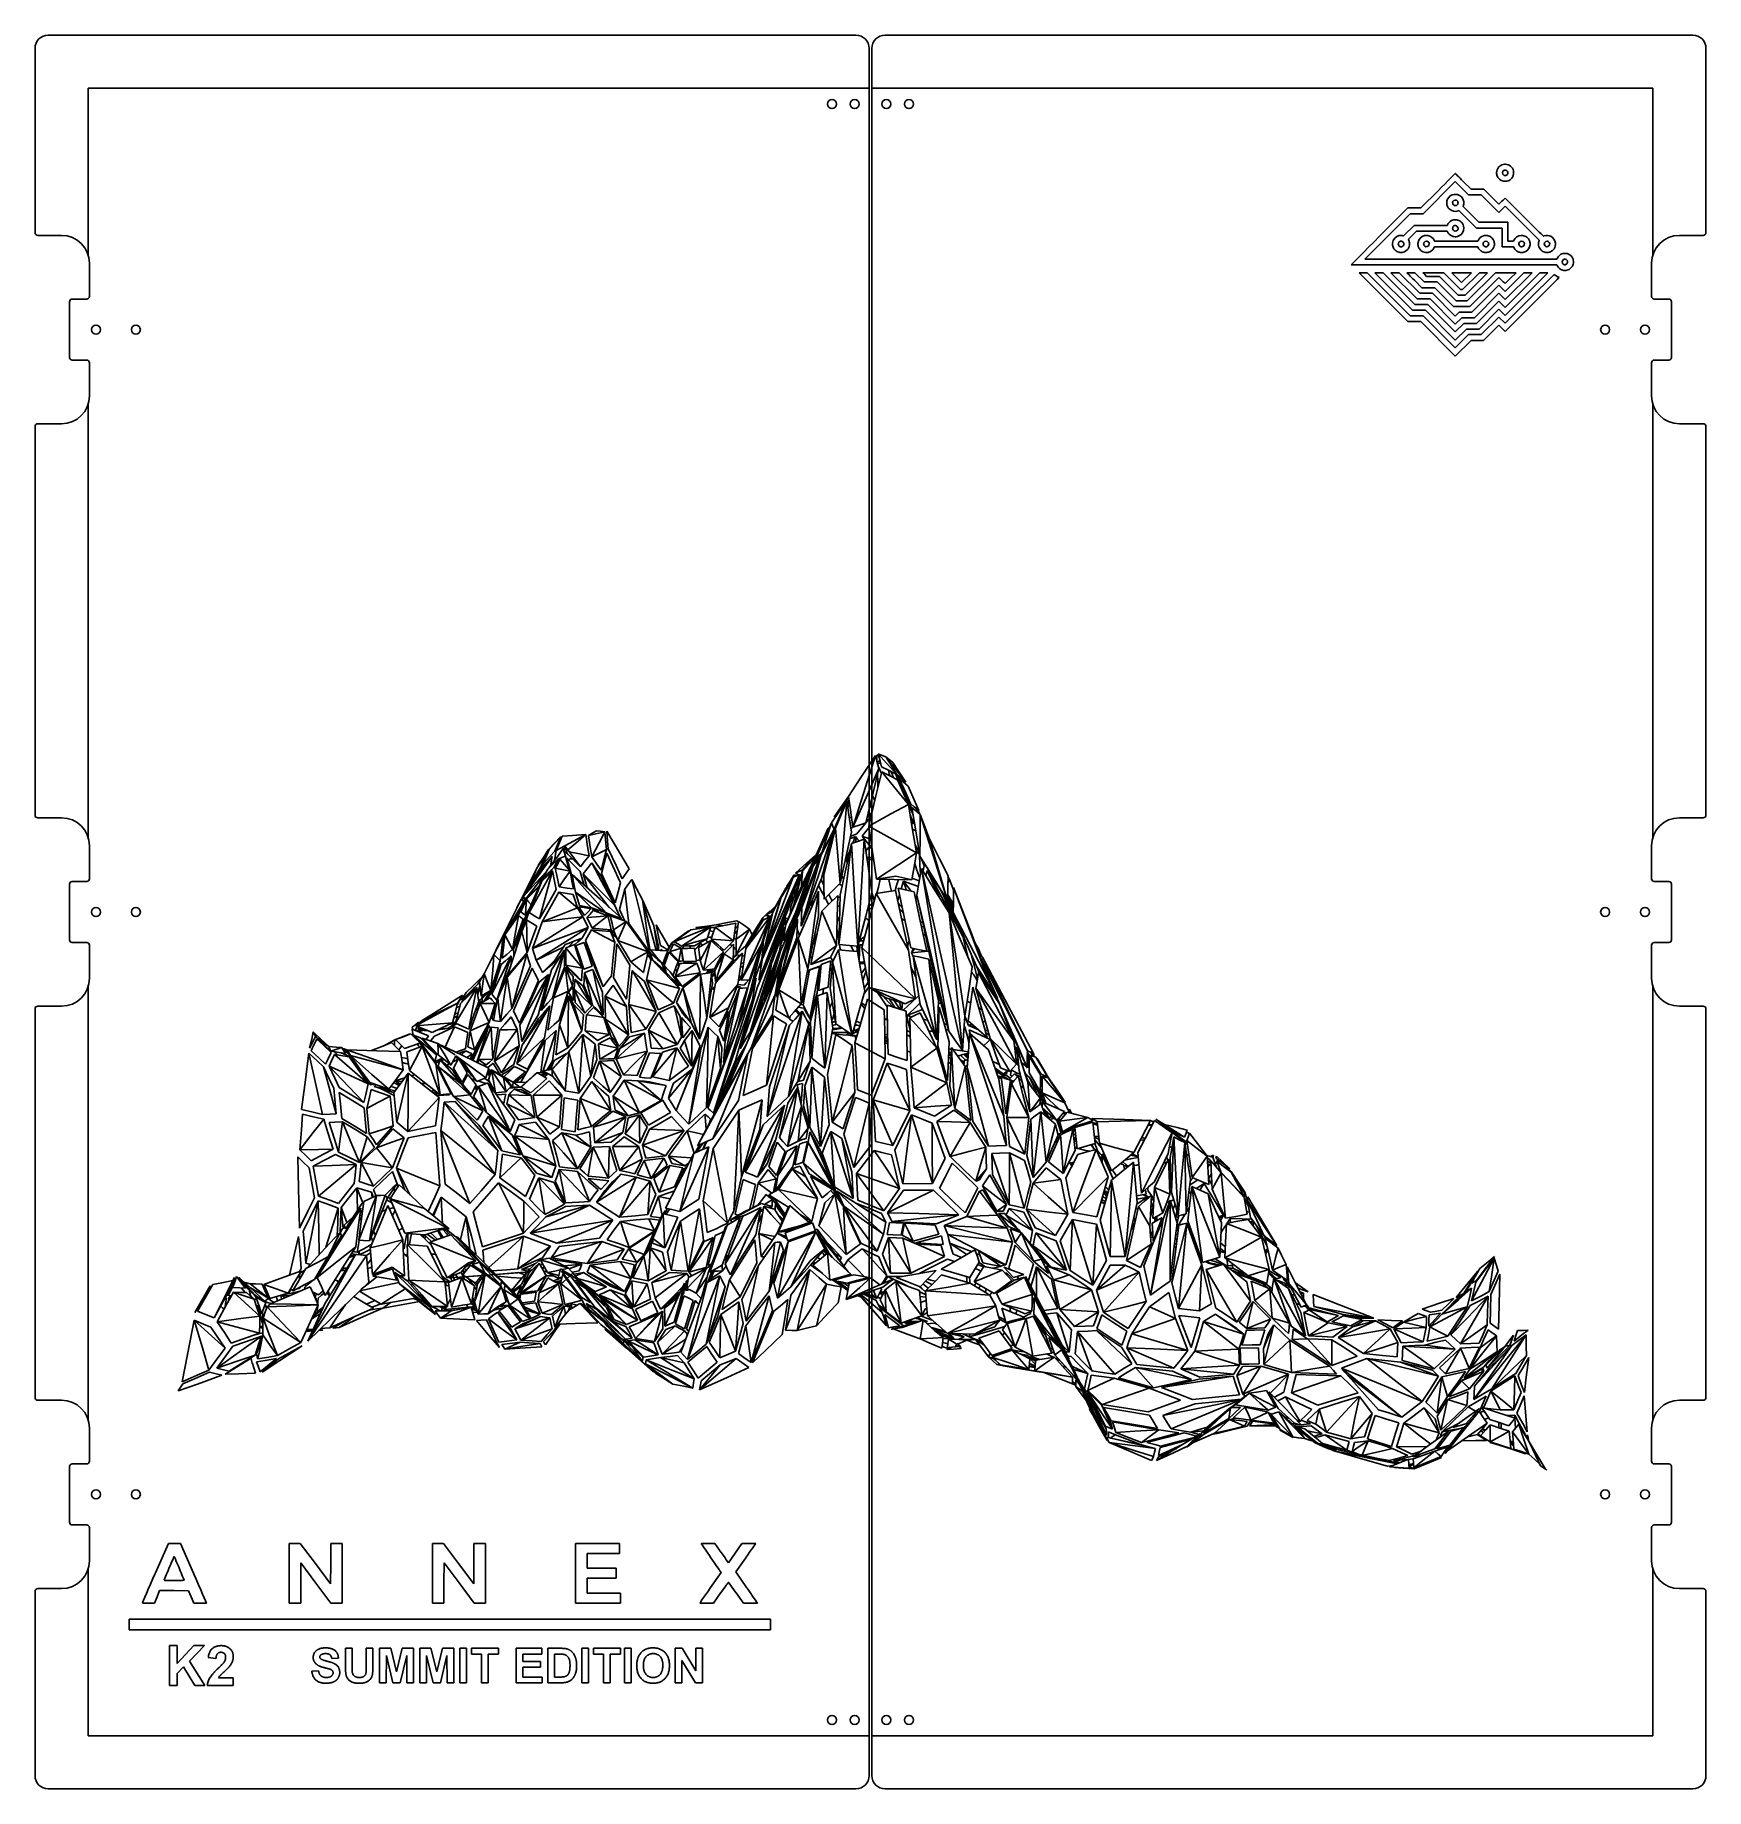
# Model space of a CAD drawing. Header units: millimetres. Extents: x -473 to 157, y -330 to 331.
import ezdxf

# ---------------------------------------------------------------- set-up
doc = ezdxf.new("R2010")
doc.units = ezdxf.units.MM

msp = doc.modelspace()

# ---------------------------------------------------------------- linework, layer by layer
at = {"color": 7, "linetype": 'Continuous', "lineweight": 25}
for p, q in [((-467.75, 330.5), (-163.25, 330.5)), ((152.25, 330.5), (-152.25, 330.5)), ((-472.75, 256), (-472.75, 325.5)), ((-158.25, -325.5), (-158.25, 325.5)), ((-157.25, -325.5), (-157.25, 325.5)), ((157.25, 256), (157.25, 325.5)), ((-452.75, 247.7), (-452.75, 310.5)), ((-452.75, 310.5), (-158.25, 310.5)), ((137.25, 310.5), (-157.25, 310.5)), ((137.25, 247.7), (137.25, 310.5)), ((56.24, 271.83), (49.75, 265.34)), ((50.66, 263.17), (62.75, 275.26)), ((62.75, 275.26), (67.74, 270.28)), ((68.68, 272.41), (65.72, 275.37)), ((73.48, 272.41), (68.68, 272.41)), ((79.17, 266.73), (73.48, 272.41)), ((44.89, 265.34), (34.19, 254.66)), ((49.75, 265.34), (44.89, 265.34)), ((65.66, 265.88), (65.73, 266.04)), ((71.59, 259.95), (65.66, 265.88)), ((67.74, 270.28), (72.53, 270.28)), ((72.53, 270.28), (79.17, 263.64)), ((80.33, 267.89), (79.17, 266.73)), ((79.17, 263.64), (80.34, 264.82)), ((80.34, 264.82), (81.53, 266)), ((81.53, 266), (94.4, 253.15)), ((28.68, 246.09), (45.76, 263.17)), ((47.19, 258.76), (43.27, 254.84)), ((45.76, 263.17), (50.66, 263.17)), ((53.45, 258.77), (47.19, 258.76)), ((59.71, 258.78), (53.45, 258.77)), ((59.8, 258.99), (59.71, 258.78)), ((63.87, 264.24), (64.13, 264.33)), ((64.13, 264.33), (70.68, 257.78)), ((82.56, 259.95), (71.59, 259.95)), ((82.56, 252.85), (82.56, 259.95)), ((-471.75, 255), (-462.75, 255)), ((43.27, 254.84), (43.06, 254.9)), ((45.02, 253.51), (48.14, 256.63)), ((45.13, 253.28), (45.02, 253.51)), ((48.14, 256.63), (53.92, 256.62)), ((53.92, 256.62), (59.71, 256.61)), ((59.71, 256.61), (59.8, 256.4)), ((71.24, 252.85), (63.06, 252.85)), ((70.68, 257.78), (80.42, 257.78)), ((71.34, 253.08), (71.24, 252.85)), ((80.42, 257.78), (80.42, 250.68)), ((84.71, 252.85), (82.56, 252.85)), ((84.85, 253.16), (84.71, 252.85)), ((94.4, 253.15), (94.36, 253.04)), ((156.25, 255), (147.25, 255)), ((101.04, 246.09), (28.68, 246.09)), ((54.79, 250.45), (54.89, 250.68)), ((54.89, 250.68), (71.25, 250.68)), ((71.25, 250.68), (71.33, 250.48)), ((80.42, 250.68), (84.72, 250.68)), ((84.72, 250.68), (84.78, 250.53)), ((101.16, 246.35), (101.04, 246.09)), ((-452.25, 232), (-452.25, 244.5)), ((29.52, 240.95), (26.44, 240.95)), ((26.44, 240.95), (44.85, 222.54)), ((45.79, 224.67), (29.52, 240.95)), ((32.46, 240.95), (46.63, 226.77)), ((35.54, 240.95), (32.46, 240.95)), ((47.54, 228.94), (35.54, 240.95)), ((41.56, 240.95), (38.48, 240.95)), ((38.48, 240.95), (48.38, 231.04)), ((49.33, 233.18), (41.56, 240.95)), ((47.54, 240.95), (46.03, 240.95)), ((47.33, 238.08), (50.13, 235.28)), ((51.04, 237.45), (47.54, 240.95)), ((51.21, 240.22), (51.88, 239.55)), ((51.88, 239.55), (56.78, 239.55)), ((58.43, 240.95), (54.48, 240.95)), ((56.78, 239.55), (63.89, 232.44)), ((64.76, 234.61), (58.43, 240.95)), ((62.26, 243.92), (101.04, 243.92)), ((63.27, 239.04), (65.13, 237.19)), ((65.13, 237.19), (68.89, 240.95)), ((68.89, 240.95), (65.15, 240.95)), ((71.83, 240.95), (65.5, 234.61)), ((77.85, 240.95), (67.25, 230.34)), ((68.23, 228.24), (79.17, 239.18)), ((73.34, 240.95), (71.83, 240.95)), ((85.66, 240.95), (77.85, 240.95)), ((79.17, 239.18), (80.33, 238.01)), ((88.6, 240.95), (81.53, 233.88)), ((94.62, 240.95), (81.55, 227.88)), ((81.55, 230.81), (91.68, 240.95)), ((83.61, 238.9), (85.66, 240.95)), ((91.68, 240.95), (88.6, 240.95)), ((89.61, 232.86), (97.68, 240.93)), ((100.03, 240.32), (90.78, 231.09)), ((96.15, 240.94), (94.62, 240.95)), ((97.68, 240.93), (96.15, 240.94)), ((100.19, 240.18), (100.03, 240.32)), ((101.04, 243.92), (101.16, 243.66)), ((136.75, 232), (136.75, 244.5)), ((54.19, 233.18), (49.33, 233.18)), ((50.13, 235.28), (55.03, 235.28)), ((55.94, 237.45), (51.04, 237.45)), ((62.75, 224.62), (54.19, 233.18)), ((55.03, 235.28), (62.07, 228.24)), ((63.05, 230.34), (55.94, 237.45)), ((63.89, 232.44), (66.41, 232.44)), ((65.5, 234.61), (64.76, 234.61)), ((66.41, 232.44), (70.64, 236.67)), ((79.17, 236.24), (69.03, 226.11)), ((69.94, 223.94), (79.18, 233.18)), ((81.53, 233.88), (79.17, 236.24)), ((79.18, 233.18), (81.55, 230.81)), ((81.54, 224.8), (89.61, 232.86)), ((-459.75, 209), (-459.75, 230)), ((-458.75, 231), (-453.25, 231)), ((46.63, 226.77), (51.5, 226.77)), ((52.41, 228.94), (47.54, 228.94)), ((48.38, 231.04), (53.25, 231.04)), ((51.5, 226.77), (62.75, 215.52)), ((62.75, 218.6), (52.41, 228.94)), ((53.25, 231.04), (62.75, 221.54)), ((62.07, 228.24), (68.23, 228.24)), ((64.24, 226.11), (62.75, 224.62)), ((67.25, 230.34), (63.05, 230.34)), ((69.03, 226.11), (64.24, 226.11)), ((79.18, 230.24), (70.78, 221.84)), ((71.69, 219.7), (79.17, 227.18)), ((79.17, 227.18), (81.54, 224.8)), ((81.55, 227.88), (79.18, 230.24)), ((90.78, 231.09), (81.53, 221.87)), ((81.53, 218.8), (91.72, 228.96)), ((143.25, 231), (137.75, 231)), ((144.25, 209), (144.25, 230)), ((44.85, 222.54), (49.71, 222.54)), ((50.66, 224.67), (45.79, 224.67)), ((49.71, 222.54), (62.75, 209.5)), ((62.75, 212.58), (50.66, 224.67)), ((62.75, 221.54), (65.15, 223.94)), ((65.99, 221.84), (62.75, 218.6)), ((62.75, 215.52), (66.93, 219.7)), ((65.15, 223.94), (69.94, 223.94)), ((70.78, 221.84), (65.99, 221.84)), ((66.93, 219.7), (71.69, 219.7)), ((79.17, 224.24), (72.53, 217.6)), ((73.44, 215.43), (79.17, 221.16)), ((81.53, 221.87), (79.17, 224.24)), ((79.17, 221.16), (80.34, 219.98)), ((80.34, 219.98), (81.53, 218.8)), ((67.77, 217.6), (62.75, 212.58)), ((62.75, 209.5), (68.68, 215.43)), ((72.53, 217.6), (67.77, 217.6)), ((68.68, 215.43), (73.44, 215.43)), ((-458.75, 208), (-453.25, 208)), ((-452.25, 194.5), (-452.25, 207)), ((136.75, 194.5), (136.75, 207)), ((143.25, 208), (137.75, 208)), ((-452.75, 191.3), (-452.75, 28.2)), ((137.25, 191.3), (137.25, 28.2)), ((-472.75, 36.5), (-472.75, 183)), ((-471.75, 184), (-462.75, 184)), ((156.25, 184), (147.25, 184)), ((157.25, 36.5), (157.25, 183)), ((-471.75, 35.5), (-462.75, 35.5)), ((156.25, 35.5), (147.25, 35.5)), ((-452.25, 25), (-452.25, 12.5)), ((136.75, 25), (136.75, 12.5)), ((-459.75, 10.5), (-459.75, -10.5)), ((-458.75, 11.5), (-453.25, 11.5)), ((143.25, 11.5), (137.75, 11.5)), ((144.25, 10.5), (144.25, -10.5)), ((-458.75, -11.5), (-453.25, -11.5)), ((-452.25, -12.5), (-452.25, -25)), ((136.75, -12.5), (136.75, -25)), ((143.25, -11.5), (137.75, -11.5)), ((-452.75, -28.2), (-452.75, -191.3)), ((137.25, -28.2), (137.25, -191.3)), ((-472.75, -183), (-472.75, -36.5)), ((-471.75, -35.5), (-462.75, -35.5)), ((156.25, -35.5), (147.25, -35.5)), ((157.25, -183), (157.25, -36.5)), ((-471.75, -184), (-462.75, -184)), ((156.25, -184), (147.25, -184)), ((-452.25, -194.5), (-452.25, -207)), ((136.75, -194.5), (136.75, -207)), ((-459.75, -209), (-459.75, -230)), ((-458.75, -208), (-453.25, -208)), ((143.25, -208), (137.75, -208)), ((144.25, -209), (144.25, -230)), ((-458.75, -231), (-453.25, -231)), ((143.25, -231), (137.75, -231)), ((-452.25, -232), (-452.25, -244.5)), ((-422.49, -237.96), (-427.34, -249.01)), ((-420.18, -237.98), (-422.49, -237.96)), ((-376.93, -237.96), (-376.93, -260.5)), ((-372.74, -237.96), (-376.93, -237.96)), ((-367.03, -245.6), (-372.74, -237.96)), ((-361.27, -237.96), (-361.29, -245.6)), ((-356.93, -237.96), (-361.27, -237.96)), ((-356.93, -260.5), (-356.93, -237.96)), ((-322.95, -237.96), (-322.95, -260.5)), ((-318.75, -237.96), (-322.95, -237.96)), ((-313.05, -245.59), (-318.75, -237.96)), ((-307.29, -237.96), (-307.31, -245.59)), ((-302.95, -237.96), (-307.29, -237.96)), ((-302.95, -260.5), (-302.95, -237.96)), ((-268.98, -237.96), (-268.98, -260.5)), ((-252.36, -237.96), (-268.98, -237.96)), ((-252.36, -241.77), (-252.36, -237.96)), ((-219.33, -237.96), (-220.29, -237.96)), ((-216.43, -237.96), (-219.33, -237.96)), ((-214.69, -240.47), (-216.43, -237.96)), ((-203.65, -237.96), (-206.27, -237.97)), ((-203.39, -237.96), (-203.65, -237.96)), ((-202.63, -237.96), (-203.39, -237.96)), ((136.75, -232), (136.75, -244.5)), ((-420.98, -244.35), (-421.26, -245.03)), ((-420.73, -243.77), (-420.98, -244.35)), ((-420.53, -243.32), (-420.73, -243.77)), ((-420.4, -243.01), (-420.53, -243.32)), ((-420.36, -242.92), (-420.4, -243.01)), ((-420.34, -242.89), (-420.36, -242.92)), ((-420.28, -242.88), (-420.34, -242.88)), ((-420.34, -242.88), (-420.34, -242.89)), ((-420.21, -242.97), (-420.28, -242.88)), ((-420.2, -243), (-420.21, -242.97)), ((-420.19, -243.02), (-420.2, -243)), ((-420.15, -243.12), (-420.19, -243.02)), ((-417.87, -238.01), (-420.18, -237.98)), ((-420.04, -243.41), (-420.15, -243.12)), ((-419.86, -243.83), (-420.04, -243.41)), ((-419.63, -244.38), (-419.86, -243.83)), ((-419.36, -245.03), (-419.63, -244.38)), ((-413.01, -249.23), (-417.87, -238.01)), ((-264.53, -247.27), (-264.53, -241.77)), ((-264.53, -241.77), (-252.36, -241.77)), ((-221.45, -238.03), (-221.54, -238.09)), ((-221.54, -238.09), (-221.53, -238.09)), ((-221.53, -238.09), (-221.52, -238.12)), ((-221.52, -238.12), (-221.46, -238.21)), ((-221.46, -238.21), (-221.27, -238.49)), ((-221.07, -237.99), (-221.45, -238.03)), ((-221.27, -238.49), (-220.98, -238.92)), ((-220.29, -237.96), (-221.07, -237.99)), ((-220.98, -238.92), (-220.6, -239.48)), ((-220.6, -239.48), (-220.15, -240.14)), ((-220.15, -240.14), (-219.64, -240.89)), ((-219.64, -240.89), (-219.08, -241.7)), ((-219.08, -241.7), (-218.5, -242.55)), ((-218.5, -242.55), (-217.9, -243.42)), ((-217.9, -243.42), (-217.3, -244.29)), ((-217.3, -244.29), (-216.71, -245.14)), ((-214.5, -240.73), (-214.69, -240.47)), ((-213.94, -241.53), (-214.5, -240.73)), ((-213.22, -242.56), (-213.94, -241.53)), ((-212.59, -243.46), (-213.22, -242.56)), ((-212.26, -243.94), (-212.59, -243.46)), ((-212.15, -244.1), (-212.26, -243.94)), ((-211.34, -245.24), (-212.15, -244.1)), ((-208.81, -241.6), (-211.34, -245.24)), ((-206.27, -237.97), (-208.81, -241.6)), ((-208.53, -248.74), (-204.78, -243.41)), ((-204.78, -243.41), (-204.59, -243.14)), ((-204.59, -243.14), (-204.03, -242.33)), ((-204.03, -242.33), (-203.32, -241.33)), ((-203.32, -241.33), (-202.69, -240.42)), ((-202.69, -240.42), (-202.13, -239.62)), ((-201.8, -237.97), (-202.63, -237.96)), ((-202.13, -239.62), (-201.68, -238.96)), ((-201.24, -237.99), (-201.8, -237.97)), ((-201.68, -238.96), (-201.33, -238.45)), ((-201.33, -238.45), (-201.11, -238.13)), ((-201.03, -238), (-201.24, -237.99)), ((-201.11, -238.13), (-201.03, -238.04)), ((-201.03, -238.04), (-201.03, -238)), ((-452.75, -247.7), (-452.75, -310.5)), ((-427.58, -249.56), (-428.31, -251.23)), ((-427.34, -249.01), (-427.58, -249.56)), ((-423.79, -251.03), (-423.97, -251.48)), ((-423.55, -250.46), (-423.79, -251.03)), ((-423.27, -249.79), (-423.55, -250.46)), ((-422.96, -249.04), (-423.27, -249.79)), ((-422.62, -248.24), (-422.96, -249.04)), ((-422.27, -247.41), (-422.62, -248.24)), ((-421.92, -246.58), (-422.27, -247.41)), ((-421.58, -245.78), (-421.92, -246.58)), ((-421.26, -245.03), (-421.58, -245.78)), ((-419.06, -245.77), (-419.36, -245.03)), ((-418.72, -246.57), (-419.06, -245.77)), ((-418.45, -247.22), (-418.72, -246.57)), ((-418.01, -248.28), (-418.45, -247.22)), ((-417.67, -249.08), (-418.01, -248.28)), ((-417.37, -249.82), (-417.67, -249.08)), ((-417.1, -250.46), (-417.37, -249.82)), ((-416.88, -251), (-417.1, -250.46)), ((-416.7, -251.41), (-416.88, -251)), ((-412.76, -249.79), (-413.01, -249.23)), ((-412.03, -251.48), (-412.76, -249.79)), ((-372.57, -252.9), (-372.54, -245.3)), ((-372.54, -245.3), (-366.87, -252.9)), ((-361.32, -253.23), (-367.03, -245.6)), ((-361.29, -245.6), (-361.32, -253.23)), ((-318.59, -252.89), (-318.56, -245.29)), ((-318.56, -245.29), (-312.9, -252.89)), ((-307.34, -253.23), (-313.05, -245.59)), ((-307.31, -245.59), (-307.34, -253.23)), ((-253.63, -247.27), (-264.53, -247.27)), ((-264.53, -256.69), (-264.53, -251.08)), ((-264.53, -251.08), (-253.63, -251.08)), ((-253.63, -251.08), (-253.63, -247.27)), ((-214.06, -248.93), (-218.07, -254.64)), ((-216.71, -245.14), (-216.16, -245.94)), ((-216.16, -245.94), (-215.64, -246.68)), ((-215.64, -246.68), (-215.19, -247.33)), ((-215.19, -247.33), (-214.81, -247.87)), ((-214.81, -247.87), (-214.59, -248.18)), ((-214.59, -248.18), (-214.52, -248.29)), ((-214.52, -248.29), (-214.06, -248.93)), ((-204.46, -254.56), (-208.53, -248.74)), ((137.25, -247.7), (137.25, -310.5)), ((-472.75, -325.5), (-472.75, -256)), ((-471.75, -255), (-462.75, -255)), ((-430.78, -256.88), (-431.38, -258.26)), ((-430.06, -255.21), (-430.78, -256.88)), ((-429.23, -253.31), (-430.06, -255.21)), ((-428.31, -251.23), (-429.23, -253.31)), ((-426.77, -258.12), (-425.77, -255.74)), ((-425.77, -255.74), (-420.33, -255.76)), ((-424.09, -251.76), (-424.13, -251.85)), ((-424.13, -251.85), (-424.13, -251.88)), ((-424.13, -251.88), (-423.83, -251.9)), ((-423.97, -251.48), (-424.09, -251.76)), ((-423.83, -251.9), (-423.01, -251.91)), ((-423.01, -251.91), (-421.8, -251.92)), ((-421.8, -251.92), (-420.68, -251.93)), ((-420.68, -251.93), (-420.05, -251.93)), ((-420.33, -255.76), (-414.89, -255.79)), ((-420.05, -251.93), (-419.28, -251.93)), ((-419.28, -251.93), (-418.44, -251.92)), ((-418.44, -251.92), (-417.78, -251.91)), ((-417.78, -251.91), (-417.28, -251.9)), ((-417.28, -251.9), (-416.92, -251.88)), ((-416.92, -251.88), (-416.69, -251.86)), ((-416.59, -251.68), (-416.7, -251.41)), ((-416.69, -251.86), (-416.57, -251.83)), ((-416.55, -251.77), (-416.59, -251.68)), ((-416.57, -251.83), (-416.54, -251.79)), ((-416.54, -251.79), (-416.55, -251.77)), ((-416.54, -251.79), (-416.54, -251.79)), ((-414.89, -255.79), (-413.91, -258.12)), ((-411.12, -253.59), (-412.03, -251.48)), ((-410.3, -255.49), (-411.12, -253.59)), ((-409.58, -257.16), (-410.3, -255.49)), ((-408.98, -258.54), (-409.58, -257.16)), ((-372.59, -260.5), (-372.57, -252.9)), ((-366.87, -252.9), (-361.21, -260.49)), ((-318.61, -260.5), (-318.59, -252.89)), ((-312.9, -252.89), (-307.24, -260.49)), ((-252.05, -256.69), (-264.53, -256.69)), ((-252.05, -260.5), (-252.05, -256.69)), ((-219.64, -256.86), (-220.32, -257.83)), ((-218.88, -255.78), (-219.64, -256.86)), ((-218.28, -254.92), (-218.88, -255.78)), ((-218.07, -254.64), (-218.28, -254.92)), ((-216.96, -260.5), (-214.16, -256.53)), ((-214.16, -256.53), (-214.02, -256.33)), ((-214.02, -256.33), (-213.59, -255.74)), ((-213.59, -255.74), (-213.06, -255)), ((-213.06, -255), (-212.58, -254.34)), ((-212.58, -254.34), (-212.16, -253.76)), ((-212.16, -253.76), (-211.8, -253.29)), ((-211.8, -253.29), (-211.53, -252.93)), ((-211.53, -252.93), (-211.36, -252.71)), ((-211.36, -252.71), (-211.29, -252.65)), ((-211.29, -252.65), (-211.28, -252.66)), ((-211.28, -252.66), (-211.22, -252.74)), ((-211.22, -252.74), (-211.05, -252.98)), ((-211.05, -252.98), (-210.78, -253.35)), ((-210.78, -253.35), (-210.43, -253.84)), ((-210.43, -253.84), (-210.01, -254.42)), ((-210.01, -254.42), (-209.53, -255.09)), ((-209.53, -255.09), (-209, -255.82)), ((-209, -255.82), (-208.58, -256.41)), ((-208.58, -256.41), (-208.44, -256.61)), ((-208.44, -256.61), (-205.66, -260.5)), ((-204.26, -254.85), (-204.46, -254.56)), ((-203.65, -255.73), (-204.26, -254.85)), ((-202.89, -256.82), (-203.65, -255.73)), ((-202.2, -257.82), (-202.89, -256.82)), ((156.25, -255), (147.25, -255)), ((157.25, -325.5), (157.25, -256)), ((-432.25, -260.3), (-432.26, -260.35)), ((-432.26, -260.35), (-432.24, -260.41)), ((-432.24, -260.25), (-432.25, -260.28)), ((-432.25, -260.28), (-432.25, -260.3)), ((-432.14, -260.01), (-432.24, -260.25)), ((-432.24, -260.41), (-432.16, -260.45)), ((-432.16, -260.45), (-432, -260.47)), ((-431.84, -259.32), (-432.14, -260.01)), ((-432, -260.47), (-431.73, -260.49)), ((-431.38, -258.26), (-431.84, -259.32)), ((-431.73, -260.49), (-431.33, -260.5)), ((-431.33, -260.5), (-430.77, -260.5)), ((-430.77, -260.5), (-430.21, -260.5)), ((-430.21, -260.5), (-427.75, -260.5)), ((-427.75, -260.5), (-426.77, -258.12)), ((-413.91, -258.12), (-412.93, -260.45)), ((-412.93, -260.45), (-410.54, -260.48)), ((-410.54, -260.48), (-410.31, -260.48)), ((-410.31, -260.48), (-409.61, -260.48)), ((-409.61, -260.48), (-408.85, -260.49)), ((-408.53, -259.58), (-408.98, -258.54)), ((-408.85, -260.49), (-408.34, -260.48)), ((-408.25, -260.24), (-408.53, -259.58)), ((-408.34, -260.48), (-408.15, -260.48)), ((-408.15, -260.42), (-408.25, -260.24)), ((-408.15, -260.48), (-408.15, -260.42)), ((-376.93, -260.5), (-372.59, -260.5)), ((-361.21, -260.49), (-359.06, -260.5)), ((-359.06, -260.5), (-356.93, -260.5)), ((-322.95, -260.5), (-318.61, -260.5)), ((-307.24, -260.49), (-305.09, -260.5)), ((-305.09, -260.5), (-302.95, -260.5)), ((-268.98, -260.5), (-252.05, -260.5)), ((-222.01, -260.28), (-222.09, -260.38)), ((-222.09, -260.38), (-222.09, -260.42)), ((-222.09, -260.42), (-221.89, -260.45)), ((-221.78, -259.93), (-222.01, -260.28)), ((-221.89, -260.45), (-221.34, -260.48)), ((-221.41, -259.39), (-221.78, -259.93)), ((-220.91, -258.68), (-221.41, -259.39)), ((-221.34, -260.48), (-220.52, -260.49)), ((-220.32, -257.83), (-220.91, -258.68)), ((-220.52, -260.49), (-219.77, -260.5)), ((-219.77, -260.5), (-216.96, -260.5)), ((-205.66, -260.5), (-202.78, -260.5)), ((-202.78, -260.5), (-202.01, -260.49)), ((-201.59, -258.69), (-202.2, -257.82)), ((-202.01, -260.49), (-201.17, -260.48)), ((-201.1, -259.41), (-201.59, -258.69)), ((-201.17, -260.48), (-200.61, -260.46)), ((-200.72, -259.95), (-201.1, -259.41)), ((-200.48, -260.31), (-200.72, -259.95)), ((-200.61, -260.46), (-200.4, -260.44)), ((-200.4, -260.4), (-200.48, -260.31)), ((-200.4, -260.44), (-200.4, -260.4)), ((-195.4, -266.5), (-437.26, -266.5)), ((-437.26, -266.5), (-437.26, -270.5)), ((-437.26, -270.5), (-195.4, -270.5)), ((-195.4, -270.5), (-195.4, -266.5)), ((-422.04, -276.5), (-419.16, -276.5)), ((-422.04, -291.5), (-422.04, -276.5)), ((-419.16, -283.22), (-412.83, -276.5)), ((-419.16, -276.5), (-419.16, -283.22)), ((-408.87, -276.5), (-414.57, -282.3)), ((-412.83, -276.5), (-408.87, -276.5)), ((-355.71, -277.5), (-353.21, -277.5)), ((-355.71, -284.41), (-355.71, -277.5)), ((-353.21, -277.5), (-353.21, -284.55)), ((-347.88, -277.5), (-345.38, -277.5)), ((-347.88, -284.71), (-347.88, -277.5)), ((-345.38, -277.5), (-345.38, -284.3)), ((-342.88, -277.5), (-338.65, -277.5)), ((-342.88, -290.5), (-342.88, -277.5)), ((-338.65, -277.5), (-336.46, -286.37)), ((-336.46, -286.37), (-334.28, -277.5)), ((-334.28, -277.5), (-330.05, -277.5)), ((-330.05, -277.5), (-330.05, -290.5)), ((-327.71, -277.5), (-323.48, -277.5)), ((-327.71, -290.5), (-327.71, -277.5)), ((-323.48, -277.5), (-321.3, -286.37)), ((-321.3, -286.37), (-319.11, -277.5)), ((-319.11, -277.5), (-314.88, -277.5)), ((-314.88, -277.5), (-314.88, -290.5)), ((-312.55, -290.5), (-312.55, -277.5)), ((-312.55, -277.5), (-310.05, -277.5)), ((-310.05, -277.5), (-310.05, -290.5)), ((-308.21, -277.5), (-298.05, -277.5)), ((-308.21, -279.67), (-308.21, -277.5)), ((-298.05, -277.5), (-298.05, -279.67)), ((-291.38, -277.5), (-281.71, -277.5)), ((-291.38, -290.5), (-291.38, -277.5)), ((-281.71, -277.5), (-281.71, -279.67)), ((-279.38, -277.5), (-274.61, -277.5)), ((-279.38, -290.5), (-279.38, -277.5)), ((-266.55, -290.5), (-266.55, -277.5)), ((-266.55, -277.5), (-264.05, -277.5)), ((-264.05, -277.5), (-264.05, -290.5)), ((-262.21, -277.5), (-252.05, -277.5)), ((-262.21, -279.67), (-262.21, -277.5)), ((-252.05, -277.5), (-252.05, -279.67)), ((-250.55, -290.5), (-250.55, -277.5)), ((-250.55, -277.5), (-248.05, -277.5)), ((-248.05, -277.5), (-248.05, -290.5)), ((-231.38, -277.5), (-228.77, -277.5)), ((-231.38, -290.5), (-231.38, -277.5)), ((-228.77, -277.5), (-223.55, -286.05)), ((-223.55, -277.5), (-221.05, -277.5)), ((-223.55, -286.05), (-223.55, -277.5)), ((-221.05, -277.5), (-221.05, -290.5)), ((-414.57, -282.3), (-408.68, -291.5)), ((-404.54, -281.31), (-407.43, -281.03)), ((-358.38, -281.17), (-360.88, -281.33)), ((-340.3, -280.27), (-340.38, -290.5)), ((-337.86, -290.5), (-340.3, -280.27)), ((-332.63, -280.27), (-335.07, -290.5)), ((-332.55, -290.5), (-332.63, -280.27)), ((-325.13, -280.27), (-325.21, -290.5)), ((-322.69, -290.5), (-325.13, -280.27)), ((-317.46, -280.27), (-319.9, -290.5)), ((-317.38, -290.5), (-317.46, -280.27)), ((-304.38, -279.67), (-308.21, -279.67)), ((-304.38, -290.5), (-304.38, -279.67)), ((-301.88, -279.67), (-301.88, -290.5)), ((-298.05, -279.67), (-301.88, -279.67)), ((-288.88, -279.67), (-288.88, -282.5)), ((-281.71, -279.67), (-288.88, -279.67)), ((-288.88, -282.5), (-282.21, -282.5)), ((-282.21, -282.5), (-282.21, -284.67)), ((-276.88, -279.67), (-276.88, -288.33)), ((-275.64, -279.67), (-276.88, -279.67)), ((-258.38, -279.67), (-262.21, -279.67)), ((-258.38, -290.5), (-258.38, -279.67)), ((-255.88, -279.67), (-255.88, -290.5)), ((-252.05, -279.67), (-255.88, -279.67)), ((-228.88, -282.09), (-228.88, -290.5)), ((-223.74, -290.5), (-228.88, -282.09)), ((-416.75, -284.53), (-419.16, -286.98)), ((-419.16, -286.98), (-419.16, -291.5)), ((-412.52, -291.5), (-416.75, -284.53)), ((-403.58, -288.62), (-398, -288.62)), ((-398, -288.62), (-398, -291.5)), ((-368.38, -286.17), (-365.88, -286)), ((-340.38, -290.5), (-342.88, -290.5)), ((-335.07, -290.5), (-337.86, -290.5)), ((-330.05, -290.5), (-332.55, -290.5)), ((-325.21, -290.5), (-327.71, -290.5)), ((-319.9, -290.5), (-322.69, -290.5)), ((-314.88, -290.5), (-317.38, -290.5)), ((-310.05, -290.5), (-312.55, -290.5)), ((-301.88, -290.5), (-304.38, -290.5)), ((-281.55, -290.5), (-291.38, -290.5)), ((-288.88, -284.67), (-288.88, -288.33)), ((-282.21, -284.67), (-288.88, -284.67)), ((-288.88, -288.33), (-281.55, -288.33)), ((-281.55, -288.33), (-281.55, -290.5)), ((-274.47, -290.5), (-279.38, -290.5)), ((-276.88, -288.33), (-274.82, -288.33)), ((-264.05, -290.5), (-266.55, -290.5)), ((-255.88, -290.5), (-258.38, -290.5)), ((-248.05, -290.5), (-250.55, -290.5)), ((-228.88, -290.5), (-231.38, -290.5)), ((-221.05, -290.5), (-223.74, -290.5)), ((-419.16, -291.5), (-422.04, -291.5)), ((-408.68, -291.5), (-412.52, -291.5)), ((-398, -291.5), (-407.81, -291.5)), ((-158.25, -310.5), (-452.75, -310.5)), ((-157.25, -310.5), (137.25, -310.5)), ((-163.25, -330.5), (-467.75, -330.5)), ((-152.25, -330.5), (152.25, -330.5))]:
    msp.add_line(p, q, dxfattribs=at)
at = {"color": 7, "linetype": 'Continuous'}
for p, q in [((-282.9, 9.31), (-287.48, 4.78)), ((-155.53, 12.37), (-142.11, 12.17)), ((-206.48, -25.67), (-203.39, -25.58)), ((-191.4, -20.01), (-191.74, -20.01)), ((-80.67, -88.92), (-79.9, -89.09)), ((-145.62, -102.42), (-134.33, -102.33)), ((-36.28, -123.4), (-35.65, -123.4)), ((-4.6, -125.69), (-5.34, -125.71)), ((-150.25, -136.15), (-142.54, -136.15)), ((-0.09, -141.94), (-5.69, -138.01)), ((0.04, -140.05), (-1.81, -138.7)), ((-0.19, -137.64), (-0.7, -136.86)), ((0.01, -139.99), (4.61, -148.98)), ((0.91, -156.15), (0.22, -154.95)), ((-11.41, -164.23), (-18.32, -164.4)), ((-10.6, -171.13), (-17.54, -171.32)), ((1.02, -173.59), (17.94, -174.13)), ((-5.48, -182.91), (-1.93, -181)), ((0.03, -190.81), (-1.44, -190.43)), ((-4.82, -193.76), (-14.86, -193.7)), ((-4.09, -193.77), (-4.09, -193.77)), ((52.16, -201.49), (40.62, -201.62))]:
    msp.add_line(p, q, dxfattribs=at)
at = {"color": 7, "linetype": 'Continuous', "flags": 128}
for points in [[(-151.91, 58.42), (-153.56, 59.06), (-154.86, 59.56)], [(-147.65, 51.71), (-151.69, 56.11), (-154.86, 59.56)], [(-154.86, 59.56), (-154.12, 56.87), (-153.54, 54.74)], [(-155.92, 58.95), (-161.63, 50.3), (-166.1, 43.55)], [(-164.38, 31.98), (-159.64, 47.06), (-155.92, 58.95)], [(-164.38, 31.98), (-158.92, 44.34), (-154.6, 54.13)], [(-159.52, 33.63), (-156.77, 45.09), (-154.6, 54.13)], [(-154.6, 54.13), (-155.34, 56.83), (-155.92, 58.95)], [(-155.27, 59.29), (-155.35, 58.08), (-155.42, 57.14)], [(-155.27, 59.29), (-154.96, 59.17), (-154.72, 59.08)], [(-154.17, 57.08), (-154.77, 56.73), (-155.24, 56.46)], [(-153.96, 56.3), (-154.56, 55.95), (-155.02, 55.68)], [(-153.66, 52.2), (-154.28, 53.61), (-154.76, 54.73)], [(-147.65, 51.71), (-150.95, 53.41), (-153.54, 54.74)], [(-149.31, 56.3), (-150.77, 57.49), (-151.91, 58.42)], [(-144.43, 48.98), (-148.62, 54.27), (-151.91, 58.42)], [(-151.91, 58.42), (-149.54, 54.68), (-147.65, 51.71)], [(-150.98, 53.43), (-150.68, 52.22), (-150.44, 51.28)], [(-149.04, 50.55), (-149.62, 51.9), (-150.07, 52.96)], [(-144.43, 48.98), (-147.16, 53.08), (-149.31, 56.3)], [(-158.44, 32.34), (-155.68, 43.81), (-153.5, 52.85)], [(-155.09, 52.1), (-155.03, 49.05), (-154.99, 46.68)], [(-143.48, 40.57), (-149.09, 47.44), (-153.5, 52.85)], [(-153.5, 52.85), (-150.21, 51.16), (-147.62, 49.82)], [(-148.22, 52), (-147.44, 49.79), (-146.83, 48.05)], [(-147.97, 51.87), (-144.43, 43.31), (-141.69, 36.65)], [(-144.43, 48.98), (-146.23, 50.5), (-147.65, 51.71)], [(-143.48, 40.57), (-145.8, 45.74), (-147.62, 49.82)], [(-147.29, 51.4), (-146.31, 48.96), (-145.55, 47.05)], [(-143.55, 47.38), (-145.34, 48.89), (-146.76, 50.09)], [(-146.76, 50.09), (-144.44, 44.91), (-142.63, 40.85)], [(-145.53, 47.33), (-145.54, 47.17), (-145.55, 47.05)], [(-145.29, 49.71), (-145.34, 49.26), (-145.37, 48.91)], [(-139.47, 38.24), (-141.75, 43.35), (-143.55, 47.38)], [(-172.51, 33.59), (-169.57, 37.84), (-167.23, 41.23)], [(-171.51, 31.16), (-169.12, 36.79), (-167.23, 41.23)], [(-166.1, 43.55), (-169.09, 39.22), (-171.4, 35.87)], [(-166.01, 42.97), (-169.04, 38.98), (-171.4, 35.87)], [(-166.63, 41.72), (-169.04, 36.06), (-170.92, 31.63)], [(-169.17, 10.82), (-167.75, 28.13), (-166.63, 41.72)], [(-167.82, 39.85), (-167.4, 40.32), (-167.07, 40.68)], [(-164.91, 30.14), (-165.88, 36.64), (-166.63, 41.72)], [(-166.56, 41.25), (-166.17, 41.68), (-165.87, 42.02)], [(-165.79, 41.47), (-166.17, 41), (-166.47, 40.63)], [(-166.3, 39.51), (-165.92, 39.97), (-165.62, 40.34)], [(-164.38, 31.98), (-165.34, 38.47), (-166.1, 43.55)], [(-158.44, 32.34), (-150.06, 36.95), (-143.48, 40.57)], [(-156.94, 38.57), (-157.46, 39.68), (-157.86, 40.55)], [(-156.13, 41.95), (-156.64, 43.07), (-157.04, 43.95)], [(-144.91, 45.27), (-144.88, 45.58), (-144.86, 45.83)], [(-144.91, 45.27), (-144.78, 45.35), (-144.67, 45.41)], [(-144.05, 44.02), (-144.53, 44.72), (-144.91, 45.27)], [(-141.96, 38.3), (-143.61, 42.2), (-144.91, 45.27)], [(-140.43, 22.24), (-142.13, 32.49), (-143.48, 40.57)], [(-139.47, 38.24), (-141.23, 39.69), (-142.63, 40.85)], [(-172.51, 33.59), (-175.9, 25.82), (-178.53, 19.78)], [(-172.51, 33.59), (-174.48, 27.45), (-176.02, 22.62)], [(-172.51, 33.59), (-171.96, 32.24), (-171.51, 31.16)], [(-171.4, 35.87), (-170.28, 37.11), (-169.4, 38.09)], [(-171.4, 35.87), (-171.04, 36.02), (-170.75, 36.14)], [(-169.64, 34.64), (-169.88, 34.59), (-170.07, 34.55)], [(-169.76, 35.28), (-169.3, 35.84), (-168.94, 36.28)], [(-167.77, 39.04), (-168.23, 38.48), (-168.59, 38.04)], [(-164.92, 35.66), (-165.36, 35.56), (-165.71, 35.49)], [(-164.38, 31.98), (-161.66, 32.9), (-159.52, 33.63)], [(-157.53, 36.1), (-160.53, 32.34), (-162.85, 29.41)], [(-157.36, 36.84), (-158.29, 36.19), (-159.03, 35.68)], [(-157.24, 37.31), (-158.07, 37.13), (-158.72, 36.99)], [(-142.85, 36.76), (-142.14, 34.77), (-141.59, 33.22)], [(-141.59, 33.22), (-142.2, 34.62), (-142.67, 35.73)], [(-141.59, 33.22), (-142, 33.43), (-142.32, 33.61)], [(-138.99, 36.79), (-140.75, 38.24), (-142.14, 39.39)], [(-142.14, 39.39), (-140.44, 29.13), (-139.1, 21.09)], [(-141.58, 36.02), (-141.59, 34.44), (-141.59, 33.22)], [(-139.27, 37.1), (-140.14, 38.37), (-140.82, 39.36)], [(-139.27, 37.1), (-139.65, 37.96), (-139.95, 38.63)], [(-139.27, 37.1), (-139.24, 37.04), (-139.22, 36.98)], [(-138.99, 36.79), (-139.05, 28.03), (-139.1, 21.09)], [(-138.99, 36.79), (-137.19, 31.88), (-135.79, 28.06)], [(-138.99, 36.79), (-133.2, 18.52), (-128.67, 4.21)], [(-279.23, 23.41), (-276.76, 26.07), (-274.82, 28.16)], [(-274.52, 28.36), (-276.99, 25.7), (-278.93, 23.61)], [(-274.52, 28.36), (-275.77, 25.34), (-276.76, 22.96)], [(-265.11, 29.24), (-271.36, 25.82), (-276.25, 23.13)], [(-274.01, 28.54), (-275.27, 25.51), (-276.25, 23.13)], [(-275.09, 27.75), (-274.94, 27.98), (-274.82, 28.16)], [(-265.11, 29.24), (-270.1, 28.85), (-274.01, 28.54)], [(-265.11, 29.24), (-268.89, 25.98), (-271.86, 23.41)], [(-265.11, 29.24), (-264.42, 24.7), (-263.88, 21.13)], [(-264.1, 28.89), (-262.43, 29.85), (-261.12, 30.6)], [(-257.87, 30.2), (-261.36, 29.47), (-264.1, 28.89)], [(-262.87, 20.79), (-263.56, 25.32), (-264.1, 28.89)], [(-262.87, 20.79), (-260.07, 26.06), (-257.87, 30.2)], [(-257.87, 30.2), (-259.69, 30.43), (-261.12, 30.6)], [(-257.31, 23.5), (-257.62, 27.25), (-257.87, 30.2)], [(-257.17, 30.45), (-256.86, 26.69), (-256.61, 23.75)], [(-257.17, 30.45), (-252.44, 22.47), (-248.74, 16.23)], [(-184.24, 8.49), (-178.41, 21.22), (-173.66, 31.56)], [(-183.85, -5.29), (-177.14, 14.45), (-171.81, 30.1)], [(-179.65, 17.8), (-176.31, 25.47), (-173.66, 31.56)], [(-176.32, 21.57), (-173.81, 26.33), (-171.81, 30.1)], [(-171.81, 30.1), (-174.27, 20.28), (-176.2, 12.57)], [(-176.02, 22.62), (-173.51, 27.38), (-171.51, 31.16)], [(-173.66, 31.56), (-174.91, 28.36), (-175.87, 25.87)], [(-170.92, 31.63), (-173.38, 21.8), (-175.32, 14.07)], [(-173.66, 31.56), (-173.48, 31.64), (-173.34, 31.7)], [(-172.2, 26.54), (-172.54, 26.3), (-172.81, 26.11)], [(-172.59, 28.63), (-172.25, 29.55), (-171.98, 30.27)], [(-169.17, 10.82), (-170.16, 22.5), (-170.92, 31.63)], [(-169.17, 10.82), (-166.79, 21.63), (-164.91, 30.14)], [(-165.45, 27.68), (-164.31, 28.1), (-163.41, 28.43)], [(-162.85, 29.41), (-164.2, 28.92), (-165.27, 28.54)], [(-164.35, 31.99), (-164.77, 31.69), (-165.11, 31.46)], [(-164.95, 25.8), (-162.24, 26.71), (-160.1, 27.43)], [(-164.42, 25.98), (-163.86, 27.35), (-163.41, 28.43)], [(-163.41, 28.43), (-163.3, 27.28), (-163.22, 26.38)], [(-163.41, 28.43), (-162.65, 27.5), (-162.06, 26.77)], [(-162.56, -12.91), (-161.19, 9.62), (-160.1, 27.43)], [(-160.88, 28.54), (-159.46, 30.31), (-158.35, 31.71)], [(-157.74, 24.67), (-159.49, 26.83), (-160.88, 28.54)], [(-157.73, 27.47), (-159.49, 28.07), (-160.88, 28.54)], [(-160.1, 27.43), (-158.48, 16.27), (-157.2, 7.5)], [(-155.53, 12.37), (-157.16, 23.55), (-158.44, 32.34)], [(-140.43, 22.24), (-150.51, 27.89), (-158.44, 32.34)], [(-141.92, 31.23), (-141.22, 30.85), (-140.67, 30.55)], [(-135.79, 28.06), (-131.71, 19.99), (-128.52, 13.66)], [(-128.67, 4.21), (-132.66, 17.59), (-135.79, 28.06)], [(-277.8, 20.97), (-283.91, 12.43), (-288.66, 5.77)], [(-277.8, 20.97), (-282.32, 15.14), (-285.85, 10.59)], [(-283.54, 16.55), (-281.5, 19.71), (-279.89, 22.19)], [(-282.88, 17.76), (-280.84, 20.92), (-279.23, 23.41)], [(-277.8, 20.97), (-280.27, 18.31), (-282.21, 16.22)], [(-282.13, 16.8), (-280.87, 19.82), (-279.89, 22.19)], [(-278.93, 23.61), (-280.18, 20.59), (-281.16, 18.21)], [(-281.16, 18.21), (-278.7, 20.87), (-276.76, 22.96)], [(-275.35, 20.09), (-277.66, 17.89), (-279.47, 16.17)], [(-279, 16.61), (-275.95, 20.7), (-273.58, 23.88)], [(-277.8, 20.97), (-278.16, 18.95), (-278.45, 17.36)], [(-277.11, 16.71), (-276.12, 18.6), (-275.35, 20.09)], [(-276.25, 23.13), (-276.62, 21.05), (-276.91, 19.42)], [(-274.83, 19.85), (-275.82, 17.95), (-276.59, 16.46)], [(-275.28, 20), (-275.41, 19.88), (-275.51, 19.78)], [(-275.28, 20), (-273.89, 20.61), (-272.81, 21.08)], [(-274.95, 19.62), (-275.14, 19.83), (-275.28, 20)], [(-275, 19.53), (-275.16, 19.79), (-275.28, 20)], [(-270.98, 15.39), (-273.14, 17.89), (-274.83, 19.85)], [(-272.81, 21.08), (-273.24, 22.65), (-273.58, 23.88)], [(-273.51, 23.63), (-273.39, 23.88), (-273.29, 24.09)], [(-273.44, 23.38), (-273.36, 23.78), (-273.29, 24.09)], [(-273.37, 23.1), (-273.35, 23.13), (-273.33, 23.15)], [(-273.33, 23.15), (-273.11, 24.11), (-272.94, 24.88)], [(-273.33, 23.15), (-269.86, 19.73), (-267.15, 17.04)], [(-272.94, 24.88), (-272.52, 23.31), (-272.18, 22.08)], [(-267.15, 17.04), (-270.38, 21.41), (-272.94, 24.88)], [(-271.24, 15.69), (-272.12, 18.71), (-272.81, 21.08)], [(-272.27, 20.35), (-271.24, 16.83), (-270.43, 14.07)], [(-272.27, 20.35), (-269.43, 17.52), (-267.22, 15.32)], [(-267.15, 17.04), (-269.95, 19.85), (-272.18, 22.08)], [(-271.75, 19.84), (-270.9, 19.98), (-270.23, 20.09)], [(-263.88, 21.13), (-268.05, 22.02), (-271.35, 22.73)], [(-263.88, 21.13), (-265.7, 18.85), (-267.15, 17.04)], [(-262.87, 20.79), (-259.75, 22.31), (-257.31, 23.5)], [(-262.87, 20.79), (-260.88, 18), (-259.32, 15.82)], [(-259.32, 15.82), (-258.19, 20.12), (-257.31, 23.5)], [(-257.13, 22.19), (-258.26, 17.89), (-259.15, 14.51)], [(-251.95, 11.01), (-254.85, 17.26), (-257.13, 22.19)], [(-256.61, 23.75), (-253.7, 17.47), (-251.43, 12.56)], [(-186.07, 14.63), (-181.77, 18.47), (-178.34, 21.53)], [(-176.32, 21.57), (-180.54, 6.53), (-183.85, -5.29)], [(-178.34, 21.53), (-181.37, 18.23), (-183.73, 15.66)], [(-176.32, 21.57), (-180.42, 10.42), (-183.64, 1.67)], [(-183.39, 15.34), (-180.84, 18.12), (-178.82, 20.31)], [(-176.93, 20.26), (-179.25, 14.43), (-181.06, 9.87)], [(-176.32, 21.57), (-178.64, 15.73), (-180.46, 11.15)], [(-179.45, 13.69), (-178.04, 17.37), (-176.93, 20.26)], [(-179.42, 17.44), (-178.04, 19.01), (-176.93, 20.26)], [(-178.84, 18.24), (-176.99, 20.94), (-175.52, 23.09)], [(-178.84, 18.24), (-178.14, 19.7), (-177.58, 20.85)], [(-178.02, 20.35), (-178.48, 19.17), (-178.84, 18.24)], [(-178.53, 19.78), (-177.13, 21.37), (-176.02, 22.62)], [(-178.26, 21.53), (-178.3, 21.53), (-178.34, 21.53)], [(-177.74, 19.45), (-176.97, 20.57), (-176.37, 21.45)], [(-177.67, 19.96), (-177.71, 19.67), (-177.74, 19.45)], [(-177.2, 19.95), (-177.51, 19.67), (-177.74, 19.45)], [(-176.83, 20.3), (-176.9, 20.23), (-176.97, 20.17)], [(-176.09, 22.02), (-176.19, 22.01), (-176.27, 22)], [(-176.25, 21.71), (-176.25, 21.71), (-176.25, 21.71)], [(-174.75, 25.03), (-175.09, 24.12), (-175.35, 23.41)], [(-173.75, 20.31), (-173.97, 20.6), (-174.14, 20.82)], [(-174.01, 21.33), (-173.74, 21.26), (-173.53, 21.2)], [(-173.88, 21.86), (-173.61, 21.78), (-173.4, 21.73)], [(-173.37, 23.9), (-173.12, 23.75), (-172.92, 23.63)], [(-173.12, 24.9), (-172.8, 25.01), (-172.56, 25.1)], [(-172.34, 25.97), (-172.65, 25.85), (-172.9, 25.76)], [(-164.95, 25.8), (-167.6, 4.41), (-169.68, -12.3)], [(-164.95, 25.8), (-167.33, 14.98), (-169.2, 6.5)], [(-167.14, 20.06), (-167, 20.02), (-166.9, 20)], [(-167.12, 20.13), (-166.99, 20.06), (-166.9, 20)], [(-166.9, 20), (-166.1, 21.93), (-165.46, 23.46)], [(-166.9, 20), (-166.5, 20.08), (-166.19, 20.15)], [(-164.95, 25.8), (-163.61, 4.1), (-162.56, -12.91)], [(-159.46, 23.03), (-159, 23.7), (-158.64, 24.23)], [(-156.72, 20.5), (-158.05, 20.53), (-159.1, 20.56)], [(-158.64, 24.23), (-157.86, 24.21), (-157.25, 24.2)], [(-157.32, 24.66), (-157.55, 24.66), (-157.74, 24.67)], [(-155.53, 12.37), (-147.06, 17.9), (-140.43, 22.24)], [(-142.11, 12.17), (-141.16, 17.82), (-140.43, 22.24)], [(-139.33, 22.47), (-140.23, 24.05), (-140.93, 25.29)], [(-139.26, 22.05), (-139.99, 22.61), (-140.56, 23.05)], [(-139.32, 21.84), (-139.99, 22.35), (-140.51, 22.75)], [(-139.32, 21.84), (-139.26, 21.77), (-139.2, 21.73)], [(-139.32, 21.84), (-139.23, 21.62), (-139.16, 21.45)], [(-139.32, 21.84), (-139.09, 17.62), (-138.91, 14.38)], [(-139.1, 21.09), (-133.23, 11.59), (-128.67, 4.21)], [(-138.8, 20.6), (-138.04, 18.84), (-137.46, 17.46)], [(-283.8, 16.08), (-286.98, 9.68), (-289.45, 4.7)], [(-283.8, 16.08), (-286.62, 10.37), (-288.83, 5.89)], [(-288.66, 5.77), (-283.78, 11.09), (-279.92, 15.31)], [(-280.53, 14.21), (-284.53, 9.01), (-287.65, 4.94)], [(-277.62, 15.49), (-282.57, 6.66), (-286.42, -0.22)], [(-283.8, 16.08), (-285.04, 13.07), (-286.02, 10.71)], [(-282.21, 16.22), (-284.25, 13.07), (-285.85, 10.59)], [(-285.77, 11.17), (-283.73, 14.32), (-282.13, 16.8)], [(-283.54, 16.55), (-284.79, 13.54), (-285.77, 11.17)], [(-283.8, 16.08), (-284.13, 15.19), (-284.4, 14.49)], [(-283.05, 17.31), (-282.95, 17.56), (-282.88, 17.76)], [(-277.62, 15.49), (-280.38, 5.36), (-282.55, -2.58)], [(-280.32, 14.62), (-281.3, 12.74), (-282.07, 11.26)], [(-282.03, 17.03), (-281.45, 17.93), (-280.99, 18.65)], [(-277.62, 15.49), (-279.93, 13.31), (-281.73, 11.59)], [(-281.22, 12.8), (-278.92, 14.98), (-277.11, 16.71)], [(-281.22, 12.8), (-280.24, 14.69), (-279.47, 16.17)], [(-280.32, 14.62), (-280.51, 14.21), (-280.65, 13.89)], [(-280.32, 14.62), (-280.41, 14.39), (-280.49, 14.21)], [(-280.39, 13.59), (-280.42, 13.16), (-280.44, 12.82)], [(-280.43, 12.89), (-279.93, 13.73), (-279.54, 14.39)], [(-280.32, 14.62), (-280.33, 14.56), (-280.33, 14.51)], [(-279.66, 13.56), (-279.65, 13.57), (-279.65, 13.57)], [(-279.65, 13.57), (-278.69, 14.89), (-277.93, 15.93)], [(-279.65, 13.57), (-279.65, 13.57), (-279.65, 13.57)], [(-279.58, 13.63), (-278.64, 14.94), (-277.89, 15.96)], [(-279.53, 14.13), (-279.17, 14.63), (-278.89, 15.02)], [(-279.14, 14.78), (-279.36, 14.42), (-279.53, 14.13)], [(-279.51, 14.42), (-279.52, 14.26), (-279.53, 14.13)], [(-277.62, 15.49), (-276.85, 11.61), (-276.24, 8.54)], [(-276.59, 16.46), (-275.81, 12.57), (-275.2, 9.5)], [(-270.98, 15.39), (-274.12, 15.99), (-276.59, 16.46)], [(-276.49, 17.91), (-276.22, 18.27), (-276.01, 18.56)], [(-276.49, 17.89), (-276.22, 18.27), (-276.01, 18.56)], [(-276.01, 18.56), (-276.12, 18.49), (-276.22, 18.42)], [(-275.09, 19.35), (-275.69, 18.9), (-276.16, 18.54)], [(-276.01, 18.56), (-275.94, 18.66), (-275.9, 18.74)], [(-270.98, 15.39), (-273.34, 12.1), (-275.2, 9.5)], [(-275.19, 19.27), (-275.16, 19.28), (-275.13, 19.28)], [(-272.42, 19.73), (-272.24, 19.76), (-272.1, 19.78)], [(-270.98, 15.39), (-270.3, 11.64), (-269.77, 8.68)], [(-270.85, 14.7), (-270.44, 14.09), (-270.12, 13.62)], [(-269.01, 7.44), (-269.69, 11.2), (-270.22, 14.15)], [(-257.47, -0.32), (-264.61, 7.77), (-270.22, 14.15)], [(-270.22, 14.15), (-259.72, 4.81), (-251.52, -2.49)], [(-265.7, 10.13), (-266.56, 13.04), (-267.22, 15.32)], [(-262.84, 18.48), (-264.66, 16.18), (-266.1, 14.37)], [(-254.12, 2.4), (-260.79, 9.07), (-266.1, 14.37)], [(-266.1, 14.37), (-260.56, 7.26), (-256.24, 1.72)], [(-266.1, 14.37), (-265.24, 11.43), (-264.56, 9.11)], [(-254.12, 2.4), (-258.99, 11.38), (-262.84, 18.48)], [(-259.3, 13.52), (-261.28, 16.29), (-262.84, 18.48)], [(-254.12, 2.4), (-257.01, 8.61), (-259.3, 13.52)], [(-253.97, 3.4), (-256.86, 9.61), (-259.15, 14.51)], [(-251.43, 12.56), (-249.92, 14.62), (-248.74, 16.23)], [(-184.57, 14.09), (-193.2, -8.37), (-199.86, -25.68)], [(-198.47, -17.57), (-190.76, -0.02), (-184.57, 14.09)], [(-190.15, -15.64), (-184.14, 2.88), (-179.42, 17.44)], [(-189.71, -4.69), (-184.14, 7.76), (-179.65, 17.8)], [(-186.52, 13.97), (-188.05, 11.61), (-189.25, 9.77)], [(-184.57, 14.09), (-187.1, 6.44), (-189.1, 0.43)], [(-183.39, 15.34), (-185.94, 7.67), (-187.93, 1.65)], [(-186.9, 13.07), (-185.6, 13.64), (-184.57, 14.09)], [(-183.39, 15.34), (-185.2, 8.3), (-186.62, 2.75)], [(-186.52, 13.97), (-186.06, 13.76), (-185.71, 13.59)], [(-186.08, -0.36), (-182.5, 9.75), (-179.65, 17.8)], [(-186.07, 14.63), (-184.76, 15.21), (-183.73, 15.66)], [(-184.74, 14.01), (-185.49, 14.36), (-186.07, 14.63)], [(-185.86, -0.74), (-182.28, 9.38), (-179.42, 17.44)], [(-179.42, 17.44), (-182.93, 6.34), (-185.7, -2.4)], [(-183.95, 13.65), (-184.32, 13.82), (-184.61, 13.95)], [(-183.39, 15.34), (-183.58, 12.16), (-183.72, 9.63)], [(-180.46, 18.53), (-181.44, 17.84), (-182.22, 17.31)], [(-180.99, 14), (-180.45, 14.99), (-180.02, 15.76)], [(-180.54, 14.3), (-180.73, 14.25), (-180.88, 14.21)], [(-180.65, 14.98), (-180.1, 15.97), (-179.67, 16.74)], [(-179.06, 14.68), (-179.07, 14.68), (-179.07, 14.68)], [(-179.05, 17.86), (-178.93, 18.07), (-178.84, 18.24)], [(-178.53, 18.46), (-178.44, 18.62), (-178.36, 18.75)], [(-178.33, 18.99), (-178.35, 18.85), (-178.36, 18.75)], [(-177.7, 19.77), (-177.9, 19.54), (-178.07, 19.37)], [(-175.31, 13.37), (-175.66, 13.54), (-175.93, 13.67)], [(-175.27, 4.85), (-175.3, 10.02), (-175.32, 14.07)], [(-167.87, 12.54), (-168.27, 13.07), (-168.59, 13.48)], [(-167.25, 19.53), (-166.94, 19.45), (-166.69, 19.38)], [(-166.54, 18.6), (-166.62, 19.04), (-166.69, 19.38)], [(-156.6, 19.73), (-157.94, 19.76), (-158.99, 19.78)], [(-155.53, 12.37), (-151.4, 13), (-148.14, 13.5)], [(-148.14, 13.5), (-144.76, 12.75), (-142.11, 12.17)], [(-139.18, 12.77), (-140.24, 15.82), (-141.09, 18.26)], [(-138.57, 16.45), (-139.5, 10.82), (-140.24, 6.38)], [(-128.15, -0.36), (-133.95, 9.01), (-138.57, 16.45)], [(-123.05, -52.2), (-131.69, -13.96), (-138.57, 16.45)], [(-138.57, 16.45), (-132.74, -18.01), (-128.19, -44.93)], [(-137.46, 17.46), (-137.71, 16.31), (-137.91, 15.4)], [(-137.64, 18.73), (-137.54, 18.02), (-137.46, 17.46)], [(-136.4, 15.63), (-136.64, 14.52), (-136.84, 13.66)], [(-136.55, 16.97), (-136.6, 16.99), (-136.63, 17.01)], [(-136.19, 16.39), (-136.44, 16.73), (-136.63, 17.01)], [(-136.4, 15.63), (-133.63, 11.7), (-131.48, 8.65)], [(-136.4, 15.63), (-128.76, 1.56), (-122.93, -9.18)], [(-136.4, 15.63), (-133.78, 9.89), (-131.74, 5.44)], [(-128.67, 4.21), (-128.59, 9.52), (-128.52, 13.66)], [(-128.53, 13.37), (-128.21, 12.74), (-127.96, 12.24)], [(-285.62, 11.22), (-287.72, 7.52), (-289.36, 4.62)], [(-288.83, 5.89), (-287.26, 8.59), (-286.02, 10.71)], [(-285.85, 10.59), (-287.43, 7.89), (-288.66, 5.77)], [(-282.07, 11.26), (-285.67, 2.08), (-288.47, -5.04)], [(-287.65, 4.94), (-284.87, 7.68), (-282.68, 9.84)], [(-282.07, 11.26), (-284.7, 4.64), (-286.76, -0.54)], [(-281.73, 11.59), (-284.36, 4.97), (-286.42, -0.22)], [(-285.8, 2.5), (-283.72, 7.37), (-282.07, 11.26)], [(-285.46, 11.65), (-285.55, 11.41), (-285.62, 11.22)], [(-283.62, 6.84), (-284.09, 5.9), (-284.46, 5.17)], [(-282, 10.9), (-282.88, 8.96), (-283.56, 7.44)], [(-282.63, 9.93), (-282.66, 9.88), (-282.68, 9.84)], [(-282.55, -2.58), (-279.03, 3.62), (-276.24, 8.54)], [(-281.09, 12.92), (-281.41, 12.21), (-281.66, 11.66)], [(-275.26, 7.42), (-278.81, 1.17), (-281.58, -3.7)], [(-280.94, 13.06), (-281.2, 12.41), (-281.41, 11.9)], [(-268.26, 1.58), (-272.18, 4.85), (-275.26, 7.42)], [(-269.83, 6.6), (-272.87, 7.06), (-275.26, 7.42)], [(-275.2, 9.5), (-272.16, 9.04), (-269.77, 8.68)], [(-269.83, 10.87), (-270.1, 11.32), (-270.31, 11.68)], [(-269.57, 10.56), (-269.71, 10.73), (-269.83, 10.87)], [(-269.01, 7.44), (-268.13, 4.63), (-267.45, 2.43)], [(-269.01, 7.44), (-265.62, 4.18), (-262.96, 1.63)], [(-269.01, 7.44), (-262.53, 3.08), (-257.48, -0.32)], [(-253.97, 3.4), (-252.84, 7.66), (-251.95, 11.01)], [(-250.41, 8.61), (-251.53, 4.35), (-252.42, 1)], [(-247.72, 12.27), (-249.22, 10.22), (-250.41, 8.61)], [(-248.9, -4.34), (-249.74, 2.91), (-250.41, 8.61)], [(-243.7, 4.57), (-245.94, 8.87), (-247.72, 12.27)], [(-241.27, -14.02), (-244.87, 0.68), (-247.72, 12.27)], [(-186.9, 13.07), (-193.42, -4.19), (-198.47, -17.57)], [(-194.46, 0.43), (-191.81, 5.22), (-189.71, 9.04)], [(-189.7, 9.04), (-190.69, 7.11), (-191.46, 5.6)], [(-186.9, 13.07), (-189.43, 8.77), (-191.39, 5.43)], [(-189.63, 8.88), (-190.62, 6.95), (-191.39, 5.43)], [(-189.57, 8.97), (-189.64, 9.01), (-189.71, 9.04)], [(-189.71, -4.69), (-186.65, 2.68), (-184.24, 8.49)], [(-186.9, 13.07), (-188.44, 10.71), (-189.63, 8.88)], [(-189.09, 9.7), (-189.18, 9.74), (-189.25, 9.77)], [(-181.53, 8.75), (-184.31, 1.32), (-186.48, -4.49)], [(-186.36, 6.38), (-186.35, 6.98), (-186.35, 7.45)], [(-186.35, 7.45), (-185.97, 8.02), (-185.67, 8.47)], [(-184.39, 12.32), (-185.26, 11.01), (-185.93, 9.98)], [(-177.36, 7.81), (-181.65, -2.21), (-184.99, -10.01)], [(-184.86, 13.2), (-184.49, 13.03), (-184.2, 12.9)], [(-181.53, 8.75), (-183.31, 3.45), (-184.71, -0.72)], [(-183.85, -5.29), (-179.58, 4.67), (-176.2, 12.57)], [(-180.46, 11.15), (-182.24, 5.85), (-183.64, 1.67)], [(-182.81, 4.94), (-181.63, 8.02), (-180.7, 10.44)], [(-182.03, 7.26), (-181.49, 8.72), (-181.06, 9.87)], [(-181.67, 12.09), (-181.46, 12.14), (-181.29, 12.19)], [(-181.39, -21.4), (-179.14, -5.06), (-177.36, 7.81)], [(-179.91, 12.54), (-179.91, 12.54), (-179.91, 12.54)], [(-177.32, -1.41), (-177.34, 3.76), (-177.36, 7.81)], [(-177.31, 9.98), (-176.17, 7.81), (-175.28, 6.11)], [(-175.3, 10.06), (-175.91, 11.23), (-176.39, 12.14)], [(-169.17, 10.82), (-172.6, 7.47), (-175.27, 4.85)], [(-168.44, 9.95), (-169.04, 10.25), (-169.51, 10.48)], [(-162.56, -12.91), (-159.57, -1.52), (-157.2, 7.5)], [(-155.65, 7.03), (-158.67, -4.45), (-161.03, -13.4)], [(-156.33, 4.44), (-156.84, 6.08), (-157.23, 7.37)], [(-148.27, 8.14), (-152.41, 7.51), (-155.65, 7.03)], [(-143.45, -14.36), (-150.29, -2.37), (-155.65, 7.03)], [(-154.06, 12.35), (-154.77, 9.38), (-155.33, 7.08)], [(-150.79, 12.3), (-150.28, 9.82), (-149.88, 7.9)], [(-147.25, 12.24), (-147.89, 9.93), (-148.39, 8.12)], [(-143.45, -14.36), (-146.15, -1.78), (-148.27, 8.14)], [(-141.33, 7.66), (-144.71, 8.4), (-147.36, 8.98)], [(-147.36, 8.98), (-144.66, -3.64), (-142.54, -13.53)], [(-145.34, 11.62), (-145.8, 9.99), (-146.16, 8.71)], [(-145.34, 11.62), (-142.17, 10.51), (-139.7, 9.64)], [(-145.34, 11.62), (-143.68, 9.52), (-142.39, 7.89)], [(-145.34, 11.62), (-144.72, 9.75), (-144.24, 8.3)], [(-139.35, 11.76), (-140.84, 12.29), (-142.02, 12.71)], [(-136.54, -14.78), (-139.22, -2.23), (-141.33, 7.66)], [(-131.48, 8.65), (-129.98, 5.53), (-128.81, 3.09)], [(-130.17, 6.64), (-129.97, 6.23), (-129.82, 5.91)], [(-127.96, 12.24), (-128.3, 11.49), (-128.56, 10.89)], [(-128.53, 13.11), (-128.21, 12.62), (-127.96, 12.24)], [(-127.96, 12.24), (-127.09, 10.01), (-126.41, 8.27)], [(-126.4, 9.23), (-126.48, 3.95), (-126.53, -0.23)], [(-119.43, -8.75), (-123.31, 1.25), (-126.4, 9.23)], [(-112.95, -26.41), (-120.39, -6.7), (-126.4, 9.23)], [(-289.52, 4.75), (-294.87, -6.04), (-299.05, -14.46)], [(-288.51, 3.91), (-292.54, -2.78), (-295.7, -8.02)], [(-291.06, 1.7), (-291.16, 1.46), (-291.24, 1.28)], [(-289.52, 4.75), (-290.38, 3.04), (-291.06, 1.7)], [(-288.51, 3.91), (-289.72, 1.26), (-290.67, -0.82)], [(-290.55, -1.4), (-289.09, 2.27), (-287.93, 5.17)], [(-287.48, 4.78), (-288.69, 2.13), (-289.65, 0.04)], [(-287.79, -1.25), (-288.83, -0.53), (-289.65, 0.04)], [(-289.52, 4.75), (-288.95, 4.28), (-288.51, 3.91)], [(-289.44, 4.69), (-289.1, 5.36), (-288.83, 5.89)], [(-289.16, 4.45), (-288.79, 5.12), (-288.49, 5.63)], [(-288.66, 5.77), (-288.1, 5.31), (-287.65, 4.94)], [(-285.8, 2.5), (-287.29, -1.72), (-288.47, -5.04)], [(-286.52, 0.45), (-287.46, -1.24), (-288.2, -2.55)], [(-287.48, 4.78), (-287.65, 1.41), (-287.79, -1.25)], [(-285.97, 2), (-286.99, 0.17), (-287.79, -1.25)], [(-285.7, 2.73), (-286.7, 3.88), (-287.48, 4.78)], [(-284.85, 4.17), (-284.39, 5.09), (-284.03, 5.8)], [(-268.26, 1.58), (-275.74, -1.39), (-281.58, -3.7)], [(-268.26, 1.58), (-269.14, 4.39), (-269.83, 6.6)], [(-268.26, 1.58), (-267.11, -0.29), (-266.2, -1.77)], [(-265.62, -1.35), (-266.78, 0.52), (-267.68, 1.99)], [(-263.2, 1.19), (-265.71, 1.64), (-267.68, 1.99)], [(-267.45, 2.43), (-264.93, 1.98), (-262.96, 1.63)], [(-265.62, -1.35), (-264.26, 0.07), (-263.2, 1.19)], [(-262.28, 0.52), (-263.63, -0.91), (-264.7, -2.03)], [(-262.96, 1.63), (-259.89, 0.53), (-257.48, -0.32)], [(-261.92, 0.39), (-262.44, 1.06), (-262.85, 1.59)], [(-262.53, 1.47), (-261.98, 0.79), (-261.55, 0.26)], [(-261.48, 0.24), (-262.03, 0.91), (-262.46, 1.45)], [(-256.79, -1.43), (-259.86, -0.34), (-262.28, 0.52)], [(-261.1, 0.1), (-261.65, 0.78), (-262.07, 1.31)], [(-260.2, -0.22), (-260.66, 0.43), (-261.03, 0.94)], [(-254.12, 2.4), (-252.99, -0.05), (-252.1, -1.97)], [(-250.39, -3.4), (-251.53, -0.94), (-252.42, 1)], [(-239.4, -5.19), (-241.8, 0.26), (-243.7, 4.57)], [(-243.7, 4.57), (-242.16, -5.92), (-240.96, -14.17)], [(-238.52, -14.4), (-241.41, -3.79), (-243.7, 4.57)], [(-199.86, -25.68), (-193.88, -11.17), (-189.1, 0.43)], [(-198.66, -17.79), (-194.71, -4.94), (-191.6, 5.18)], [(-198.66, -17.79), (-196.37, -7.79), (-194.59, 0)], [(-191.39, 5.43), (-195.36, -7.46), (-198.47, -17.57)], [(-194.59, 0), (-196.55, -5.95), (-198.1, -10.64)], [(-197.33, -1.26), (-195.14, 0.74), (-193.41, 2.32)], [(-197.33, -1.26), (-195.73, -0.32), (-194.46, 0.43)], [(-195.58, 0.35), (-196.56, -0.55), (-197.33, -1.26)], [(-195.58, 0.34), (-195.58, 0.34), (-195.58, 0.35)], [(-191.6, 5.18), (-193.28, 2.27), (-194.59, 0)], [(-194.46, 0.43), (-192.79, 3.31), (-191.46, 5.6)], [(-194.18, 0.72), (-194.34, 0.56), (-194.46, 0.43)], [(-192.21, 2.77), (-192.31, 2.66), (-192.4, 2.58)], [(-187.93, 1.65), (-187.92, 0.54), (-187.91, -0.34)], [(-187.31, 3.52), (-187.29, 4.87), (-187.27, 5.93)], [(-186.39, -2.37), (-186.11, -0.94), (-185.88, 0.19)], [(-183.64, 1.67), (-183.76, -2.22), (-183.85, -5.29)], [(-183.2, 3.79), (-182.71, 4.79), (-182.33, 5.58)], [(-176.15, 0.28), (-178.44, -10.95), (-180.23, -19.74)], [(-179.59, 4.66), (-179.73, 3.18), (-179.84, 2.02)], [(-170.05, 6.22), (-173.47, 2.89), (-176.15, 0.28)], [(-170.53, -12.58), (-173.67, -5.37), (-176.15, 0.28)], [(-174.84, 5.28), (-174.11, 3.9), (-173.54, 2.82)], [(-172.31, 4.35), (-172.97, 5.61), (-173.49, 6.6)], [(-171.69, 4.63), (-172.04, 4.47), (-172.31, 4.35)], [(-170.53, -12.58), (-170.26, -2.07), (-170.05, 6.22)], [(-169.31, 2.36), (-169.79, 2.14), (-170.16, 1.98)], [(-169.22, 5.75), (-169.7, 5.53), (-170.08, 5.36)], [(-169.2, 6.5), (-169.47, -4.04), (-169.68, -12.3)], [(-159.07, 0.39), (-157.93, 1.16), (-157.04, 1.76)], [(-156.6, 3.43), (-157.74, 2.66), (-158.63, 2.06)], [(-146.81, 6.4), (-147.16, 5.17), (-147.43, 4.21)], [(-145.79, 1.65), (-146.59, 2.51), (-147.21, 3.18)], [(-146.77, 1.14), (-145.98, 0.29), (-145.36, -0.38)], [(-141.01, 6.14), (-140.38, 5.34), (-139.88, 4.71)], [(-128.19, -44.93), (-134.91, -16.31), (-140.24, 6.38)], [(-140.24, 6.38), (-135.56, -15.06), (-131.91, -31.8)], [(-140.24, 6.38), (-137.56, -6.18), (-135.46, -16.02)], [(-129.96, 6.3), (-129.31, 4.48), (-128.79, 3.04)], [(-129.63, 5.76), (-129.16, 4.23), (-128.79, 3.04)], [(-129.41, 5.06), (-128.56, 3.29), (-127.9, 1.9)], [(-128.92, 4.62), (-128.84, 4.48), (-128.78, 4.37)], [(-128.8, 4.42), (-127.98, 2.13), (-127.33, 0.32)], [(-128.8, 3.07), (-125.49, -3.83), (-122.93, -9.18)], [(-126.51, 1.6), (-127.71, 3.81), (-128.65, 5.54)], [(-128.64, 6.03), (-127.45, 3.63), (-126.51, 1.73)], [(-128.63, 6.48), (-127.43, 4.57), (-126.49, 3.05)], [(-128.49, 4.66), (-127.39, 2.43), (-126.52, 0.68)], [(-128.49, 4.66), (-127.39, 2.06), (-126.53, 0.03)], [(-128.49, 4.66), (-127.48, 1.32), (-126.7, -1.26)], [(-126.98, -0.32), (-127.18, 0.04), (-127.33, 0.32)], [(-126.74, 2.04), (-126.61, 1.84), (-126.51, 1.69)], [(-296.39, -9.82), (-294.93, -7.28), (-293.78, -5.27)], [(-295.7, -8.02), (-292.89, -4), (-290.67, -0.82)], [(-290.53, -1.38), (-293.36, -5.42), (-295.57, -8.58)], [(-294.57, -7.16), (-294.09, -6.05), (-293.71, -5.18)], [(-292.78, -14.16), (-291.52, -6.99), (-290.53, -1.38)], [(-292.78, -14.16), (-290.49, -7.74), (-288.68, -2.68)], [(-292.3, -14.05), (-289.56, -7.32), (-287.38, -1.98)], [(-292.3, -14.05), (-290.01, -7.62), (-288.2, -2.55)], [(-292.3, -14.05), (-290.36, -9.81), (-288.81, -6.44)], [(-288.68, -2.68), (-289.72, -1.95), (-290.53, -1.38)], [(-287.47, -2.93), (-288.43, -5.45), (-289.18, -7.41)], [(-288.47, -5.04), (-287.51, -2.53), (-286.76, -0.54)], [(-288.45, -5.51), (-287.45, -2.66), (-286.66, -0.43)], [(-287.23, -15.3), (-287.37, -8.36), (-287.47, -2.93)], [(-283.61, -5.31), (-285.78, -3.97), (-287.47, -2.93)], [(-287.23, -15.3), (-285.2, -9.72), (-283.61, -5.31)], [(-286.42, -0.22), (-284.26, -1.54), (-282.55, -2.58)], [(-266.2, -1.77), (-276.91, -8.5), (-285.22, -13.73)], [(-281.58, -3.7), (-283.62, -9.33), (-285.22, -13.73)], [(-285.22, -13.73), (-273.51, -9.3), (-264.21, -5.78)], [(-264.21, -5.78), (-275.2, -12.72), (-283.77, -18.14)], [(-281.58, -3.7), (-273, -2.62), (-266.2, -1.77)], [(-264.21, -5.78), (-265.45, -8.07), (-266.43, -9.88)], [(-266.2, -1.77), (-265.09, -4.01), (-264.21, -5.78)], [(-256.79, -1.43), (-261.21, -1.77), (-264.7, -2.03)], [(-264.7, -2.03), (-263.59, -4.27), (-262.72, -6.04)], [(-256.79, -1.43), (-260.1, -4), (-262.72, -6.04)], [(-262.72, -6.04), (-258.68, -6.42), (-255.53, -6.73)], [(-257.65, -0.26), (-256.61, -1.13), (-255.79, -1.81)], [(-257.47, -0.32), (-254.13, -1.54), (-251.52, -2.49)], [(-255.86, -1.51), (-256.63, -0.89), (-257.24, -0.41)], [(-256.79, -1.43), (-256.08, -4.4), (-255.53, -6.73)], [(-256.51, -0.67), (-255.9, -1.18), (-255.43, -1.57)], [(-249.93, -3.57), (-253.26, -2.36), (-255.88, -1.41)], [(-255.88, -1.41), (-255.18, -4.37), (-254.62, -6.7)], [(-249.93, -3.57), (-252.55, -5.32), (-254.62, -6.7)], [(-249.93, -3.57), (-251.65, -7.56), (-252.99, -10.7)], [(-251.52, -2.49), (-251.85, -2.65), (-252.11, -2.78)], [(-251.8, -2.63), (-251.71, -2.81), (-251.65, -2.95)], [(-249.93, -3.57), (-245.27, -9.94), (-241.6, -14.95)], [(-249.25, -4.5), (-249.03, -4.4), (-248.85, -4.31)], [(-248.32, -5.77), (-248.62, -4.95), (-248.85, -4.31)], [(-248.85, -4.31), (-244.19, -10.68), (-240.53, -15.68)], [(-237.74, -12.91), (-238.67, -8.59), (-239.4, -5.19)], [(-237.94, -14.43), (-238.76, -9.25), (-239.4, -5.19)], [(-238.62, -4.86), (-237.68, -9.18), (-236.95, -12.57)], [(-238.62, -4.86), (-235.86, -9.58), (-233.71, -13.27)], [(-217.91, -5.65), (-225.69, -8.79), (-231.76, -11.24)], [(-217.91, -5.65), (-224.1, -9.68), (-228.95, -12.84)], [(-217.91, -5.65), (-222.14, -6.22), (-225.45, -6.67)], [(-223.55, -5.89), (-219.33, -5.32), (-216, -4.86)], [(-223.55, -5.89), (-221.33, -5.88), (-219.59, -5.87)], [(-223.22, -6.37), (-223.4, -6.1), (-223.55, -5.89)], [(-222.11, -6.22), (-222.92, -6.03), (-223.55, -5.89)], [(-217.91, -5.65), (-218.73, -8.13), (-219.38, -10.09)], [(-217.98, -5.87), (-217.09, -5.86), (-216.38, -5.86)], [(-216.34, -5.74), (-217.16, -8.23), (-217.81, -10.18)], [(-208.52, -4.18), (-212.93, -5.06), (-216.34, -5.74)], [(-209.42, -10.81), (-213.33, -7.95), (-216.34, -5.74)], [(-216, -4.86), (-211.64, -3.99), (-208.17, -3.29)], [(-216, -4.86), (-214.57, -5.03), (-213.45, -5.16)], [(-209.42, -10.81), (-208.92, -7.09), (-208.52, -4.18)], [(-208.75, -5.83), (-208.2, -5.83), (-207.78, -5.83)], [(-208.73, -5.71), (-208.2, -5.77), (-207.78, -5.82)], [(-203.42, -6.52), (-206.22, -11.85), (-208.45, -16.1)], [(-207.47, -3.56), (-207.97, -7.27), (-208.37, -10.21)], [(-203.42, -6.52), (-206.18, -8.58), (-208.37, -10.21)], [(-207.5, -3.79), (-207.88, -3.51), (-208.17, -3.29)], [(-203.42, -6.52), (-205.69, -4.86), (-207.47, -3.56)], [(-189.77, -2.54), (-199.46, -30.28), (-206.9, -51.58)], [(-195.38, -1.46), (-201.65, -15.13), (-206.48, -25.67)], [(-204.94, -12.91), (-201.3, -6.95), (-198.4, -2.23)], [(-195.38, -1.46), (-200.7, -8.44), (-204.79, -13.81)], [(-198.24, -3.12), (-201.92, -9.13), (-204.79, -13.81)], [(-203.42, -6.52), (-202.8, -7.7), (-202.32, -8.62)], [(-189.77, -2.54), (-195.83, -17.25), (-200.51, -28.6)], [(-195.38, -1.46), (-197.34, -7.4), (-198.88, -12.08)], [(-198.4, -2.23), (-197.43, -1.33), (-196.66, -0.62)], [(-198.4, -2.23), (-198.2, -2.66), (-198.05, -3.01)], [(-198.16, -3.07), (-198.3, -2.6), (-198.4, -2.23)], [(-195.38, -1.46), (-196.99, -2.39), (-198.24, -3.12)], [(-195.47, -1.51), (-196.51, -1.37), (-197.33, -1.26)], [(-196.79, -5.74), (-196.69, -5.96), (-196.61, -6.13)], [(-196.66, -0.64), (-196.66, -0.63), (-196.66, -0.62)], [(-196.43, -2.07), (-196.5, -1.67), (-196.55, -1.36)], [(-196.06, -4.46), (-196.12, -4.1), (-196.16, -3.82)], [(-195.84, -1.46), (-195.82, -1.59), (-195.8, -1.7)], [(-195.69, -2.4), (-195.64, -2.75), (-195.59, -3.03)], [(-195.42, -1.56), (-195.29, -1.71), (-195.19, -1.83)], [(-195.11, -1.56), (-195.27, -1.53), (-195.4, -1.52)], [(-195.1, -6.22), (-195.08, -6.37), (-195.06, -6.49)], [(-189.77, -2.54), (-192.59, -11.55), (-194.8, -18.59)], [(-194.42, -26.44), (-190.35, -14.17), (-187.1, -4.42)], [(-194.14, -3.08), (-194.09, -3.15), (-194.05, -3.19)], [(-193.66, -1.94), (-193.71, -1.88), (-193.75, -1.83)], [(-193.6, -1.76), (-193.67, -1.75), (-193.72, -1.74)], [(-185.86, -0.74), (-190.07, -13.76), (-193.37, -24)], [(-192.85, -29.1), (-188.63, -14.38), (-185.3, -2.76)], [(-192.85, -29.1), (-189.61, -16.45), (-187.06, -6.52)], [(-191.42, -6.32), (-191.82, -6.68), (-192.14, -6.95)], [(-191.73, -5.95), (-191.55, -6.16), (-191.42, -6.32)], [(-191.72, -14.79), (-189.15, -9.02), (-187.1, -4.42)], [(-191.08, -5.02), (-191.18, -4.9), (-191.26, -4.81)], [(-187.06, -6.52), (-189.38, -13.4), (-191.2, -18.79)], [(-190.68, -4.75), (-190.9, -4.9), (-191.08, -5.02)], [(-190.72, -10.79), (-188.13, -4.98), (-186.08, -0.36)], [(-189.71, -4.69), (-190.27, -8.1), (-190.72, -10.79)], [(-190.38, -6.66), (-190.06, -5.89), (-189.81, -5.28)], [(-188.77, -2.41), (-189.56, -2.3), (-190.19, -2.22)], [(-190.15, -15.64), (-187.9, -8.99), (-186.13, -3.76)], [(-189.77, -2.54), (-189.75, -3.85), (-189.74, -4.88)], [(-189.38, -3.9), (-189.59, -4.03), (-189.75, -4.14)], [(-188.94, -6.79), (-188.28, -6.29), (-187.76, -5.9)], [(-188.82, -6.52), (-188.2, -6.12), (-187.71, -5.8)], [(-187.1, -4.42), (-187.57, -5.96), (-187.94, -7.16)], [(-187.49, -5.7), (-187.47, -5.68), (-187.46, -5.67)], [(-187.47, -5.64), (-187.45, -5.63), (-187.44, -5.62)], [(-185.3, -2.76), (-186.29, -4.87), (-187.06, -6.52)], [(-186.85, -5.86), (-186.82, -5.93), (-186.81, -5.98)], [(-186.53, -2.79), (-186.51, -1.97), (-186.5, -1.31)], [(-186.48, -4.49), (-185.49, -2.38), (-184.71, -0.72)], [(-186.22, -4.02), (-186.15, -4.26), (-186.08, -4.44)], [(-185.51, -9.73), (-185.39, -5.82), (-185.3, -2.76)], [(-185.41, -6.47), (-184.94, -7.9), (-184.57, -9.01)], [(-181.39, -21.4), (-179.12, -10.22), (-177.32, -1.41)], [(-169.46, -3.51), (-169.9, -2.56), (-170.26, -1.82)], [(-158.36, -3.24), (-159.11, -2.57), (-159.71, -2.04)], [(-145.98, -2.57), (-145.3, -2.89), (-144.76, -3.15)], [(-138.1, -3.67), (-138.51, -3.87), (-138.84, -4.02)], [(-138.49, -5.64), (-138.08, -5.44), (-137.75, -5.28)], [(-122.17, -39.26), (-125.51, -17.53), (-128.15, -0.36)], [(-119.39, -20.64), (-124.27, -9.34), (-128.15, -0.36)], [(-128.15, -0.36), (-125.3, -29.39), (-123.05, -52.2)], [(-120.8, -13.53), (-124.09, -6.67), (-126.7, -1.26)], [(-126.53, -0.23), (-117.06, -18.5), (-109.85, -32.39)], [(-126.53, -0.23), (-121.62, -11.61), (-117.81, -20.47)], [(-299.71, -15.99), (-297.84, -12.4), (-296.36, -9.56)], [(-299.05, -14.46), (-297.18, -10.87), (-295.7, -8.02)], [(-299.05, -14.46), (-298.2, -12.97), (-297.53, -11.8)], [(-297.38, -18.41), (-296.81, -13.45), (-296.36, -9.56)], [(-296.71, -16.87), (-296.15, -12.91), (-295.71, -9.77)], [(-295.57, -8.58), (-296.14, -13.53), (-296.59, -17.43)], [(-296.05, -9.79), (-296.28, -10.15), (-296.46, -10.43)], [(-295.59, -8.77), (-295.85, -9.34), (-296.05, -9.79)], [(-295.71, -9.77), (-295.71, -9.77), (-295.71, -9.76)], [(-292.78, -14.16), (-294.35, -11.02), (-295.57, -8.58)], [(-294.89, -7.22), (-295.17, -7.84), (-295.39, -8.33)], [(-289.18, -7.41), (-292.24, -16.69), (-294.63, -23.94)], [(-287.23, -15.3), (-288.32, -10.87), (-289.18, -7.41)], [(-277.73, -19.73), (-275.01, -15.55), (-272.86, -12.25)], [(-269.58, -11.02), (-271.42, -11.71), (-272.86, -12.25)], [(-269.39, -12.31), (-271.22, -13), (-272.67, -13.55)], [(-269.58, -11.02), (-270.69, -12.2), (-271.56, -13.13)], [(-266.43, -9.88), (-268.19, -10.51), (-269.58, -11.02)], [(-266.39, -21.22), (-268.07, -16.24), (-269.39, -12.31)], [(-266.43, -9.88), (-268.07, -11.29), (-269.36, -12.4)], [(-265.67, -11.5), (-267.43, -12.14), (-268.82, -12.64)], [(-265.82, -21.54), (-267.5, -16.57), (-268.82, -12.64)], [(-262.7, -20.36), (-264.36, -15.41), (-265.67, -11.5)], [(-265.2, -10.79), (-263.95, -8.49), (-262.98, -6.69)], [(-265.2, -10.79), (-263.53, -15.76), (-262.23, -19.64)], [(-265.2, -10.79), (-261.48, -20.54), (-258.59, -28.15)], [(-262.98, -6.69), (-258.03, -9.33), (-254.16, -11.38)], [(-262.98, -6.69), (-258.95, -7.08), (-255.79, -7.38)], [(-255.92, -7.37), (-256.24, -6.96), (-256.49, -6.63)], [(-255.46, -7.29), (-255.73, -6.95), (-255.94, -6.69)], [(-255.94, -6.69), (-255.67, -7.02), (-255.46, -7.29)], [(-254.16, -11.38), (-255.07, -9.14), (-255.79, -7.38)], [(-255.41, -8.03), (-255.55, -7.85), (-255.66, -7.7)], [(-254.86, -7.69), (-255.3, -7.14), (-255.64, -6.71)], [(-254.86, -7.69), (-255.25, -7.15), (-255.55, -6.72)], [(-255.41, -8.03), (-255.44, -7.61), (-255.46, -7.29)], [(-255.46, -24.06), (-254.73, -16.97), (-254.16, -11.38)], [(-255.44, -7.58), (-255.08, -8.19), (-254.8, -8.67)], [(-254.86, -7.69), (-254.62, -7.41), (-254.42, -7.18)], [(-254.86, -7.69), (-254.43, -7.85), (-254.1, -7.98)], [(-254.8, -8.67), (-254.01, -9.26), (-253.4, -9.72)], [(-253.36, -12.06), (-254.08, -19.17), (-254.65, -24.74)], [(-254.62, -6.7), (-253.71, -8.94), (-252.99, -10.7)], [(-254.43, -8.92), (-254.45, -8.51), (-254.47, -8.19)], [(-254.47, -8.19), (-254.17, -8.31), (-253.93, -8.4)], [(-253.76, -8.83), (-254.15, -8.47), (-254.47, -8.19)], [(-253.41, -9.68), (-253.98, -9.26), (-254.43, -8.92)], [(-248.43, -20.1), (-251.19, -15.6), (-253.36, -12.06)], [(-252.99, -10.7), (-250.24, -15.2), (-248.07, -18.74)], [(-252.99, -10.7), (-246.61, -13.08), (-241.6, -14.95)], [(-237.6, -14.44), (-237.68, -13.59), (-237.74, -12.91)], [(-236.95, -12.57), (-235.46, -13.49), (-234.29, -14.2)], [(-234.55, -14.6), (-233.51, -12.96), (-232.7, -11.66)], [(-234.2, -14.62), (-233.36, -12.97), (-232.7, -11.66)], [(-231.97, -11.98), (-232.81, -13.64), (-233.47, -14.94)], [(-232.7, -11.66), (-229.18, -9.11), (-226.4, -7.1)], [(-232.7, -11.66), (-232.49, -12.24), (-232.33, -12.7)], [(-229.16, -13.59), (-230.73, -12.69), (-231.97, -11.98)], [(-225.45, -6.67), (-228.99, -9.23), (-231.76, -11.24)], [(-231.76, -11.24), (-230.19, -12.14), (-228.95, -12.84)], [(-228.95, -12.84), (-223.6, -11.3), (-219.38, -10.09)], [(-228.95, -12.84), (-226.22, -12.77), (-224.07, -12.71)], [(-228.62, -13.8), (-228.44, -13.25), (-228.3, -12.82)], [(-226.51, -7.43), (-226.44, -7.25), (-226.4, -7.1)], [(-226.4, -7.1), (-226.33, -7.2), (-226.28, -7.27)], [(-226.03, -13.72), (-225.56, -13.17), (-225.19, -12.74)], [(-219.38, -10.09), (-222.01, -11.55), (-224.07, -12.71)], [(-223.98, -14.32), (-222.79, -12.92), (-221.85, -11.83)], [(-217.95, -10.79), (-220.58, -12.25), (-222.65, -13.41)], [(-217.95, -10.79), (-220.21, -14.99), (-221.99, -18.3)], [(-221.85, -11.83), (-221.38, -12.2), (-221.02, -12.49)], [(-217.95, -10.79), (-219.53, -17.03), (-220.77, -21.97)], [(-218.92, -11.33), (-219.54, -10.83), (-220.02, -10.45)], [(-217.56, -9.44), (-218.49, -9.53), (-219.22, -9.61)], [(-216.89, -7.4), (-217.72, -7.21), (-218.38, -7.06)], [(-217.95, -10.79), (-215.25, -13.16), (-213.12, -15.03)], [(-209.42, -10.81), (-214.16, -10.45), (-217.81, -10.18)], [(-217.81, -10.18), (-215.11, -12.55), (-212.97, -14.42)], [(-209.42, -10.81), (-211.42, -12.84), (-212.97, -14.42)], [(-212.93, -15.75), (-210.95, -13.74), (-209.37, -12.15)], [(-210.77, -12.18), (-210.31, -12.48), (-209.94, -12.72)], [(-209.47, -18.05), (-209.41, -14.73), (-209.37, -12.15)], [(-209.39, -13.18), (-208.85, -13.73), (-208.42, -14.16)], [(-208.45, -10.26), (-208.91, -9.96), (-209.28, -9.72)], [(-209.06, -8.11), (-208.47, -7.8), (-208.01, -7.56)], [(-209.01, -7.79), (-208.43, -7.48), (-207.97, -7.24)], [(-208.45, -10.26), (-208.4, -10.19), (-208.36, -10.14)], [(-208.37, -10.21), (-208.41, -13.49), (-208.45, -16.1)], [(-208.45, -16.1), (-206.5, -14.32), (-204.94, -12.91)], [(-206.48, -25.67), (-202.26, -18.12), (-198.88, -12.08)], [(-204.94, -12.91), (-204.64, -13.06), (-204.4, -13.17)], [(-204.44, -13.24), (-204.72, -13.05), (-204.94, -12.91)], [(-198.88, -12.08), (-201.42, -19.67), (-203.39, -25.58)], [(-198.1, -10.64), (-200.46, -20.22), (-202.32, -27.75)], [(-198.66, -17.79), (-198.34, -13.77), (-198.1, -10.64)], [(-196.98, -7.25), (-197.06, -6.97), (-197.12, -6.75)], [(-196.17, -10.11), (-196.21, -9.99), (-196.23, -9.9)], [(-195.69, -8.13), (-195.65, -8.23), (-195.62, -8.3)], [(-195.52, -7.97), (-195.54, -7.82), (-195.56, -7.7)], [(-195.07, -19.45), (-192.82, -13.36), (-191.03, -8.51)], [(-194.53, -14.1), (-194.62, -13.56), (-194.69, -13.13)], [(-190.38, -6.66), (-192.66, -12.84), (-194.43, -17.63)], [(-193.83, -11.04), (-193.74, -11.59), (-193.67, -12.01)], [(-193.69, -10.72), (-193.46, -10.9), (-193.27, -11.05)], [(-193.5, -10.24), (-193.05, -9.9), (-192.69, -9.63)], [(-193.47, -10.17), (-192.98, -9.75), (-192.6, -9.42)], [(-192.85, -29.1), (-188.75, -18.29), (-185.51, -9.73)], [(-184.99, -10.01), (-189.12, -20.9), (-192.34, -29.39)], [(-192.04, -14.61), (-191.48, -11.19), (-191.03, -8.51)], [(-190.28, -8.15), (-191.1, -10.79), (-191.75, -12.87)], [(-191.6, -12.37), (-191.2, -12.69), (-190.89, -12.93)], [(-190.16, -7.42), (-190.8, -8.97), (-191.31, -10.18)], [(-190.15, -7.33), (-190.79, -8.87), (-191.29, -10.09)], [(-185.53, -9.79), (-185.37, -10.28), (-185.24, -10.67)], [(-181.39, -21.4), (-183.41, -15), (-184.99, -10.01)], [(-184.99, -10.01), (-184.36, -23.73), (-183.87, -34.58)], [(-170.53, -12.58), (-175.97, -16.6), (-180.23, -19.74)], [(-179.53, -12.28), (-178.6, -9.95), (-177.86, -8.11)], [(-170.53, -12.58), (-171.82, -15.15), (-172.83, -17.17)], [(-170.38, -6.69), (-169.97, -9.14), (-169.65, -11.05)], [(-169.68, -12.3), (-165.7, -12.64), (-162.56, -12.91)], [(-169.43, -12.32), (-169.25, -13.44), (-169.1, -14.32)], [(-164.16, -14.75), (-164.7, -13.6), (-165.13, -12.69)], [(-162.86, -12.89), (-162.8, -14), (-162.75, -14.87)], [(-162.35, -12.13), (-162.43, -14.27), (-162.49, -15.94)], [(-162.04, -18.37), (-161.92, -15.04), (-161.82, -12.4)], [(-159.92, -9.21), (-161.09, -10.11), (-162.01, -10.82)], [(-160.35, -10.84), (-161.28, -10.84), (-162.01, -10.83)], [(-161.82, -12.4), (-161.23, -12.4), (-160.76, -12.4)], [(-143.12, -10.83), (-143.49, -11.95), (-143.78, -12.84)], [(-137.76, -9.07), (-137.41, -8.57), (-137.13, -8.18)], [(-122.93, -9.18), (-121.78, -13.68), (-120.89, -17.17)], [(-112.84, -26.62), (-116.51, -16.67), (-119.43, -8.75)], [(-118.64, -10.9), (-117.76, -12.57), (-117.07, -13.88)], [(-118.61, -10.96), (-118.29, -11.59), (-118.03, -12.08)], [(-118.32, -11.78), (-118.15, -11.95), (-118.03, -12.08)], [(-116.09, -16.53), (-117.16, -14.35), (-118, -12.63)], [(-303.44, -23.35), (-301.35, -19.23), (-299.71, -15.99)], [(-300.85, -29.55), (-300.2, -21.92), (-299.71, -15.99)], [(-300.85, -29.55), (-298.91, -23.31), (-297.38, -18.41)], [(-293.26, -16.56), (-297.34, -24.66), (-300.53, -30.97)], [(-297.06, -19.82), (-299.01, -26.07), (-300.53, -30.97)], [(-299.74, -28.3), (-298.43, -23.25), (-297.38, -19.24)], [(-299.71, -15.99), (-298.41, -17.34), (-297.38, -18.41)], [(-298.3, -13.3), (-298.72, -13.95), (-299.05, -14.46)], [(-293.26, -16.56), (-296.25, -25.87), (-298.61, -33.19)], [(-298.43, -21.78), (-297.85, -20.36), (-297.38, -19.24)], [(-293.26, -16.56), (-295.39, -18.39), (-297.06, -19.82)], [(-296.71, -16.87), (-296.57, -16.5), (-296.45, -16.2)], [(-292.78, -14.16), (-294.92, -16), (-296.59, -17.43)], [(-294.78, -24.55), (-290.66, -19.74), (-287.38, -15.91)], [(-287.23, -15.3), (-291.4, -20.17), (-294.63, -23.94)], [(-293.26, -16.56), (-293.25, -18.34), (-293.24, -19.74)], [(-292.97, -36.36), (-289.85, -24.94), (-287.38, -15.91)], [(-292.3, -14.05), (-292.29, -15.61), (-292.29, -16.84)], [(-287.38, -15.91), (-286.57, -18.37), (-285.94, -20.31)], [(-285.22, -13.73), (-284.41, -16.19), (-283.77, -18.14)], [(-283.77, -18.14), (-278.04, -15.41), (-273.51, -13.25)], [(-283.77, -18.14), (-282.47, -20.75), (-281.44, -22.81)], [(-273.18, -14.3), (-278.1, -27.12), (-281.94, -37.12)], [(-281.44, -22.81), (-278.73, -20.11), (-276.59, -17.98)], [(-281.44, -22.81), (-279.37, -21.09), (-277.73, -19.73)], [(-273.18, -14.3), (-275.92, -18.49), (-278.05, -21.77)], [(-274.4, -16.17), (-276.27, -18.16), (-277.73, -19.73)], [(-273.18, -14.3), (-275.67, -24.38), (-277.62, -32.29)], [(-275.25, -17.48), (-276.32, -18.39), (-277.15, -19.11)], [(-272.66, -14.3), (-272.95, -14.61), (-273.18, -14.86)], [(-273.18, -14.3), (-273.14, -17.9), (-273.11, -20.73)], [(-272.65, -15.23), (-272.94, -15.48), (-273.17, -15.68)], [(-266.39, -21.22), (-269.89, -16.94), (-272.67, -13.55)], [(-272.67, -13.55), (-272.63, -17.15), (-272.59, -19.98)], [(-262.23, -19.64), (-260.18, -24.42), (-258.59, -28.15)], [(-241.6, -14.95), (-245.22, -17.07), (-248.07, -18.74)], [(-248.07, -18.74), (-245.45, -21.02), (-243.4, -22.82)], [(-241.6, -14.95), (-242.61, -19.35), (-243.4, -22.82)], [(-242.2, -25.54), (-241.2, -21.12), (-240.41, -17.66)], [(-241.98, -13.7), (-241.27, -14.02), (-240.71, -14.28)], [(-241.88, -14.56), (-241.13, -15.19), (-240.53, -15.68)], [(-241.88, -16.15), (-241.27, -16.84), (-240.8, -17.38)], [(-240.8, -17.38), (-241.11, -16.05), (-241.36, -15)], [(-241.32, -15.03), (-240.84, -16.63), (-240.46, -17.88)], [(-240.55, -16.96), (-240.77, -16.05), (-240.94, -15.34)], [(-240.55, -16.96), (-240.71, -16.76), (-240.84, -16.61)], [(-240.8, -17.38), (-240.64, -17.79), (-240.51, -18.11)], [(-240.76, -15.49), (-240.64, -16.31), (-240.55, -16.96)], [(-240.73, -15.52), (-238.11, -17.78), (-236.02, -19.58)], [(-239.97, -18.04), (-240.39, -16.63), (-240.73, -15.52)], [(-236.02, -19.58), (-238.66, -16.59), (-240.71, -14.28)], [(-240.71, -14.28), (-237.09, -14.47), (-234.2, -14.62)], [(-240.23, -17.18), (-240.41, -17.06), (-240.55, -16.96)], [(-240.53, -15.68), (-238, -17.87), (-236.02, -19.58)], [(-229.79, -28.83), (-235.77, -22.54), (-240.41, -17.66)], [(-240.41, -17.66), (-235.97, -21.87), (-232.47, -25.18)], [(-240.41, -17.66), (-237.88, -19.84), (-235.9, -21.56)], [(-236.21, -14.52), (-236.58, -14.29), (-236.86, -14.12)], [(-236.83, -14.48), (-236.85, -14.28), (-236.86, -14.12)], [(-236.4, -19.25), (-235.98, -20.7), (-235.65, -21.82)], [(-236.02, -19.58), (-235, -16.8), (-234.2, -14.62)], [(-235.83, -19.05), (-235.59, -19.38), (-235.4, -19.64)], [(-235.83, -19.06), (-235.67, -19.6), (-235.55, -20.03)], [(-235.82, -19.04), (-235.53, -19.22), (-235.3, -19.35)], [(-235.82, -19.04), (-235.48, -19.09), (-235.22, -19.14)], [(-235.59, -20.15), (-234.57, -17.37), (-233.77, -15.18)], [(-235.38, -17.85), (-235.05, -17.9), (-234.78, -17.94)], [(-230.33, -18.77), (-232.26, -16.76), (-233.77, -15.18)], [(-229.16, -13.59), (-231.58, -14.34), (-233.47, -14.94)], [(-233.47, -14.94), (-231.55, -16.94), (-230.03, -18.53)], [(-232.16, -23.76), (-231.14, -20.97), (-230.33, -18.77)], [(-223.19, -19.23), (-227.82, -22.14), (-231.44, -24.41)], [(-229.61, -19.41), (-230.64, -22.21), (-231.44, -24.41)], [(-230.47, -18.63), (-230.34, -18.65), (-230.24, -18.67)], [(-230.44, -18.11), (-230.33, -18.42), (-230.24, -18.67)], [(-230.35, -18.82), (-230.01, -19.35), (-229.74, -19.76)], [(-230.24, -18.67), (-230.19, -18.52), (-230.15, -18.4)], [(-230.24, -18.67), (-230.15, -18.56), (-230.08, -18.48)], [(-229.16, -13.59), (-229.65, -16.35), (-230.03, -18.53)], [(-230.03, -18.53), (-229.18, -18.49), (-228.51, -18.45)], [(-223.19, -19.23), (-226.8, -19.33), (-229.61, -19.41)], [(-228.08, -19.34), (-228.94, -19.38), (-229.61, -19.41)], [(-229.16, -13.59), (-228.79, -16.31), (-228.51, -18.45)], [(-228.98, -14.89), (-228.91, -14.67), (-228.85, -14.5)], [(-224.07, -13.67), (-226.81, -13.75), (-228.95, -13.8)], [(-228.95, -13.8), (-228.59, -16.53), (-228.3, -18.68)], [(-228.72, -16.88), (-228.63, -16.78), (-228.56, -16.7)], [(-228.3, -18.68), (-225.57, -18.61), (-223.41, -18.56)], [(-228.29, -19.35), (-227.96, -18.97), (-227.7, -18.66)], [(-223.19, -19.23), (-225.94, -19.29), (-228.08, -19.34)], [(-227.71, -19.33), (-225.96, -18.92), (-224.58, -18.59)], [(-224.07, -13.67), (-223.7, -16.41), (-223.41, -18.56)], [(-223.44, -18.32), (-222.65, -18.13), (-222.03, -17.99)], [(-223.19, -19.23), (-222.52, -21.28), (-221.98, -22.91)], [(-222.65, -13.41), (-222.28, -16.15), (-221.99, -18.3)], [(-221.99, -18.3), (-221.31, -20.35), (-220.77, -21.97)], [(-220.77, -21.97), (-216.49, -18.09), (-213.12, -15.03)], [(-213.12, -15.03), (-215.07, -18.57), (-216.61, -21.36)], [(-212.93, -15.75), (-214.89, -19.3), (-216.43, -22.1)], [(-216.25, -26.81), (-210.58, -20.53), (-206.06, -15.51)], [(-216.25, -26.81), (-212.51, -22.27), (-209.55, -18.67)], [(-212.93, -15.75), (-214.73, -21.56), (-216.16, -26.19)], [(-216.16, -26.19), (-212.42, -21.64), (-209.47, -18.05)], [(-216.15, -20.52), (-215.21, -19.42), (-214.48, -18.55)], [(-214.15, -13.39), (-214.33, -13.65), (-214.47, -13.85)], [(-213.8, -14.43), (-213.62, -14.18), (-213.48, -13.98)], [(-213.64, -14.58), (-213.47, -14.31), (-213.34, -14.1)], [(-212.93, -15.75), (-211.01, -17.03), (-209.47, -18.05)], [(-210.6, -19.43), (-210.03, -19.03), (-209.59, -18.71)], [(-206.06, -15.51), (-208.02, -17.29), (-209.55, -18.67)], [(-209.45, -17), (-208.78, -16.52), (-208.25, -16.13)], [(-208.16, -16.15), (-208.89, -16.74), (-209.45, -17.2)], [(-208.45, -16.1), (-207.62, -16.23), (-206.97, -16.34)], [(-207.74, -27.34), (-206.8, -20.7), (-206.06, -15.51)], [(-206.98, -16.34), (-206.98, -16.34), (-206.98, -16.34)], [(-205.55, -19.15), (-206.14, -19.24), (-206.6, -19.31)], [(-204.79, -13.81), (-205.73, -20.44), (-206.48, -25.67)], [(-206.05, -16.48), (-206.16, -16.66), (-206.24, -16.81)], [(-206.19, -16.46), (-205.63, -16.55), (-205.19, -16.62)], [(-199.13, -13.75), (-201.66, -21.34), (-203.64, -27.25)], [(-203.34, -30.84), (-200.98, -21.27), (-199.13, -13.75)], [(-198.66, -17.79), (-200.71, -23.38), (-202.32, -27.75)], [(-200.81, -18.78), (-201.08, -19.07), (-201.29, -19.29)], [(-201.29, -19.3), (-201.02, -19.02), (-200.81, -18.79)], [(-200.74, -17.65), (-200.6, -17.74), (-200.49, -17.82)], [(-200.64, -17.34), (-200.47, -17.36), (-200.34, -17.39)], [(-200.21, -18.15), (-200.16, -18.1), (-200.12, -18.05)], [(-200.12, -18.05), (-200.17, -18.1), (-200.21, -18.15)], [(-199.95, -16.21), (-200.09, -16.11), (-200.2, -16.04)], [(-200.18, -18.01), (-200.05, -18.09), (-199.95, -18.16)], [(-200.04, -17.43), (-199.89, -17.46), (-199.78, -17.47)], [(-199.97, -15.33), (-199.82, -15.4), (-199.7, -15.46)], [(-198.47, -17.57), (-199.24, -22.1), (-199.86, -25.68)], [(-199.54, -16.48), (-199.66, -16.39), (-199.76, -16.33)], [(-199.57, -15.53), (-199.43, -15.59), (-199.33, -15.64)], [(-198.87, -19.17), (-199.1, -19.35), (-199.29, -19.49)], [(-198.87, -19.16), (-199.1, -19.33), (-199.27, -19.46)], [(-199.03, -18.81), (-198.89, -19.12), (-198.77, -19.37)], [(-198.62, -17.66), (-198.54, -17.67), (-198.48, -17.68)], [(-198.37, -17.25), (-198.43, -17.21), (-198.47, -17.18)], [(-198.17, -16.21), (-198.11, -16.24), (-198.06, -16.26)], [(-197.66, -31.85), (-196.23, -24.83), (-195.1, -19.31)], [(-191.72, -14.79), (-194.88, -24.6), (-197.32, -32.21)], [(-197.25, -19.34), (-197.23, -19.37), (-197.22, -19.38)], [(-197.25, -19.34), (-197.23, -19.36), (-197.22, -19.38)], [(-197.22, -19.38), (-197.1, -19.77), (-197, -20.08)], [(-196.72, -19.4), (-196.92, -19.15), (-197.08, -18.95)], [(-196.6, -19.11), (-196.81, -18.88), (-196.98, -18.71)], [(-196.67, -17.94), (-196.38, -17.98), (-196.15, -18.01)], [(-191.72, -14.79), (-194.34, -23.88), (-196.4, -30.98)], [(-196.32, -17.11), (-196.07, -17.23), (-195.87, -17.33)], [(-195.1, -19.31), (-195.66, -22.68), (-196.09, -25.34)], [(-196.06, -25.49), (-193.82, -19.42), (-192.04, -14.61)], [(-195.07, -19.45), (-195.62, -22.83), (-196.06, -25.49)], [(-191.72, -14.79), (-193.99, -20.92), (-195.75, -25.68)], [(-193.66, -18.99), (-194.79, -22.63), (-195.68, -25.49)], [(-194.33, -17.45), (-194.76, -18.49), (-195.1, -19.31)], [(-194.84, -14.83), (-194.96, -14.39), (-195.06, -14.04)], [(-194.65, -13.37), (-194.49, -13.56), (-194.37, -13.7)], [(-194.45, -13.89), (-194.53, -13.79), (-194.59, -13.71)], [(-194.54, -14.07), (-194.53, -14.07), (-194.52, -14.08)], [(-194.14, -16.94), (-194.3, -17.33), (-194.43, -17.63)], [(-193.08, -18.46), (-193.15, -18.07), (-193.2, -17.75)], [(-192.89, -16.92), (-192.83, -17.32), (-192.78, -17.64)], [(-192.85, -29.1), (-191.93, -23.32), (-191.2, -18.79)], [(-192.72, -22.5), (-191.28, -18.67), (-190.15, -15.64)], [(-191.54, -19.36), (-191.8, -20.21), (-192, -20.87)], [(-189.58, -13.97), (-189.58, -13.97), (-189.58, -13.97)], [(-187.68, -15.47), (-187.42, -15.68), (-187.21, -15.84)], [(-180.54, -17.24), (-180.04, -17.06), (-179.65, -16.92)], [(-180.23, -19.74), (-176.1, -18.31), (-172.83, -17.17)], [(-180.23, -19.74), (-178.14, -19.05), (-176.48, -18.51)], [(-176.41, -19.76), (-176.91, -25.27), (-177.31, -29.61)], [(-172.83, -17.17), (-174.88, -17.92), (-176.48, -18.51)], [(-176.41, -19.76), (-174.36, -19.01), (-172.75, -18.42)], [(-173.66, -28.28), (-173.15, -22.76), (-172.75, -18.42)], [(-172.11, -18.85), (-172.62, -24.37), (-173.02, -28.71)], [(-171.89, -18.4), (-172.41, -17.7), (-172.82, -17.14)], [(-172.11, -18.85), (-170.82, -16.28), (-169.81, -14.26)], [(-172.11, -18.85), (-171.42, -31.89), (-170.87, -42.11)], [(-172.11, -18.85), (-167.93, -34.26), (-164.67, -46.28)], [(-164.67, -46.28), (-167.54, -28.4), (-169.81, -14.26)], [(-169.81, -14.26), (-165.82, -14.61), (-162.69, -14.88)], [(-159.91, -29.86), (-161.46, -21.48), (-162.69, -14.88)], [(-160.02, -18.86), (-161.1, -18.85), (-161.95, -18.85)], [(-161.84, -19.45), (-160.76, -19.45), (-159.91, -19.46)], [(-161.03, -13.4), (-149.72, -24.17), (-140.78, -32.68)], [(-161.03, -13.4), (-159.47, -21.81), (-158.25, -28.41)], [(-143.45, -14.36), (-141.95, -24.63), (-140.78, -32.68)], [(-136.54, -14.78), (-139.9, -14.08), (-142.54, -13.53)], [(-142.29, -15.45), (-141.97, -14.48), (-141.71, -13.71)], [(-142.29, -15.45), (-141.64, -14.54), (-141.14, -13.83)], [(-142.29, -15.45), (-138.62, -15.07), (-135.73, -14.77)], [(-142.29, -15.45), (-141.95, -16.16), (-141.68, -16.72)], [(-135.72, -17.76), (-139.07, -17.06), (-141.71, -16.52)], [(-132.75, -48.16), (-137.76, -30.47), (-141.71, -16.52)], [(-141.71, -16.52), (-140.22, -26.79), (-139.05, -34.83)], [(-132.75, -48.16), (-134.41, -31.14), (-135.72, -17.76)], [(-132.16, -33.54), (-134.15, -24.71), (-135.72, -17.76)], [(-131.91, -31.8), (-133.89, -22.98), (-135.46, -16.02)], [(-117.67, -24.2), (-118.84, -19.59), (-119.77, -15.92)], [(-119.25, -17.12), (-117.72, -20.72), (-116.52, -23.55)], [(-117.47, -14.07), (-116.9, -15.23), (-116.45, -16.14)], [(-115.77, -16.86), (-116.5, -15.2), (-117.07, -13.88)], [(-115.58, -17.07), (-116.3, -16.3), (-116.87, -15.7)], [(-98.61, -52.33), (-108.41, -32.92), (-116.2, -17.52)], [(-96.38, -53.04), (-107.09, -32.98), (-115.58, -17.07)], [(-115.58, -17.07), (-106.05, -36.86), (-98.61, -52.33)], [(-304.03, -24.27), (-307.47, -27.65), (-310.16, -30.3)], [(-305.82, -27.22), (-304.81, -25.57), (-304.03, -24.27)], [(-305.13, -26.15), (-305.2, -26.23), (-305.26, -26.3)], [(-303.44, -23.35), (-304.44, -24.99), (-305.22, -26.29)], [(-305.22, -26.29), (-304.84, -29.32), (-304.54, -31.7)], [(-304.68, -25.4), (-304.72, -25.44), (-304.76, -25.48)], [(-303.44, -23.35), (-304.06, -28.01), (-304.54, -31.7)], [(-303.44, -23.35), (-301.99, -26.8), (-300.85, -29.55)], [(-298.61, -33.19), (-295.71, -25.98), (-293.42, -20.29)], [(-298.61, -33.19), (-296.66, -28.76), (-295.11, -25.26)], [(-298.29, -32.5), (-296.33, -28.06), (-294.78, -24.55)], [(-297.26, -41.21), (-295.87, -31.85), (-294.78, -24.55)], [(-294.02, -22.1), (-294.63, -23.87), (-295.11, -25.26)], [(-294.78, -24.55), (-293.77, -31.13), (-292.98, -36.36)], [(-292.97, -36.36), (-289.05, -27.4), (-285.94, -20.31)], [(-292.35, -37.22), (-288.42, -28.26), (-285.31, -21.17)], [(-290.09, -41.93), (-286.13, -32.96), (-282.99, -25.84)], [(-279.15, -23.5), (-285.24, -34.29), (-289.96, -42.64)], [(-279.15, -23.5), (-284.81, -37.76), (-289.2, -48.82)], [(-282.99, -25.84), (-284.29, -23.22), (-285.31, -21.17)], [(-279.15, -23.5), (-281.33, -32.09), (-283.03, -38.82)], [(-279.15, -23.5), (-281.23, -25.21), (-282.85, -26.55)], [(-278.05, -21.77), (-280.23, -30.38), (-281.94, -37.12)], [(-277.62, -32.29), (-275.1, -25.83), (-273.11, -20.73)], [(-277.27, -32.39), (-274.75, -25.93), (-272.76, -20.83)], [(-271.72, -29.83), (-272.31, -24.77), (-272.76, -20.83)], [(-272.76, -20.83), (-271.26, -24.75), (-270.08, -27.84)], [(-272.76, -20.83), (-271.1, -22.77), (-269.8, -24.3)], [(-266.39, -21.22), (-269.85, -20.53), (-272.59, -19.98)], [(-272.59, -19.98), (-269.28, -23.33), (-266.7, -25.93)], [(-272.59, -19.98), (-270.93, -21.93), (-269.63, -23.45)], [(-270.08, -27.84), (-269.92, -25.85), (-269.8, -24.3)], [(-266.7, -25.93), (-268.34, -24.55), (-269.63, -23.45)], [(-269.16, -25.36), (-269.32, -27.34), (-269.44, -28.9)], [(-262.88, -35.36), (-266.38, -29.79), (-269.16, -25.36)], [(-266.23, -27.83), (-267.87, -26.45), (-269.16, -25.36)], [(-266.39, -21.22), (-266.56, -23.86), (-266.7, -25.93)], [(-265.58, -22.88), (-265.76, -25.52), (-265.89, -27.6)], [(-265.82, -21.54), (-264.07, -20.88), (-262.7, -20.36)], [(-262.47, -21.69), (-264.21, -22.36), (-265.58, -22.88)], [(-258.61, -38.88), (-262.5, -29.96), (-265.58, -22.88)], [(-265.58, -22.88), (-263.88, -29.74), (-262.55, -35.12)], [(-258.61, -38.88), (-260.76, -29.27), (-262.47, -21.69)], [(-258.82, -30.2), (-260.86, -25.44), (-262.47, -21.69)], [(-258.59, -28.15), (-256.83, -25.86), (-255.46, -24.06)], [(-249.74, -32.79), (-252.49, -28.28), (-254.65, -24.74)], [(-249.74, -32.79), (-249.01, -25.69), (-248.43, -20.1)], [(-247.59, -22.11), (-248.33, -29.22), (-248.9, -34.8)], [(-238.56, -37.54), (-243.63, -28.87), (-247.59, -22.11)], [(-242.92, -26.19), (-245.54, -23.9), (-247.59, -22.11)], [(-238.56, -37.54), (-241.01, -31.16), (-242.92, -26.19)], [(-242.2, -25.54), (-239.76, -31.87), (-237.84, -36.88)], [(-242.2, -25.54), (-236.56, -30.42), (-232.07, -34.31)], [(-242.2, -25.54), (-235.28, -27.37), (-229.79, -28.83)], [(-235.97, -20.73), (-235.54, -20.99), (-235.21, -21.19)], [(-232.47, -25.18), (-234.39, -23.15), (-235.9, -21.56)], [(-235.78, -21.38), (-235.36, -21.63), (-235.02, -21.83)], [(-235.59, -20.15), (-233.67, -22.17), (-232.16, -23.76)], [(-235.48, -20.26), (-235.07, -21.67), (-234.75, -22.77)], [(-233.27, -22.59), (-231.37, -25.22), (-229.89, -27.27)], [(-229.79, -28.83), (-231.29, -26.78), (-232.47, -25.18)], [(-229.89, -27.27), (-231.17, -26.33), (-232.17, -25.59)], [(-231.44, -24.41), (-226.17, -23.57), (-221.98, -22.91)], [(-231.44, -24.41), (-229.94, -26.44), (-228.75, -28.05)], [(-231.38, -21.65), (-230.94, -21.9), (-230.6, -22.11)], [(-230.73, -19.85), (-230.22, -19.93), (-229.83, -20)], [(-221.98, -22.91), (-225.78, -25.79), (-228.75, -28.05)], [(-221.8, -23.46), (-225.6, -26.35), (-228.57, -28.61)], [(-224.99, -25.19), (-224.55, -25.25), (-224.21, -25.29)], [(-223.24, -24.56), (-223.68, -24.5), (-224.02, -24.46)], [(-222.71, -23.46), (-222.44, -23.64), (-222.22, -23.79)], [(-221.8, -23.46), (-222.03, -37.11), (-222.21, -47.99)], [(-217.64, -22.86), (-219.97, -23.2), (-221.8, -23.46)], [(-219.45, -39.89), (-220.77, -30.62), (-221.8, -23.46)], [(-220.77, -21.97), (-218.45, -21.63), (-216.61, -21.36)], [(-218.81, -21.68), (-219.27, -22.51), (-219.63, -23.15)], [(-219.45, -39.89), (-218.43, -30.3), (-217.64, -22.86)], [(-218.26, -21.6), (-218.92, -22.27), (-219.43, -22.79)], [(-200.86, -24.95), (-211.2, -52.72), (-219.08, -73.89)], [(-219.04, -23.07), (-218.58, -22.24), (-218.22, -21.6)], [(-218.87, -23.04), (-218.36, -22.21), (-217.96, -21.56)], [(-218.2, -22.94), (-217.47, -22.08), (-216.89, -21.4)], [(-217.38, -26.96), (-217.52, -24.65), (-217.64, -22.86)], [(-217.63, -22.95), (-216.95, -22.45), (-216.41, -22.07)], [(-216.38, -22.85), (-217.05, -23.39), (-217.58, -23.82)], [(-217.54, -24.35), (-216.87, -23.88), (-216.34, -23.5)], [(-216.98, -75.81), (-208.02, -47.55), (-200.86, -24.95)], [(-216.43, -22.1), (-216.28, -24.38), (-216.16, -26.19)], [(-213.35, -70.1), (-201.51, -42.79), (-192, -20.83)], [(-206.38, -25.01), (-207.03, -25.51), (-207.54, -25.9)], [(-207.53, -25.83), (-207.26, -25.61), (-207.04, -25.43)], [(-206.21, -23.82), (-206.89, -24.54), (-207.42, -25.11)], [(-207.04, -25.43), (-206.65, -25.01), (-206.34, -24.68)], [(-207.04, -25.43), (-206.65, -25.01), (-206.34, -24.68)], [(-206.37, -24.92), (-206.75, -25.21), (-207.04, -25.43)], [(-206.81, -20.78), (-206.22, -20.69), (-205.76, -20.62)], [(-203.63, -25.59), (-204.59, -26.71), (-205.35, -27.59)], [(-202.74, -24.55), (-203.02, -24.88), (-203.24, -25.14)], [(-195.24, -19.98), (-199.69, -34.16), (-203.17, -45.24)], [(-203.17, -45.24), (-199.39, -34.32), (-196.4, -25.68)], [(-192, -20.83), (-197.96, -37.75), (-202.63, -50.99)], [(-202.25, -33.06), (-201.47, -28.51), (-200.86, -24.95)], [(-201.66, -21.34), (-201.9, -21.52), (-202.08, -21.66)], [(-201.64, -21.28), (-201.88, -21.46), (-202.06, -21.6)], [(-201.04, -22.59), (-201.25, -22.83), (-201.41, -23.02)], [(-200.52, -20.45), (-200.7, -20.59), (-200.84, -20.7)], [(-200.51, -20.41), (-200.69, -20.55), (-200.83, -20.66)], [(-198.9, -20.09), (-199.49, -20.78), (-199.96, -21.32)], [(-197.97, -21.09), (-197.8, -21.44), (-197.67, -21.71)], [(-197.66, -31.85), (-196.79, -28.21), (-196.09, -25.34)], [(-195.79, -25.84), (-196.84, -29.21), (-197.66, -31.85)], [(-195.75, -25.68), (-196.63, -29.34), (-197.32, -32.21)], [(-195.48, -24.83), (-195.47, -24.86), (-195.46, -24.89)], [(-195.32, -24.34), (-195.3, -24.38), (-195.28, -24.4)], [(-195.26, -24.35), (-195.28, -24.29), (-195.29, -24.24)], [(-194.44, -21.51), (-194.32, -21.53), (-194.22, -21.54)], [(-194.14, -20.54), (-194.03, -20.69), (-193.95, -20.81)], [(-193.77, -20.32), (-193.88, -20.12), (-193.96, -19.96)], [(-192, -20.83), (-192.92, -26.6), (-193.64, -31.14)], [(-192.95, -31.58), (-192.84, -28.23), (-192.75, -25.55)], [(-192.28, -22.63), (-192.1, -23.11), (-191.95, -23.48)], [(-192.02, -20.99), (-191.83, -21.46), (-191.69, -21.83)], [(-191.95, -20.69), (-191.75, -20.98), (-191.59, -21.21)], [(-191.33, -25.08), (-191.15, -25.53), (-191.01, -25.88)], [(-191.17, -24.67), (-191.17, -24.68), (-191.17, -24.69)], [(-191.17, -24.69), (-190.97, -25.08), (-190.82, -25.38)], [(-190.75, -25.19), (-190.98, -24.91), (-191.17, -24.69)], [(-190.88, -23.9), (-190.7, -24.35), (-190.57, -24.71)], [(-190.48, -22.85), (-190.26, -23.18), (-190.08, -23.44)], [(-188.76, -19.95), (-189.11, -19.96), (-189.39, -19.96)], [(-181.39, -21.4), (-182.78, -28.78), (-183.87, -34.58)], [(-180.72, -21.86), (-182.1, -29.24), (-183.19, -35.04)], [(-181.13, -24.05), (-181.05, -22.84), (-180.99, -21.88)], [(-176.45, -20.26), (-178.99, -21.17), (-180.99, -21.88)], [(-176.98, -20.63), (-179.08, -21.32), (-180.72, -21.86)], [(-176.98, -20.63), (-179.01, -31.46), (-180.6, -39.98)], [(-176.98, -20.63), (-177.48, -26.14), (-177.88, -30.47)], [(-172.4, -22.03), (-172.74, -21.57), (-173.01, -21.21)], [(-161.17, -23.08), (-160.31, -21.89), (-159.63, -20.96)], [(-159.41, -22.15), (-160.1, -24.3), (-160.63, -25.97)], [(-142.53, -20.65), (-141.39, -23), (-140.5, -24.84)], [(-133.6, -24.28), (-133.87, -24.71), (-134.07, -25.05)], [(-122.17, -39.26), (-120.61, -28.81), (-119.39, -20.64)], [(-119.7, -22.72), (-119.18, -23.29), (-118.77, -23.73)], [(-118.77, -23.73), (-118.08, -24.99), (-117.55, -25.98)], [(-117.01, -22.81), (-117.57, -26.08), (-118, -28.65)], [(-109.85, -32.39), (-114.26, -25.78), (-117.81, -20.47)], [(-117.35, -24.8), (-117.53, -24.46), (-117.67, -24.2)], [(-103.67, -48.61), (-111.05, -34.34), (-117.01, -22.81)], [(-109.09, -34.66), (-113.48, -28.09), (-117.01, -22.81)], [(-116.43, -22.53), (-115.89, -23.98), (-115.47, -25.12)], [(-116.07, -23.07), (-115.53, -24.51), (-115.12, -25.65)], [(-115.11, -20.47), (-112.61, -26.28), (-110.65, -30.84)], [(-311.6, -31.38), (-320.16, -36.73), (-326.85, -40.92)], [(-306.14, -28.42), (-310.7, -36), (-314.28, -41.93)], [(-311.6, -31.38), (-312.71, -33.4), (-313.58, -34.98)], [(-311.6, -31.38), (-312.62, -33.04), (-313.41, -34.35)], [(-306.14, -28.42), (-309.58, -31.81), (-312.28, -34.47)], [(-305.82, -27.22), (-309.26, -30.61), (-311.96, -33.27)], [(-310.16, -30.3), (-311.17, -31.96), (-311.96, -33.27)], [(-311.79, -33.98), (-311.2, -32.9), (-310.73, -32.05)], [(-306.94, -28.33), (-309.18, -31.03), (-310.94, -33.14)], [(-306.14, -28.42), (-307.88, -37.21), (-309.25, -44.12)], [(-306.14, -28.42), (-305.76, -31.45), (-305.46, -33.84)], [(-305.9, -30.3), (-305.41, -28.96), (-305.02, -27.91)], [(-304.92, -28.67), (-305.44, -29.88), (-305.84, -30.82)], [(-304.31, -32.48), (-304.98, -33.06), (-305.5, -33.51)], [(-304.91, -34.44), (-302.84, -33.24), (-301.21, -32.29)], [(-304.54, -31.7), (-302.48, -30.5), (-300.85, -29.55)], [(-304.34, -34.11), (-304.23, -33.27), (-304.15, -32.6)], [(-303.41, -31.04), (-303.91, -31.85), (-304.31, -32.48)], [(-303.89, -31.32), (-304.12, -31.97), (-304.31, -32.48)], [(-304.31, -32.48), (-304.14, -31.87), (-304, -31.39)], [(-301.33, -29.83), (-302.91, -31.38), (-304.15, -32.6)], [(-304.15, -32.6), (-303.53, -31.61), (-303.05, -30.83)], [(-300.23, -28.74), (-302.11, -31.5), (-303.59, -33.67)], [(-302.44, -32.03), (-303.07, -32.94), (-303.57, -33.66)], [(-303.24, -33.47), (-302.93, -33.02), (-302.69, -32.68)], [(-302.88, -33.26), (-302.77, -32.93), (-302.69, -32.68)], [(-302.53, -33.06), (-302.36, -32.53), (-302.22, -32.11)], [(-302.46, -33.01), (-301.09, -30.68), (-300.01, -28.83)], [(-300.23, -28.74), (-301.46, -30.58), (-302.44, -32.03)], [(-302.22, -32.11), (-300.98, -30.28), (-300.01, -28.83)], [(-299.31, -34.53), (-300.38, -33.27), (-301.21, -32.29)], [(-300.23, -28.74), (-300.52, -29.03), (-300.76, -29.26)], [(-298.29, -32.5), (-299.57, -36.5), (-300.58, -39.66)], [(-300.23, -28.74), (-300.4, -28.64), (-300.54, -28.55)], [(-300.53, -30.97), (-299.46, -32.21), (-298.61, -33.19)], [(-299.74, -28.3), (-300.08, -28.09), (-300.35, -27.94)], [(-298.29, -32.5), (-299.21, -37.21), (-299.94, -40.95)], [(-298.29, -32.5), (-297.72, -37.35), (-297.27, -41.21)], [(-282.85, -26.55), (-286.84, -35.59), (-289.96, -42.64)], [(-281.94, -37.12), (-279.53, -34.42), (-277.62, -32.29)], [(-277.27, -32.39), (-278.47, -39.17), (-279.4, -44.5)], [(-277.27, -32.39), (-274.18, -30.96), (-271.72, -29.83)], [(-275.14, -40.74), (-273.23, -34.64), (-271.72, -29.83)], [(-271.63, -31.56), (-273.55, -37.68), (-275.05, -42.47)], [(-271.63, -31.56), (-271.76, -42.57), (-271.86, -51.25)], [(-271.72, -29.83), (-270.8, -28.71), (-270.08, -27.84)], [(-271.65, -30.16), (-270.73, -29.04), (-270.01, -28.17)], [(-271.65, -30.16), (-270.57, -31.95), (-269.72, -33.35)], [(-266.57, -44.81), (-269.39, -37.41), (-271.63, -31.56)], [(-269.7, -34.75), (-270.78, -32.96), (-271.63, -31.56)], [(-269.72, -33.35), (-269.88, -30.44), (-270.01, -28.17)], [(-262.88, -35.36), (-266.53, -31.76), (-269.44, -28.9)], [(-269.44, -28.9), (-267.22, -34.06), (-265.48, -38.1)], [(-269.44, -28.9), (-269.28, -31.79), (-269.15, -34.07)], [(-262.88, -35.36), (-264.75, -31.15), (-266.23, -27.83)], [(-262.55, -35.12), (-264.42, -30.92), (-265.89, -27.6)], [(-258.61, -38.88), (-258.73, -34.02), (-258.82, -30.2)], [(-257.85, -31.69), (-256.1, -29.4), (-254.72, -27.6)], [(-257.63, -40.37), (-257.75, -35.51), (-257.85, -31.69)], [(-248.96, -46.3), (-253.94, -38.11), (-257.85, -31.69)], [(-257.85, -31.69), (-253.35, -33.91), (-249.81, -35.65)], [(-249.81, -35.65), (-252.56, -31.14), (-254.72, -27.6)], [(-232.07, -34.31), (-230.79, -31.23), (-229.79, -28.83)], [(-231.54, -26.44), (-230.71, -27.06), (-230.06, -27.54)], [(-228.57, -28.61), (-229.85, -31.69), (-230.86, -34.11)], [(-230.32, -26.95), (-230.17, -27.28), (-230.06, -27.54)], [(-230.06, -27.54), (-229.73, -27.27), (-229.48, -27.06)], [(-230.06, -27.54), (-229.48, -27.61), (-229.03, -27.67)], [(-229.5, -27.04), (-229.72, -27.17), (-229.89, -27.27)], [(-229.17, -27.48), (-229.22, -27.51), (-229.26, -27.53)], [(-229.12, -27.55), (-229.19, -27.54), (-229.26, -27.53)], [(-222.21, -47.99), (-225.8, -37.05), (-228.57, -28.61)], [(-228.57, -28.61), (-226.69, -36.07), (-225.18, -42.02)], [(-228.36, -27.76), (-227.93, -27.82), (-227.58, -27.86)], [(-227.46, -27.77), (-227.9, -27.71), (-228.24, -27.67)], [(-219.45, -39.89), (-218.29, -32.64), (-217.38, -26.96)], [(-218.32, -39.76), (-217.16, -32.5), (-216.25, -26.81)], [(-218.32, -39.76), (-212.44, -32.86), (-207.74, -27.34)], [(-217.69, -28.91), (-217.45, -28.94), (-217.26, -28.96)], [(-217.67, -28.76), (-217.36, -28.8), (-217.11, -28.83)], [(-217.67, -28.8), (-217.66, -28.8), (-217.65, -28.8)], [(-217.26, -28.96), (-217.48, -28.87), (-217.65, -28.8)], [(-216.45, -28.05), (-216.82, -28.49), (-217.11, -28.83)], [(-217.11, -28.83), (-216.76, -28.47), (-216.47, -28.2)], [(-217.11, -28.83), (-216.8, -28.76), (-216.56, -28.71)], [(-217.11, -29), (-216.82, -28.95), (-216.59, -28.91)], [(-217.11, -29), (-216.89, -29.09), (-216.71, -29.16)], [(-216.71, -29.16), (-216.66, -29.15), (-216.63, -29.14)], [(-213.14, -56.67), (-208.11, -41.05), (-204.11, -28.64)], [(-213.14, -56.67), (-209.81, -41.01), (-207.19, -28.7)], [(-207.19, -28.7), (-210.24, -39.95), (-212.61, -48.73)], [(-211.34, -36.17), (-209.33, -31.24), (-207.74, -27.34)], [(-207.19, -28.7), (-209.21, -33.66), (-210.8, -37.54)], [(-206.77, -28.21), (-207.56, -28.31), (-208.17, -28.39)], [(-208.14, -28.32), (-207.38, -28.26), (-206.77, -28.21)], [(-208.05, -28.1), (-207.34, -28.17), (-206.77, -28.21)], [(-205.35, -27.59), (-206.69, -27.47), (-207.76, -27.37)], [(-207.73, -43.31), (-205.7, -35.1), (-204.11, -28.64)], [(-203.64, -27.25), (-205.72, -35.7), (-207.36, -42.34)], [(-204.11, -28.64), (-205.84, -28.67), (-207.19, -28.7)], [(-200.51, -28.6), (-204.1, -41.5), (-206.9, -51.58)], [(-203.34, -30.84), (-204.81, -35.23), (-205.97, -38.67)], [(-203.17, -45.24), (-200.1, -37.78), (-197.66, -31.85)], [(-202.63, -50.99), (-197.62, -39.92), (-193.64, -31.14)], [(-197.32, -32.21), (-197.57, -33.28), (-197.76, -34.13)], [(-193.64, -31.14), (-194.27, -35.37), (-194.76, -38.68)], [(-193.55, -30.56), (-193.28, -31.17), (-193.06, -31.65)], [(-192.34, -29.39), (-192.97, -33.62), (-193.46, -36.94)], [(-192.95, -31.58), (-193.23, -30.68), (-193.46, -29.98)], [(-193.06, -31.65), (-192.88, -31.9), (-192.74, -32.1)], [(-193.06, -31.65), (-192.89, -31.97), (-192.76, -32.21)], [(-192.83, -31.8), (-192.96, -31.71), (-193.06, -31.65)], [(-192.95, -31.58), (-192.8, -31.66), (-192.69, -31.72)], [(-192.95, -31.58), (-192.82, -31.81), (-192.73, -31.99)], [(-183.87, -34.58), (-188.64, -31.65), (-192.34, -29.39)], [(-192.34, -29.39), (-190.24, -35.27), (-188.57, -39.93)], [(-183.58, -33.04), (-183.29, -33.46), (-183.07, -33.78)], [(-182.74, -28.61), (-182.93, -31.52), (-183.07, -33.78)], [(-182.41, -30.89), (-182.66, -30.57), (-182.85, -30.32)], [(-182.3, -30.3), (-182.59, -29.91), (-182.81, -29.61)], [(-180.6, -39.98), (-179.08, -34.65), (-177.88, -30.47)], [(-177.69, -31.64), (-179.21, -36.97), (-180.41, -41.15)], [(-177.69, -31.64), (-178.93, -44.73), (-179.91, -55.04)], [(-177.69, -31.64), (-175.65, -30.9), (-174.04, -30.32)], [(-177.69, -31.64), (-176.19, -46.9), (-175.02, -58.86)], [(-177.31, -29.61), (-175.27, -28.87), (-173.66, -28.28)], [(-175.75, -30.94), (-175.61, -29.83), (-175.5, -28.95)], [(-175.02, -58.86), (-174.47, -42.9), (-174.04, -30.32)], [(-174.04, -30.32), (-172.83, -37.83), (-171.89, -43.72)], [(-173.02, -28.71), (-171.81, -36.22), (-170.87, -42.11)], [(-164.67, -46.28), (-162.01, -37.11), (-159.91, -29.86)], [(-158.86, -32.88), (-161.53, -42.09), (-163.62, -49.28)], [(-160.19, -30.83), (-159.14, -29.32), (-158.3, -28.14)], [(-160.13, -28.65), (-159.28, -27.44), (-158.61, -26.47)], [(-152.57, -36.82), (-156.1, -34.61), (-158.86, -32.88)], [(-140.78, -32.68), (-150.6, -30.28), (-158.25, -28.41)], [(-158.25, -28.41), (-150.68, -31.86), (-144.69, -34.59)], [(-158.25, -28.41), (-154.73, -30.6), (-151.95, -32.34)], [(-151.51, -35.71), (-153.51, -32.73), (-155.1, -30.37)], [(-153.11, -31.61), (-150.94, -33.97), (-149.25, -35.81)], [(-144.69, -34.59), (-148.76, -33.32), (-151.95, -32.34)], [(-148.45, -36.06), (-149.71, -34.2), (-150.7, -32.72)], [(-145.41, -37.01), (-142.14, -33.95), (-139.53, -31.52)], [(-140.78, -32.68), (-142.97, -33.75), (-144.69, -34.59)], [(-133.27, -28.63), (-132.9, -28.66), (-132.61, -28.69)], [(-132.53, -31.9), (-132.15, -31.94), (-131.86, -31.97)], [(-128.19, -44.93), (-130.27, -37.58), (-131.91, -31.8)], [(-120.91, -41.01), (-119.91, -33.86), (-119.13, -28.27)], [(-113.8, -47.3), (-116.78, -36.66), (-119.13, -28.27)], [(-118, -28.65), (-109.38, -44.8), (-102.71, -57.3)], [(-103.67, -48.61), (-111.6, -37.57), (-118, -28.65)], [(-118, -28.65), (-115.02, -39.32), (-112.69, -47.66)], [(-112.59, -28.29), (-112.06, -29.71), (-111.65, -30.83)], [(-112.32, -28.68), (-111.7, -30.26), (-111.21, -31.49)], [(-112.28, -28.75), (-111.64, -30.34), (-111.14, -31.59)], [(-111.56, -30.1), (-111.87, -29.49), (-112.11, -29.01)], [(-111.56, -30.1), (-110.6, -31.38), (-109.85, -32.39)], [(-110.02, -33.26), (-110.71, -31.73), (-111.24, -30.52)], [(-110.18, -31.95), (-103.73, -46.95), (-98.69, -58.68)], [(-313.41, -34.35), (-322.29, -39.15), (-329.22, -42.89)], [(-326.85, -40.92), (-319.36, -37.26), (-313.41, -34.35)], [(-313.41, -34.35), (-314.53, -38.53), (-315.41, -41.81)], [(-313.55, -39.21), (-314.31, -39.62), (-314.91, -39.95)], [(-313.24, -38.06), (-313.96, -38.29), (-314.51, -38.47)], [(-312.28, -34.47), (-313.4, -38.65), (-314.28, -41.93)], [(-313.91, -36.2), (-313.47, -35.92), (-313.12, -35.69)], [(-312.64, -35.8), (-312.91, -35.74), (-313.12, -35.69)], [(-309.25, -44.12), (-307.13, -38.37), (-305.46, -33.84)], [(-308.71, -44.74), (-306.58, -38.97), (-304.91, -34.44)], [(-305.63, -36.4), (-306.18, -36.72), (-306.62, -36.97)], [(-304.6, -33.66), (-305.37, -34.53), (-305.97, -35.21)], [(-304.6, -33.66), (-305.25, -34.22), (-305.77, -34.67)], [(-304.6, -33.66), (-305.22, -34.13), (-305.7, -34.49)], [(-301.59, -41.67), (-303.46, -37.6), (-304.91, -34.44)], [(-304.91, -34.44), (-301.79, -34.49), (-299.31, -34.53)], [(-304.6, -33.66), (-304.65, -34.03), (-304.68, -34.31)], [(-301.59, -41.67), (-300.31, -37.67), (-299.31, -34.53)], [(-300.58, -39.66), (-300.22, -40.38), (-299.94, -40.95)], [(-293.18, -39.56), (-295.59, -42.27), (-297.47, -44.4)], [(-297.26, -41.21), (-294.87, -38.49), (-292.98, -36.36)], [(-290.92, -44.28), (-292.19, -41.63), (-293.18, -39.56)], [(-292.35, -37.22), (-291.09, -39.85), (-290.09, -41.93)], [(-278.6, -35.37), (-285.66, -47.7), (-291.12, -57.23)], [(-289.2, -48.82), (-285.76, -43.24), (-283.03, -38.82)], [(-278.6, -35.37), (-284.51, -43.72), (-289.09, -50.18)], [(-278.6, -35.37), (-281.02, -38.07), (-282.91, -40.18)], [(-278.6, -35.37), (-279.79, -42.14), (-280.72, -47.46)], [(-266.57, -44.81), (-268.32, -39.18), (-269.7, -34.75)], [(-266.01, -38.77), (-268.07, -36.52), (-269.7, -34.75)], [(-265.48, -38.1), (-267.53, -35.85), (-269.15, -34.07)], [(-266.57, -44.81), (-266.26, -41.42), (-266.01, -38.77)], [(-262.88, -35.36), (-264.33, -36.89), (-265.48, -38.1)], [(-265.37, -44.74), (-265.06, -41.36), (-264.82, -38.71)], [(-264.82, -38.71), (-263.37, -37.17), (-262.23, -35.98)], [(-258.3, -39.73), (-261.93, -39.17), (-264.82, -38.71)], [(-258.61, -38.88), (-260.81, -36.78), (-262.55, -35.12)], [(-258.3, -39.73), (-260.49, -37.64), (-262.23, -35.98)], [(-248.96, -46.3), (-249.44, -40.33), (-249.81, -35.65)], [(-238.56, -37.54), (-244.37, -36), (-248.9, -34.8)], [(-248.9, -34.8), (-245.28, -40.03), (-242.4, -44.17)], [(-248.9, -34.8), (-248.42, -40.76), (-248.05, -45.46)], [(-238.56, -37.54), (-240.71, -41.25), (-242.4, -44.17)], [(-241.42, -44.59), (-239.27, -40.87), (-237.57, -37.94)], [(-237.84, -36.88), (-234.62, -35.44), (-232.07, -34.31)], [(-237.57, -37.94), (-234.35, -36.51), (-231.8, -35.37)], [(-230.7, -49.98), (-234.58, -43.19), (-237.57, -37.94)], [(-228.98, -47.14), (-230.56, -40.52), (-231.8, -35.37)], [(-231.8, -35.37), (-230.54, -37.64), (-229.54, -39.43)], [(-225.18, -42.02), (-228.38, -37.57), (-230.86, -34.11)], [(-230.86, -34.11), (-229.6, -36.37), (-228.6, -38.16)], [(-228.98, -47.14), (-229.3, -42.82), (-229.54, -39.43)], [(-225.18, -42.02), (-227.1, -39.85), (-228.6, -38.16)], [(-218.32, -39.76), (-214.43, -37.76), (-211.34, -36.17)], [(-216.98, -75.81), (-208.81, -52.09), (-202.25, -33.06)], [(-214.77, -43.25), (-212.85, -39.3), (-211.34, -36.17)], [(-211.29, -37.47), (-213.21, -41.44), (-214.72, -44.54)], [(-211.29, -37.47), (-212.3, -43.73), (-213.1, -48.65)], [(-212.61, -48.73), (-211.6, -42.46), (-210.8, -37.54)], [(-208.61, -55.94), (-205.06, -43.16), (-202.25, -33.06)], [(-198.15, -34.18), (-201.25, -41.7), (-203.65, -47.55)], [(-202.63, -50.99), (-198.24, -44.12), (-194.76, -38.68)], [(-194.34, -39.17), (-198.77, -46.08), (-202.22, -51.48)], [(-198.56, -35.98), (-198.33, -34.97), (-198.15, -34.18)], [(-197.01, -65.31), (-195.51, -50.63), (-194.34, -39.17)], [(-183.53, -37.34), (-190.9, -59.61), (-196.68, -77.05)], [(-189.47, -42.17), (-192.21, -40.48), (-194.34, -39.17)], [(-188.57, -39.93), (-191.32, -38.25), (-193.46, -36.94)], [(-188.68, -69.58), (-185.79, -51.45), (-183.53, -37.34)], [(-183.87, -34.58), (-186.51, -37.58), (-188.57, -39.93)], [(-188.28, -40.36), (-188.15, -39.79), (-188.06, -39.34)], [(-183.53, -37.34), (-186.18, -40.34), (-188.25, -42.69)], [(-184.72, -38.69), (-185.42, -37.73), (-185.97, -36.97)], [(-185.77, -36.74), (-184.95, -37.57), (-184.31, -38.22)], [(-184.95, -35.81), (-183.79, -36.07), (-182.88, -36.28)], [(-183.18, -34.95), (-183.71, -34.91), (-184.14, -34.88)], [(-183.07, -33.78), (-183.42, -33.71), (-183.69, -33.65)], [(-183.06, -34.31), (-183.36, -33.95), (-183.6, -33.67)], [(-180.94, -42.29), (-182.4, -39.51), (-183.53, -37.34)], [(-183.19, -35.04), (-181.75, -37.8), (-180.6, -39.98)], [(-183, -34.03), (-183.08, -33.88), (-183.14, -33.77)], [(-182.97, -33.86), (-183.02, -33.74), (-183.06, -33.65)], [(-183.03, -33.13), (-182.95, -33.31), (-182.89, -33.44)], [(-180.31, -40.79), (-181.74, -38.28), (-182.88, -36.28)], [(-182.34, -36.68), (-182.52, -36.67), (-182.67, -36.66)], [(-182.13, -37.07), (-182.22, -37.21), (-182.28, -37.33)], [(-181.43, -38.4), (-181.29, -38.88), (-181.19, -39.25)], [(-180.26, -38.76), (-180.13, -38.92), (-180.04, -39.04)], [(-179.88, -39.31), (-180.08, -38.96), (-180.23, -38.69)], [(-172.15, -34.12), (-172.7, -35.14), (-173.14, -35.94)], [(-171.49, -38.25), (-171.86, -39.6), (-172.15, -40.66)], [(-171.39, -38.87), (-171.82, -39.87), (-172.15, -40.66)], [(-159.92, -36.53), (-160.69, -35.5), (-161.31, -34.69)], [(-161.18, -34.24), (-160.27, -34.84), (-159.57, -35.32)], [(-152.17, -55.28), (-152.4, -44.96), (-152.57, -36.82)], [(-151.52, -35.1), (-151.3, -45.48), (-151.12, -53.6)], [(-151.52, -35.1), (-147.46, -36.37), (-144.26, -37.37)], [(-146.7, -36.61), (-147.95, -34.74), (-148.95, -33.27)], [(-146.22, -36.76), (-146.57, -35.17), (-146.84, -33.92)], [(-145.97, -36.83), (-145.84, -35.4), (-145.73, -34.26)], [(-143.9, -55.95), (-144.1, -45.57), (-144.26, -37.37)], [(-144.11, -39.04), (-141.32, -36.45), (-139.11, -34.41)], [(-144.11, -39.04), (-140.76, -37.79), (-138.12, -36.8)], [(-144.11, -39.04), (-142.99, -39.28), (-142.11, -39.47)], [(-144.11, -39.04), (-143.38, -42.16), (-142.8, -44.6)], [(-138.99, -37.96), (-141.18, -39.02), (-142.9, -39.85)], [(-132.75, -48.16), (-136.28, -40.7), (-139.05, -34.83)], [(-132.69, -51.27), (-136.22, -43.82), (-138.99, -37.96)], [(-132.75, -48.16), (-132.42, -39.96), (-132.16, -33.54)], [(-131.8, -35.83), (-132.13, -44), (-132.39, -50.44)], [(-132.2, -34.6), (-131.65, -34.39), (-131.22, -34.23)], [(-128.08, -48.95), (-130.16, -41.61), (-131.8, -35.83)], [(-122.17, -39.26), (-122.67, -46.49), (-123.05, -52.2)], [(-122.17, -39.23), (-121.39, -41.19), (-120.78, -42.72)], [(-121.33, -33.61), (-120.57, -34.04), (-119.98, -34.37)], [(-116.93, -36.12), (-116.25, -36.5), (-115.72, -36.81)], [(-103.67, -48.61), (-106.7, -40.82), (-109.09, -34.66)], [(-369.23, -51.35), (-368.45, -47.9), (-367.83, -45.21)], [(-367.07, -46.92), (-367.5, -45.96), (-367.83, -45.21)], [(-362.01, -50.71), (-365, -47.89), (-367.4, -45.64)], [(-367.4, -45.64), (-366.97, -46.6), (-366.63, -47.35)], [(-337.15, -48.2), (-333.91, -46.96), (-331.36, -45.98)], [(-331.03, -45.87), (-334.27, -47.12), (-336.81, -48.09)], [(-331.38, -46.01), (-331.37, -45.99), (-331.36, -45.98)], [(-331.36, -45.98), (-331.36, -45.99), (-331.35, -45.99)], [(-331.36, -45.98), (-331.35, -45.98), (-331.33, -45.99)], [(-327.58, -49.29), (-329.51, -47.37), (-331.03, -45.87)], [(-330.63, -46.26), (-330.58, -46.28), (-330.53, -46.3)], [(-330.14, -46.39), (-330.4, -45.16), (-330.61, -44.2)], [(-324.36, -46.71), (-327.86, -45.3), (-330.61, -44.2)], [(-330.61, -46.2), (-328.68, -48.12), (-327.16, -49.62)], [(-330.61, -46.2), (-330.4, -46.46), (-330.23, -46.66)], [(-330.61, -46.2), (-325.41, -50.47), (-321.34, -53.8)], [(-330.61, -46.2), (-328.82, -46.9), (-327.41, -47.44)], [(-330.53, -43.45), (-329.2, -42.35), (-328.15, -41.48)], [(-330.53, -43.45), (-330.38, -43.95), (-330.27, -44.34)], [(-329.05, -44.08), (-329.35, -44.38), (-329.58, -44.61)], [(-326.85, -40.92), (-328.18, -42.02), (-329.22, -42.89)], [(-329.22, -42.89), (-321.51, -42.29), (-315.41, -41.81)], [(-329.22, -42.89), (-325.72, -44.29), (-322.96, -45.4)], [(-328.71, -43.09), (-328.9, -43.65), (-329.05, -44.08)], [(-328.05, -44.39), (-328.39, -44.72), (-328.66, -44.99)], [(-328.15, -41.48), (-328.3, -41.89), (-328.41, -42.21)], [(-328.34, -44.17), (-328.19, -43.71), (-328.06, -43.35)], [(-327.32, -43.65), (-327.89, -43.94), (-328.34, -44.17)], [(-325.08, -44.55), (-326.9, -44.34), (-328.34, -44.17)], [(-326.38, -44.58), (-327.43, -44.9), (-328.26, -45.14)], [(-328.24, -45.15), (-327.36, -44.9), (-326.67, -44.71)], [(-328.05, -44.39), (-327.77, -44.32), (-327.54, -44.26)], [(-328.05, -44.39), (-327.44, -44.36), (-326.96, -44.33)], [(-328.05, -44.39), (-326.03, -44.62), (-324.44, -44.81)], [(-326.55, -44.63), (-326.62, -44.67), (-326.67, -44.71)], [(-315.41, -41.81), (-319.64, -43.82), (-322.96, -45.4)], [(-314.62, -43.22), (-318.86, -45.23), (-322.19, -46.8)], [(-320.96, -44.45), (-319.04, -44.12), (-317.53, -43.86)], [(-317.04, -43.73), (-319.15, -44.09), (-320.81, -44.38)], [(-314.62, -43.22), (-316.56, -47.51), (-318.08, -50.89)], [(-317.9, -43.88), (-317.69, -43.87), (-317.53, -43.86)], [(-317.53, -43.86), (-317.51, -43.83), (-317.49, -43.81)], [(-317.04, -43.73), (-315.4, -42.76), (-314.12, -42)], [(-316.58, -42.36), (-315.25, -42.14), (-314.21, -41.96)], [(-316.55, -42.36), (-316.55, -42.36), (-316.55, -42.35)], [(-315.78, -43.3), (-314.68, -42.65), (-313.81, -42.13)], [(-314.62, -42.3), (-315.27, -42.86), (-315.78, -43.3)], [(-315.45, -42.79), (-315.64, -43.08), (-315.78, -43.3)], [(-314.18, -41.57), (-314.86, -41.69), (-315.4, -41.78)], [(-314.73, -41.67), (-314.88, -41.91), (-315.01, -42.1)], [(-314.62, -43.22), (-311.82, -44.45), (-309.6, -45.42)], [(-314.28, -41.93), (-311.47, -43.16), (-309.25, -44.12)], [(-314.22, -41.96), (-314.23, -41.96), (-314.23, -41.97)], [(-309.6, -45.42), (-310.07, -48.84), (-310.44, -51.53)], [(-308.71, -44.74), (-309.18, -48.16), (-309.55, -50.86)], [(-308.71, -44.74), (-304.75, -43.03), (-301.59, -41.67)], [(-308.71, -44.74), (-307.8, -48.77), (-307.09, -51.97)], [(-301.66, -42.72), (-305.03, -50.12), (-307.67, -55.93)], [(-301.66, -42.72), (-304.75, -48.51), (-307.17, -53.03)], [(-307.09, -51.97), (-304.02, -46.22), (-301.59, -41.67)], [(-301.66, -42.72), (-304.1, -50.24), (-306.02, -56.18)], [(-306.02, -56.18), (-303.23, -49.38), (-301.03, -44.04)], [(-300.75, -43.41), (-303.54, -50.23), (-305.74, -55.57)], [(-301.66, -42.72), (-301.31, -43.46), (-301.03, -44.04)], [(-300.16, -55.51), (-300.49, -48.71), (-300.75, -43.41)], [(-298.08, -43.69), (-299.57, -43.53), (-300.75, -43.41)], [(-300.16, -55.51), (-298.99, -48.88), (-298.08, -43.69)], [(-299.94, -40.95), (-298.44, -41.09), (-297.27, -41.21)], [(-290.92, -44.28), (-295.76, -50.99), (-299.55, -56.23)], [(-297.47, -44.4), (-298.63, -51.02), (-299.55, -56.23)], [(-290.92, -44.28), (-294.6, -44.35), (-297.47, -44.4)], [(-290.92, -44.28), (-290.5, -47.74), (-290.17, -50.46)], [(-289.96, -42.64), (-289.54, -46.1), (-289.2, -48.82)], [(-282.91, -40.18), (-286.38, -45.8), (-289.09, -50.18)], [(-281.16, -59.72), (-278.38, -51.3), (-276.21, -44.69)], [(-276.21, -44.69), (-278.6, -46.79), (-280.46, -48.42)], [(-279.4, -44.5), (-277.03, -42.4), (-275.14, -40.74)], [(-277.59, -56.08), (-276.81, -49.69), (-276.21, -44.69)], [(-275.05, -42.47), (-275.82, -48.85), (-276.43, -53.87)], [(-271.86, -51.25), (-273.65, -46.32), (-275.05, -42.47)], [(-266.57, -44.81), (-269.52, -48.4), (-271.86, -51.25)], [(-271.5, -52.6), (-268.53, -48.97), (-266.21, -46.15)], [(-267.7, -68.32), (-266.86, -55.85), (-266.21, -46.15)], [(-266.21, -46.15), (-264.55, -54.98), (-263.24, -61.92)], [(-266.21, -46.15), (-263.59, -48.2), (-261.54, -49.8)], [(-265.37, -44.74), (-262.75, -46.79), (-260.72, -48.39)], [(-265.37, -44.74), (-260.23, -45.52), (-256.28, -46.12)], [(-260.72, -48.39), (-258.22, -47.11), (-256.28, -46.12)], [(-256.28, -46.12), (-257.41, -42.54), (-258.3, -39.73)], [(-257.63, -40.37), (-256.5, -43.95), (-255.62, -46.75)], [(-257.63, -40.37), (-254.8, -46.18), (-252.58, -50.74)], [(-257.63, -40.37), (-252.78, -43.69), (-248.96, -46.3)], [(-242.96, -45.72), (-248.96, -51.12), (-253.65, -55.34)], [(-242.96, -45.72), (-248.17, -48.94), (-252.23, -51.44)], [(-242.96, -45.72), (-246.13, -46.44), (-248.6, -47)], [(-242.4, -44.17), (-245.58, -44.9), (-248.05, -45.46)], [(-242.96, -45.72), (-242.42, -49.45), (-241.99, -52.4)], [(-241.42, -44.59), (-240.88, -48.32), (-240.45, -51.27)], [(-241.42, -44.59), (-238.45, -48.47), (-236.09, -51.54)], [(-241.42, -44.59), (-235.46, -47.59), (-230.7, -49.98)], [(-225.65, -43.58), (-227.57, -41.41), (-229.07, -39.71)], [(-229.07, -39.71), (-228.75, -44.02), (-228.5, -47.42)], [(-225.65, -43.58), (-227.25, -45.73), (-228.5, -47.42)], [(-224.99, -44.6), (-226.58, -46.75), (-227.84, -48.44)], [(-226.27, -79.96), (-222.15, -59.47), (-218.92, -43.45)], [(-222.21, -47.99), (-223.88, -44.64), (-225.18, -42.02)], [(-225.17, -58.16), (-225.07, -50.55), (-224.99, -44.6)], [(-222.01, -50.58), (-223.68, -47.23), (-224.99, -44.6)], [(-219.45, -39.89), (-221, -44.43), (-222.21, -47.99)], [(-221.69, -51.56), (-220.14, -47.03), (-218.92, -43.45)], [(-218.92, -43.45), (-219.27, -60.26), (-219.55, -73.63)], [(-218.92, -43.45), (-216.94, -45.41), (-215.37, -46.96)], [(-218.32, -39.76), (-216.34, -41.71), (-214.77, -43.25)], [(-214.72, -44.54), (-213.81, -46.84), (-213.1, -48.65)], [(-206.36, -39.72), (-210.56, -50.73), (-213.81, -59.24)], [(-206.9, -51.58), (-204.82, -48.05), (-203.17, -45.24)], [(-197.01, -65.31), (-192.79, -52.37), (-189.47, -42.17)], [(-196.68, -77.05), (-191.95, -57.79), (-188.25, -42.69)], [(-188.25, -42.69), (-192.49, -55.7), (-195.81, -65.88)], [(-180.94, -42.29), (-185.27, -57.53), (-188.68, -69.58)], [(-188.21, -40.06), (-188.37, -39.94), (-188.5, -39.85)], [(-186.9, -41.16), (-187.67, -40.72), (-188.28, -40.36)], [(-187.01, -41.28), (-187.72, -40.77), (-188.28, -40.36)], [(-185.11, -63.83), (-182.77, -51.72), (-180.94, -42.29)], [(-181.69, -40.86), (-180.95, -41.61), (-180.38, -42.19)], [(-180.44, -56.18), (-180.72, -48.39), (-180.94, -42.29)], [(-180.28, -44.78), (-180.62, -44.32), (-180.88, -43.95)], [(-180.27, -45.03), (-180.6, -44.84), (-180.86, -44.69)], [(-180.27, -45.05), (-180.6, -44.88), (-180.85, -44.75)], [(-180.41, -41.15), (-180.13, -48.92), (-179.91, -55.04)], [(-175.02, -58.86), (-173.27, -50.38), (-171.89, -43.72)], [(-170.8, -46.14), (-172.55, -54.6), (-173.93, -61.26)], [(-172.15, -40.66), (-172.27, -40.72), (-172.36, -40.78)], [(-172.32, -45.82), (-169.38, -46.12), (-167.06, -46.36)], [(-166.02, -45.37), (-169.53, -45.47), (-172.27, -45.55)], [(-172.23, -41.61), (-172, -41.48), (-171.82, -41.37)], [(-172.23, -45.37), (-168.78, -45.36), (-166.07, -45.34)], [(-172.04, -42.81), (-171.2, -42.54), (-170.54, -42.33)], [(-168.39, -43.78), (-170.43, -44.1), (-172.02, -44.36)], [(-171.93, -43.93), (-170.09, -43.75), (-168.65, -43.6)], [(-171.82, -41.37), (-171.36, -41.34), (-171, -41.31)], [(-171.4, -40.13), (-171.31, -39.93), (-171.24, -39.78)], [(-171.19, -40.12), (-171.31, -40.13), (-171.4, -40.13)], [(-170.87, -42.11), (-167.39, -44.45), (-164.67, -46.28)], [(-164.6, -50.3), (-168.07, -47.97), (-170.8, -46.14)], [(-165.52, -45.71), (-166.38, -46.08), (-167.06, -46.36)], [(-166.79, -46.25), (-164.62, -46.61), (-162.92, -46.88)], [(-165.51, -46.24), (-165.24, -46.13), (-165.03, -46.04)], [(-162.86, -46.67), (-164.34, -46.43), (-165.51, -46.24)], [(-164.53, -45.83), (-163.72, -45.48), (-163.08, -45.21)], [(-164.32, -45.09), (-164, -45.32), (-163.76, -45.5)], [(-164.03, -44.1), (-163.91, -44.21), (-163.81, -44.29)], [(-163.91, -43.68), (-163.8, -44.34), (-163.71, -44.85)], [(-162.06, -43.92), (-162.99, -44.44), (-163.71, -44.85)], [(-163.64, -42.72), (-163.1, -42.68), (-162.69, -42.65)], [(-161.77, -42.9), (-162.76, -42.63), (-163.55, -42.42)], [(-163.38, -44.66), (-163.09, -44.9), (-162.87, -45.09)], [(-163.17, -41.1), (-162.22, -41.57), (-161.48, -41.93)], [(-163.08, -45.21), (-162.65, -44.97), (-162.31, -44.77)], [(-162.54, -45.56), (-162.84, -45.37), (-163.08, -45.21)], [(-152.5, -40.07), (-151.88, -40.48), (-151.4, -40.81)], [(-152.37, -46.33), (-151.76, -46.21), (-151.28, -46.11)], [(-151.28, -46.25), (-151.37, -46.19), (-151.43, -46.14)], [(-144.12, -44.65), (-144.11, -44.65), (-144.11, -44.65)], [(-142.79, -45.27), (-143.53, -44.92), (-144.11, -44.65)], [(-143.98, -46.25), (-144.04, -46.36), (-144.08, -46.44)], [(-143.98, -46.25), (-143.29, -46.7), (-142.76, -47.04)], [(-132.69, -51.27), (-138.41, -44.88), (-142.9, -39.85)], [(-142.9, -39.85), (-142.7, -50.28), (-142.54, -58.43)], [(-137.83, -40.4), (-136.95, -40.59), (-136.26, -40.74)], [(-134.32, -44.85), (-135.08, -44.91), (-135.68, -44.96)], [(-132.15, -44.67), (-132.41, -44.69), (-132.61, -44.71)], [(-132.49, -41.56), (-132.23, -41.62), (-132.03, -41.66)], [(-130.02, -42.1), (-129.41, -42.23), (-128.92, -42.34)], [(-128.35, -44.36), (-128.92, -44.4), (-129.36, -44.44)], [(-123.05, -52.2), (-125.92, -48.14), (-128.19, -44.93)], [(-122.02, -43.84), (-122.28, -43.86), (-122.49, -43.88)], [(-122.48, -43.74), (-122.22, -43.79), (-122.02, -43.84)], [(-122.42, -42.86), (-122.2, -43.41), (-122.02, -43.84)], [(-122.02, -43.84), (-121.23, -46.88), (-120.62, -49.25)], [(-120.37, -45.64), (-120.86, -52.88), (-121.25, -58.59)], [(-120.91, -41.01), (-116.91, -44.54), (-113.8, -47.3)], [(-119.35, -42.38), (-120.15, -42.57), (-120.78, -42.72)], [(-120.78, -42.72), (-119.28, -43.16), (-118.09, -43.5)], [(-120.78, -42.72), (-118.7, -43.67), (-117.07, -44.41)], [(-120.53, -44.47), (-116.12, -46.48), (-112.64, -48.06)], [(-120.19, -45.81), (-120.38, -45.06), (-120.53, -44.47)], [(-107.5, -77), (-114.66, -59.55), (-120.37, -45.64)], [(-113.27, -51.89), (-117.23, -48.41), (-120.37, -45.64)], [(-120.37, -45.64), (-112.55, -69.54), (-106.49, -88.05)], [(-114.49, -41.22), (-115.02, -41.35), (-115.44, -41.45)], [(-114.58, -44.52), (-113.96, -44.7), (-113.48, -44.84)], [(-114.25, -45.68), (-113.6, -45.98), (-113.09, -46.21)], [(-98.69, -58.68), (-103.33, -48.28), (-106.99, -40.05)], [(-369.23, -51.35), (-368.02, -48.87), (-367.07, -46.92)], [(-366.51, -47.87), (-367.72, -50.34), (-368.67, -52.3)], [(-368.67, -52.3), (-365.59, -55.14), (-363.18, -57.35)], [(-362.01, -50.71), (-364.58, -48.85), (-366.63, -47.35)], [(-366.63, -47.35), (-363.58, -50.19), (-361.2, -52.4)], [(-361.08, -52.92), (-364.11, -50.1), (-366.51, -47.87)], [(-362.01, -50.71), (-361.56, -51.65), (-361.2, -52.4)], [(-362.01, -50.71), (-359.28, -50.92), (-357.13, -51.09)], [(-361.2, -52.4), (-358.91, -51.66), (-357.13, -51.09)], [(-361.2, -52.4), (-358.13, -52.9), (-355.74, -53.29)], [(-358.75, -53.83), (-359.36, -53.15), (-359.84, -52.62)], [(-357.13, -51.09), (-356.35, -52.32), (-355.74, -53.29)], [(-356.84, -51.55), (-356.5, -51.58), (-356.24, -51.6)], [(-353.48, -54.88), (-355.01, -53.06), (-356.24, -51.6)], [(-356.24, -51.6), (-355.61, -51.84), (-355.12, -52.02)], [(-333.9, -59.51), (-345.89, -55.22), (-355.2, -51.9)], [(-353.81, -54.1), (-354.59, -52.86), (-355.2, -51.9)], [(-355.2, -51.9), (-343.9, -52.27), (-334.92, -52.57)], [(-345.86, -52.21), (-341.66, -50.51), (-338.32, -49.16)], [(-340.64, -50.1), (-338.69, -49.04), (-337.15, -48.2)], [(-334.92, -52.57), (-336.83, -50.66), (-338.32, -49.16)], [(-337.19, -50.29), (-337.17, -49.12), (-337.15, -48.2)], [(-333.4, -51.5), (-335.31, -49.59), (-336.81, -48.09)], [(-335.6, -51.89), (-335, -51.04), (-334.52, -50.38)], [(-333.9, -59.51), (-334.47, -55.62), (-334.92, -52.57)], [(-333.4, -51.5), (-330.14, -50.26), (-327.58, -49.29)], [(-326.76, -50.53), (-330.03, -51.78), (-332.59, -52.75)], [(-331.57, -59.7), (-332.14, -55.8), (-332.59, -52.75)], [(-326.76, -50.53), (-329.46, -55.67), (-331.57, -59.7)], [(-328.72, -49.72), (-328.23, -50.41), (-327.85, -50.95)], [(-327.91, -49.41), (-327.35, -50.07), (-326.91, -50.59)], [(-321.34, -53.8), (-324.74, -50.24), (-327.41, -47.44)], [(-327.37, -47.49), (-326.88, -47.66), (-326.5, -47.79)], [(-327.16, -49.62), (-324.31, -53.38), (-322.07, -56.34)], [(-326.97, -47.9), (-326.25, -48.33), (-325.68, -48.66)], [(-320.91, -49.55), (-324.18, -48.42), (-326.77, -47.52)], [(-326.77, -47.52), (-323.37, -51.07), (-320.7, -53.87)], [(-319.97, -68.87), (-323.77, -58.59), (-326.76, -50.53)], [(-321.67, -57.25), (-324.52, -53.49), (-326.76, -50.53)], [(-325.36, -48.01), (-324.8, -47.28), (-324.36, -46.71)], [(-324.99, -52.88), (-323.35, -54.81), (-322.07, -56.34)], [(-322.19, -46.8), (-322.98, -47.82), (-323.6, -48.62)], [(-320.91, -49.55), (-320.79, -51.96), (-320.7, -53.87)], [(-320.91, -49.55), (-318.14, -54.1), (-315.96, -57.68)], [(-320.91, -49.55), (-317.24, -51.93), (-314.37, -53.78)], [(-318.3, -51.25), (-319.04, -50.63), (-319.62, -50.15)], [(-301.68, -58.82), (-311.66, -54), (-319.62, -50.15)], [(-319.62, -50.15), (-318.11, -51.26), (-316.93, -52.13)], [(-314, -52.87), (-312.01, -52.12), (-310.44, -51.53)], [(-310.37, -52.29), (-311.9, -52.86), (-313.09, -53.31)], [(-310.37, -52.29), (-311.83, -52.89), (-312.97, -53.36)], [(-312, -53.84), (-311.09, -52.97), (-310.37, -52.29)], [(-307.92, -53.41), (-309.3, -52.78), (-310.37, -52.29)], [(-309.55, -50.86), (-308.17, -51.48), (-307.09, -51.97)], [(-299.55, -56.23), (-294.32, -53.01), (-290.17, -50.46)], [(-290.17, -50.46), (-293.94, -56.13), (-296.89, -60.56)], [(-290.17, -50.46), (-291.31, -54.4), (-292.21, -57.5)], [(-291.12, -57.23), (-285.34, -51.79), (-280.72, -47.46)], [(-289.09, -50.18), (-290.23, -54.13), (-291.12, -57.23)], [(-280.46, -48.42), (-285.56, -57.23), (-289.57, -64.16)], [(-280.72, -47.46), (-284.29, -54.1), (-287.08, -59.29)], [(-282.08, -60.52), (-281.17, -53.72), (-280.46, -48.42)], [(-277.82, -59.42), (-274.28, -55.59), (-271.51, -52.6)], [(-271.86, -51.25), (-274.42, -52.72), (-276.43, -53.87)], [(-272.82, -67.41), (-272.08, -59.09), (-271.51, -52.6)], [(-271.5, -52.6), (-269.37, -61.4), (-267.7, -68.32)], [(-263.24, -61.92), (-262.28, -55.1), (-261.54, -49.8)], [(-261.54, -49.8), (-261.23, -53.08), (-260.98, -55.66)], [(-255.92, -47.39), (-258.39, -48.67), (-260.35, -49.68)], [(-252.88, -51.38), (-257.05, -50.43), (-260.35, -49.68)], [(-260.35, -49.68), (-260.04, -52.95), (-259.79, -55.52)], [(-252.88, -51.38), (-256.73, -53.69), (-259.79, -55.52)], [(-252.88, -51.38), (-254.59, -49.15), (-255.92, -47.39)], [(-255.62, -46.75), (-253.92, -48.98), (-252.58, -50.74)], [(-252.88, -51.38), (-253.68, -53.56), (-254.31, -55.28)], [(-252.23, -51.44), (-253.02, -53.62), (-253.65, -55.34)], [(-253.65, -55.34), (-247.15, -53.7), (-241.99, -52.4)], [(-252.58, -50.74), (-250.55, -48.25), (-248.96, -46.3)], [(-248.6, -47), (-250.64, -49.49), (-252.23, -51.44)], [(-241.99, -52.4), (-246.97, -57.41), (-250.88, -61.35)], [(-241.99, -52.4), (-244.09, -57.55), (-245.74, -61.61)], [(-240.45, -51.27), (-238.01, -51.42), (-236.09, -51.54)], [(-230.8, -51.21), (-235.94, -57.3), (-239.97, -62.08)], [(-236.19, -52.77), (-238.3, -57.98), (-239.97, -62.08)], [(-230.8, -51.21), (-233.82, -52.09), (-236.19, -52.77)], [(-236.09, -51.54), (-233.07, -50.67), (-230.7, -49.98)], [(-230.8, -51.21), (-232.39, -58.08), (-233.64, -63.51)], [(-231.02, -74.78), (-225.79, -61.77), (-221.69, -51.56)], [(-230.8, -51.21), (-228.35, -55.05), (-226.42, -58.08)], [(-230.7, -49.98), (-229.73, -48.39), (-228.98, -47.14)], [(-227.84, -48.44), (-228.8, -50.03), (-229.56, -51.28)], [(-225.17, -58.16), (-227.63, -54.3), (-229.56, -51.28)], [(-225.17, -58.16), (-226.67, -52.7), (-227.84, -48.44)], [(-221.69, -51.56), (-224.25, -67.42), (-226.27, -79.96)], [(-225.17, -58.16), (-223.4, -53.91), (-222.01, -50.58)], [(-224.85, -59.14), (-223.08, -54.9), (-221.69, -51.56)], [(-219.55, -73.63), (-217.2, -58.65), (-215.37, -46.96)], [(-204.65, -50.02), (-211.52, -64.87), (-216.76, -76.2)], [(-215.37, -46.96), (-214.77, -53.68), (-214.29, -59.02)], [(-215.37, -46.96), (-214.47, -49.27), (-213.76, -51.08)], [(-214.29, -59.02), (-213.99, -54.56), (-213.76, -51.08)], [(-213.35, -70.1), (-207.4, -59.49), (-202.63, -50.99)], [(-213.14, -56.67), (-212.84, -52.21), (-212.61, -48.73)], [(-213.14, -56.67), (-211.75, -53.48), (-210.65, -50.96)], [(-204.65, -50.02), (-206.74, -53.56), (-208.36, -56.29)], [(-202.22, -51.48), (-204.22, -61.4), (-205.79, -69.21)], [(-204.78, -50.32), (-204.71, -50.15), (-204.65, -50.02)], [(-203.65, -47.55), (-203.7, -47.76), (-203.74, -47.92)], [(-164.6, -50.3), (-168.84, -66.46), (-172.17, -79.16)], [(-164.6, -50.3), (-164.06, -60.23), (-163.64, -68.02)], [(-152.17, -55.28), (-158.6, -51.91), (-163.62, -49.28)], [(-163.62, -49.28), (-163.08, -59.22), (-162.66, -67)], [(-163.55, -46.78), (-163.38, -47.45), (-163.24, -47.98)], [(-151.26, -47.2), (-151.87, -47.09), (-152.35, -47.01)], [(-152.34, -47.36), (-152.24, -47.42), (-152.15, -47.46)], [(-152.33, -48.15), (-151.71, -48.61), (-151.22, -48.97)], [(-152.31, -48.88), (-151.94, -49.24), (-151.65, -49.51)], [(-151.65, -49.51), (-152.01, -49.43), (-152.3, -49.36)], [(-151.65, -49.51), (-152.01, -49.45), (-152.3, -49.41)], [(-152.15, -47.46), (-151.64, -47.94), (-151.24, -48.32)], [(-151.21, -49.74), (-151.45, -49.61), (-151.65, -49.51)], [(-142.65, -52.78), (-143.38, -52.59), (-143.96, -52.44)], [(-143.39, -46.64), (-143.04, -46.72), (-142.76, -46.78)], [(-132.69, -51.27), (-138.22, -55.29), (-142.54, -58.43)], [(-132.22, -51.02), (-132.58, -50.97), (-132.85, -50.93)], [(-132.69, -51.27), (-130.6, -58.62), (-128.96, -64.37)], [(-132.67, -51.36), (-132.33, -51.47), (-132.07, -51.56)], [(-128.66, -63.54), (-130.74, -56.21), (-132.39, -50.44)], [(-132.32, -52.58), (-131.98, -52.7), (-131.72, -52.79)], [(-128.66, -63.54), (-128.34, -55.36), (-128.08, -48.95)], [(-128.24, -52.87), (-127.71, -53.05), (-127.29, -53.19)], [(-127.23, -51.74), (-127.77, -51.66), (-128.19, -51.6)], [(-127.2, -51.04), (-127.53, -59.2), (-127.78, -65.63)], [(-125.99, -74), (-126.67, -61.12), (-127.2, -51.04)], [(-122.08, -58.27), (-124.94, -54.23), (-127.2, -51.04)], [(-120.85, -52.66), (-124.1, -52.19), (-126.65, -51.82)], [(-115.01, -50.36), (-113.69, -49.07), (-112.64, -48.06)], [(-109.3, -63.01), (-111.52, -56.8), (-113.27, -51.89)], [(-102.71, -57.3), (-108.27, -51.92), (-112.69, -47.66)], [(-112.69, -47.66), (-108.5, -54.64), (-105.24, -60.07)], [(-112.69, -47.66), (-110.47, -53.9), (-108.73, -58.78)], [(-112.64, -48.06), (-112.52, -48.24), (-112.43, -48.38)], [(-103.67, -48.61), (-103.14, -53.45), (-102.71, -57.3)], [(-103.4, -50.32), (-103.47, -50.16), (-103.52, -50.03)], [(-103.4, -50.32), (-103.46, -50.19), (-103.51, -50.08)], [(-103.5, -50.14), (-103.45, -50.24), (-103.4, -50.32)], [(-102.33, -53.73), (-102.93, -51.82), (-103.4, -50.32)], [(-98.47, -64.17), (-100.79, -56.84), (-102.63, -51)], [(-101.66, -59.7), (-102.21, -54.8), (-102.63, -51)], [(-98.61, -52.33), (-98.65, -55.88), (-98.69, -58.68)], [(-97.58, -54.77), (-98.16, -53.63), (-98.62, -52.74)], [(-96.38, -53.04), (-97.63, -52.64), (-98.61, -52.33)], [(-97.39, -52.72), (-96.87, -53.66), (-96.47, -54.4)], [(-96.44, -54.41), (-96.93, -53.48), (-97.31, -52.74)], [(-369.51, -53.26), (-371.07, -65.1), (-372.31, -74.46)], [(-369.51, -53.26), (-366.61, -66.16), (-364.33, -76.31)], [(-369.51, -53.26), (-366.42, -56.1), (-364.01, -58.31)], [(-359.22, -76.09), (-361.9, -66.14), (-364.01, -58.31)], [(-364.01, -58.31), (-361.84, -62.83), (-360.14, -66.37)], [(-361.08, -52.92), (-362.25, -55.39), (-363.18, -57.35)], [(-359.83, -53.65), (-361, -56.13), (-361.92, -58.08)], [(-347.12, -64.75), (-355.36, -61.04), (-361.92, -58.08)], [(-361.92, -58.08), (-354.49, -65.84), (-348.73, -71.85)], [(-361.92, -58.08), (-359.76, -62.59), (-358.07, -66.11)], [(-347.12, -64.75), (-354.21, -58.56), (-359.83, -53.65)], [(-354.38, -54.54), (-357.42, -54.04), (-359.83, -53.65)], [(-353.48, -54.88), (-355.63, -53.85), (-357.34, -53.03)], [(-347.12, -64.75), (-351.18, -59.04), (-354.38, -54.54)], [(-353.48, -54.88), (-353.84, -54.89), (-354.13, -54.89)], [(-353.81, -54.1), (-349.74, -59.83), (-346.55, -64.31)], [(-353.81, -54.1), (-345.72, -61.19), (-339.35, -66.77)], [(-353.81, -54.1), (-342.69, -57.12), (-333.9, -59.51)], [(-353.61, -55.61), (-353.42, -55.61), (-353.26, -55.61)], [(-353.48, -54.88), (-353.38, -54.84), (-353.31, -54.8)], [(-353.44, -55.85), (-353.34, -55.72), (-353.26, -55.61)], [(-353.26, -55.61), (-351.82, -57.88), (-350.7, -59.65)], [(-351.96, -57.66), (-351.6, -57.63), (-351.31, -57.61)], [(-351.88, -57.79), (-351.51, -57.77), (-351.22, -57.75)], [(-350.7, -59.65), (-350.5, -59.28), (-350.34, -58.99)], [(-334.59, -54.81), (-333.26, -55.1), (-332.21, -55.33)], [(-334.3, -56.78), (-332.97, -57.07), (-331.92, -57.29)], [(-322.15, -56.62), (-320.48, -55.77), (-319.16, -55.11)], [(-322.07, -56.34), (-321.66, -54.91), (-321.34, -53.8)], [(-322, -56.82), (-320.96, -56.34), (-320.14, -55.96)], [(-320.26, -56.39), (-321.14, -56.76), (-321.83, -57.04)], [(-319.97, -68.87), (-320.92, -62.35), (-321.67, -57.25)], [(-315.91, -68.58), (-319.14, -62.24), (-321.67, -57.25)], [(-320.06, -55.69), (-320.47, -57.11), (-320.79, -58.24)], [(-312, -64.9), (-316.89, -61.19), (-320.79, -58.24)], [(-320.79, -58.24), (-314.03, -64.22), (-308.79, -68.86)], [(-320.79, -58.24), (-317.57, -64.58), (-315.03, -69.56)], [(-320.7, -53.87), (-318.03, -56.01), (-315.96, -57.68)], [(-312, -64.9), (-316.5, -59.76), (-320.06, -55.69)], [(-315.32, -59.49), (-317.97, -57.37), (-320.06, -55.69)], [(-318.76, -55.43), (-319.38, -55.66), (-319.87, -55.85)], [(-318.48, -55.65), (-319.08, -55.9), (-319.56, -56.1)], [(-317.56, -57.7), (-317, -57.42), (-316.56, -57.2)], [(-315.96, -57.68), (-314.91, -55.74), (-314.09, -54.22)], [(-315.37, -56.6), (-314.34, -56.08), (-313.52, -55.67)], [(-313.06, -55.22), (-314.15, -57.26), (-315.02, -58.88)], [(-315.02, -58.88), (-313.16, -61.9), (-311.7, -64.27)], [(-314.35, -56.08), (-313.75, -55.51), (-313.29, -55.07)], [(-314.08, -54.74), (-314.19, -54.65), (-314.28, -54.57)], [(-314.09, -54.22), (-307.75, -58.88), (-302.79, -62.53)], [(-312.82, -55.15), (-313.52, -54.92), (-314.08, -54.74)], [(-312.48, -55.4), (-313.37, -55.03), (-314.08, -54.74)], [(-313.52, -55.67), (-313.42, -55.71), (-313.34, -55.75)], [(-313.52, -55.67), (-313.42, -55.71), (-313.33, -55.74)], [(-313.35, -55.78), (-313.45, -55.72), (-313.52, -55.67)], [(-309.77, -60.59), (-311.61, -57.59), (-313.06, -55.22)], [(-312.53, -56.07), (-312, -56.3), (-311.57, -56.47)], [(-312.47, -56.18), (-311.89, -56.46), (-311.44, -56.69)], [(-311.02, -57.38), (-311.71, -56.91), (-312.25, -56.53)], [(-312.08, -56.27), (-311.93, -56.16), (-311.81, -56.08)], [(-312.02, -55.74), (-310.57, -58.12), (-309.42, -59.98)], [(-311.83, -55.88), (-308.7, -60.37), (-306.24, -63.9)], [(-309.97, -54.82), (-308.82, -54.03), (-307.92, -53.41)], [(-308.59, -55.48), (-308.21, -54.32), (-307.92, -53.41)], [(-307.17, -53.03), (-307.65, -54.55), (-308.04, -55.75)], [(-306.4, -56.54), (-306.19, -56.34), (-306.02, -56.18)], [(-300.16, -55.51), (-303.29, -55.54), (-305.74, -55.57)], [(-305.74, -55.57), (-304.04, -56.69), (-302.69, -57.58)], [(-305.74, -55.57), (-305.7, -56.31), (-305.68, -56.89)], [(-302.69, -57.58), (-303.38, -57.67), (-303.92, -57.74)], [(-301.68, -58.82), (-302.3, -60.89), (-302.79, -62.53)], [(-300.16, -55.51), (-301.58, -56.67), (-302.69, -57.58)], [(-302.07, -58.63), (-300.93, -57.71), (-300.04, -56.98)], [(-301.11, -59.69), (-301.52, -59.51), (-301.84, -59.37)], [(-297.38, -61.31), (-298.87, -58.88), (-300.04, -56.98)], [(-299.55, -56.23), (-298.07, -58.65), (-296.89, -60.56)], [(-296.89, -60.56), (-294.27, -58.85), (-292.21, -57.5)], [(-291.92, -58.22), (-294.55, -59.94), (-296.61, -61.28)], [(-295.94, -62.13), (-293.69, -59.94), (-291.92, -58.22)], [(-287.88, -60.29), (-290.15, -59.13), (-291.92, -58.22)], [(-291.12, -57.23), (-288.86, -58.38), (-287.08, -59.29)], [(-277.82, -59.42), (-279.81, -59.6), (-281.37, -59.74)], [(-279.81, -59.6), (-278.57, -57.63), (-277.59, -56.08)], [(-276.98, -55.93), (-278.26, -57.96), (-279.27, -59.55)], [(-278.46, -59.48), (-277.63, -57.49), (-276.98, -55.93)], [(-278.09, -59.45), (-274.9, -56.01), (-272.42, -53.32)], [(-277.82, -59.42), (-277.75, -60.82), (-277.7, -61.92)], [(-277.82, -59.42), (-275.02, -63.89), (-272.82, -67.41)], [(-272.42, -53.32), (-274.98, -54.78), (-276.98, -55.93)], [(-263.24, -61.92), (-261.97, -58.4), (-260.98, -55.66)], [(-259.97, -56.18), (-261.22, -59.67), (-262.21, -62.44)], [(-259.97, -56.18), (-256.89, -56.04), (-254.48, -55.94)], [(-259.97, -56.18), (-257.69, -62.82), (-255.89, -68.08)], [(-259.97, -56.18), (-255.35, -59.41), (-251.71, -61.96)], [(-259.79, -55.52), (-256.71, -55.39), (-254.31, -55.28)], [(-251.71, -61.96), (-253.27, -58.57), (-254.48, -55.94)], [(-253.65, -55.34), (-252.1, -58.69), (-250.88, -61.35)], [(-241.1, -53.07), (-243.2, -58.24), (-244.86, -62.3)], [(-236.75, -53.36), (-239.19, -53.2), (-241.1, -53.07)], [(-240.52, -62.66), (-238.41, -57.45), (-236.75, -53.36)], [(-224.85, -59.14), (-229.94, -65.32), (-233.94, -70.18)], [(-233.64, -63.51), (-229.6, -60.47), (-226.42, -58.08)], [(-224.85, -59.14), (-228.9, -62.19), (-232.08, -64.57)], [(-224.85, -59.14), (-228.3, -67.9), (-231.02, -74.78)], [(-203.96, -53.37), (-214.71, -73.02), (-222.95, -88.09)], [(-219.55, -73.63), (-216.61, -65.46), (-214.29, -59.02)], [(-219.08, -73.89), (-216.13, -65.69), (-213.81, -59.24)], [(-203.96, -53.37), (-211.41, -71.43), (-217.23, -85.54)], [(-216.98, -75.81), (-212.33, -64.76), (-208.61, -55.94)], [(-216.76, -76.2), (-212.09, -65.13), (-208.36, -56.29)], [(-203.96, -53.37), (-210, -64.12), (-214.65, -72.42)], [(-203.96, -53.37), (-205.96, -63.28), (-207.53, -71.08)], [(-205.68, -56.42), (-205.68, -56.42), (-205.68, -56.42)], [(-205.44, -56), (-205.44, -56.01), (-205.45, -56.01)], [(-185.11, -63.83), (-182.49, -59.53), (-180.44, -56.18)], [(-183.01, -63.38), (-181.57, -59.34), (-180.44, -56.18)], [(-179.93, -58.48), (-181.37, -62.51), (-182.5, -65.68)], [(-179.93, -58.48), (-180.29, -71.14), (-180.58, -81.2)], [(-176.64, -88.35), (-178.49, -71.59), (-179.93, -58.48)], [(-175.05, -62.28), (-177.78, -60.16), (-179.93, -58.48)], [(-179.91, -55.04), (-177.17, -57.18), (-175.02, -58.86)], [(-152.17, -55.28), (-155.16, -63.03), (-157.49, -69.08)], [(-151.42, -56.99), (-154.41, -64.74), (-156.74, -70.79)], [(-142.97, -74.75), (-147.71, -64.79), (-151.42, -56.99)], [(-144.2, -59.36), (-148.25, -58.03), (-151.42, -56.99)], [(-151.12, -53.6), (-147.09, -54.92), (-143.9, -55.95)], [(-142.97, -74.75), (-143.66, -66.14), (-144.2, -59.36)], [(-142.54, -58.43), (-134.94, -61.75), (-128.96, -64.37)], [(-142.54, -58.43), (-141.85, -67.06), (-141.31, -73.84)], [(-131.7, -54.77), (-131.39, -54.79), (-131.14, -54.81)], [(-131.43, -55.7), (-131.1, -55.82), (-130.83, -55.91)], [(-128.39, -56.77), (-127.86, -56.95), (-127.45, -57.1)], [(-128.32, -54.99), (-127.78, -55.02), (-127.36, -55.05)], [(-128.28, -53.96), (-127.75, -54.14), (-127.33, -54.28)], [(-127.31, -53.72), (-127.84, -53.41), (-128.25, -53.16)], [(-125.99, -74), (-123.79, -65.15), (-122.08, -58.27)], [(-125.16, -53.92), (-124.76, -54.06), (-124.45, -54.16)], [(-120.88, -53.16), (-122.88, -53.72), (-124.45, -54.16)], [(-122.49, -56.57), (-123.26, -56.11), (-123.86, -55.76)], [(-121.82, -55.85), (-122.93, -54.8), (-123.79, -53.98)], [(-122.8, -57.25), (-122.65, -57.31), (-122.52, -57.35)], [(-122.53, -57.62), (-122.49, -56.73), (-122.46, -56.03)], [(-122.46, -56.03), (-121.67, -55.81), (-121.05, -55.64)], [(-122.37, -53.95), (-121.56, -53.88), (-120.93, -53.83)], [(-122.37, -53.95), (-121.61, -54.66), (-121.02, -55.22)], [(-122.37, -53.95), (-121.59, -54.3), (-120.98, -54.58)], [(-122.37, -53.95), (-121.58, -54.14), (-120.96, -54.3)], [(-119.96, -78.61), (-121.14, -67.21), (-122.08, -58.27)], [(-122.06, -58.42), (-121.57, -58), (-121.18, -57.67)], [(-122, -59), (-121.54, -59.1), (-121.18, -59.18)], [(-121.25, -58.59), (-116.73, -75.22), (-113.21, -88.21)], [(-121.25, -58.59), (-120.06, -69.95), (-119.13, -78.9)], [(-111.67, -56.37), (-110.29, -56.99), (-109.2, -57.48)], [(-110.83, -58.75), (-108.97, -60.08), (-107.51, -61.12)], [(-110.62, -59.33), (-109.68, -59.76), (-108.95, -60.09)], [(-105.24, -60.07), (-107.19, -59.35), (-108.73, -58.78)], [(-102.71, -57.3), (-104.12, -58.85), (-105.24, -60.07)], [(-104.62, -59.39), (-104.79, -60.58), (-104.92, -61.52)], [(-104.47, -59.64), (-104.56, -59.51), (-104.63, -59.4)], [(-101.92, -57.4), (-102.5, -56.06), (-102.96, -55.01)], [(-102.18, -56.8), (-102.58, -56.17), (-102.89, -55.67)], [(-102.8, -56.52), (-102.27, -57.36), (-101.85, -58.02)], [(-102.57, -52.97), (-102.45, -53.27), (-102.35, -53.5)], [(-102.35, -53.53), (-102.45, -53.28), (-102.53, -53.08)], [(-98.69, -58.68), (-99.87, -57.61), (-100.81, -56.77)], [(-98.68, -57.89), (-98.26, -58.46), (-97.93, -58.9)], [(-97.92, -58.51), (-98.34, -57.95), (-98.67, -57.5)], [(-97.91, -57.7), (-98.33, -56.83), (-98.66, -56.15)], [(-97.92, -57.82), (-98.33, -57), (-98.66, -56.35)], [(-97.91, -57.51), (-98.33, -56.56), (-98.65, -55.81)], [(-97.9, -56.46), (-98.31, -55.43), (-98.64, -54.61)], [(-98.63, -53.6), (-98.21, -54.36), (-97.88, -54.95)], [(-98.63, -53.94), (-98.21, -54.8), (-97.89, -55.46)], [(-97.87, -54.36), (-98.29, -53.57), (-98.62, -52.94)], [(-97.88, -54.56), (-98.29, -53.8), (-98.62, -53.21)], [(-97.87, -54.28), (-97.92, -57.84), (-97.95, -60.64)], [(-93.67, -61.41), (-96.02, -57.42), (-97.87, -54.28)], [(-93.38, -61.17), (-95.73, -57.18), (-97.58, -54.05)], [(-95.36, -54.76), (-96.6, -54.36), (-97.58, -54.05)], [(-96.02, -54.55), (-96.22, -53.71), (-96.38, -53.04)], [(-95.53, -58.25), (-95.57, -57.79), (-95.59, -57.42)], [(-91.18, -61.86), (-93.52, -57.88), (-95.36, -54.76)], [(-94.91, -55.23), (-92.57, -59.2), (-90.73, -62.32)], [(-94.79, -55.72), (-94.86, -55.44), (-94.91, -55.23)], [(-89.63, -64.24), (-92.58, -59.21), (-94.91, -55.23)], [(-94.41, -59.43), (-94.37, -59.89), (-94.35, -60.26)], [(-350.76, -59.63), (-350.73, -59.64), (-350.7, -59.65)], [(-350.7, -59.65), (-348.54, -62.45), (-346.85, -64.63)], [(-348.96, -60.92), (-349.58, -60.56), (-350.06, -60.28)], [(-346.21, -65.26), (-348.36, -62.48), (-350.06, -60.28)], [(-347.12, -64.75), (-348.02, -68.72), (-348.73, -71.85)], [(-347.01, -64.22), (-346.92, -64.45), (-346.85, -64.63)], [(-346.85, -64.63), (-346.82, -64.56), (-346.79, -64.5)], [(-346.85, -64.63), (-346.74, -64.66), (-346.65, -64.69)], [(-346.55, -64.31), (-342.53, -65.69), (-339.35, -66.77)], [(-345.51, -64.67), (-345.9, -65), (-346.21, -65.26)], [(-345.8, -64.91), (-345.3, -65.05), (-344.9, -65.15)], [(-344.95, -65.74), (-344.53, -65.39), (-344.2, -65.12)], [(-337.47, -67.97), (-341.65, -66.73), (-344.95, -65.74)], [(-344.95, -65.74), (-340.51, -66.66), (-337.02, -67.38)], [(-344.86, -64.89), (-344.88, -65.04), (-344.9, -65.15)], [(-344.42, -65.04), (-344.35, -65.13), (-344.29, -65.19)], [(-339.35, -66.77), (-336.31, -62.72), (-333.9, -59.51)], [(-336.36, -66.5), (-337.59, -66.06), (-338.56, -65.72)], [(-332.04, -60.77), (-335.11, -64.85), (-337.52, -68.03)], [(-335.51, -65.37), (-336.59, -64.73), (-337.45, -64.23)], [(-337.03, -64.48), (-335.99, -64.73), (-335.18, -64.93)], [(-337.02, -63.66), (-335.55, -63.8), (-334.4, -63.9)], [(-337.02, -63.67), (-335.94, -64.31), (-335.08, -64.81)], [(-337.01, -63.66), (-334.96, -63.01), (-333.35, -62.5)], [(-335.45, -65.3), (-336.11, -64.97), (-336.62, -64.71)], [(-332.04, -60.77), (-334.45, -71.14), (-336.34, -79.27)], [(-332.04, -60.77), (-332.1, -73.02), (-332.15, -82.68)], [(-332.04, -60.77), (-325.56, -65.89), (-320.44, -69.94)], [(-319.97, -68.87), (-326.48, -63.72), (-331.57, -59.7)], [(-330.85, -61.71), (-330.12, -61.48), (-329.54, -61.3)], [(-327.26, -64.55), (-326.11, -64.65), (-325.2, -64.73)], [(-319.68, -61.17), (-319.53, -61.04), (-319.42, -60.93)], [(-319.56, -61.4), (-319.4, -61.3), (-319.28, -61.21)], [(-319.38, -61.75), (-319.05, -61.98), (-318.8, -62.16)], [(-319.21, -61.87), (-319.08, -61.84), (-318.97, -61.81)], [(-318.94, -61.88), (-319.05, -61.9), (-319.14, -61.92)], [(-318.48, -62.79), (-318.48, -62.79), (-318.48, -62.79)], [(-317.51, -65.43), (-317.29, -65.45), (-317.12, -65.46)], [(-312, -64.9), (-313.86, -61.87), (-315.32, -59.49)], [(-313.63, -61.14), (-314.11, -60.98), (-314.48, -60.86)], [(-311.02, -65.51), (-311.62, -65.08), (-312.09, -64.75)], [(-312, -64.9), (-310.2, -67.12), (-308.79, -68.86)], [(-309.77, -60.59), (-310.85, -62.64), (-311.7, -64.27)], [(-311.66, -65.32), (-311.5, -65.29), (-311.36, -65.26)], [(-309.6, -61.19), (-310.68, -63.25), (-311.53, -64.88)], [(-311.53, -64.88), (-309.73, -67.1), (-308.32, -68.84)], [(-311.53, -65.47), (-311.33, -65.44), (-311.16, -65.41)], [(-311.08, -66.04), (-311.03, -66.02), (-310.99, -66.01)], [(-310.64, -65.98), (-310.83, -66), (-310.99, -66.01)], [(-310.99, -66.01), (-310.79, -65.99), (-310.63, -65.99)], [(-310.99, -66.01), (-310.77, -66.01), (-310.61, -66.02)], [(-310.16, -62.25), (-310.39, -62.18), (-310.57, -62.12)], [(-309.6, -61.19), (-307.82, -63.39), (-306.42, -65.11)], [(-306.24, -63.9), (-308.02, -61.71), (-309.42, -59.98)], [(-308.32, -68.84), (-307.25, -66.74), (-306.42, -65.11)], [(-306.67, -63.37), (-307.55, -63.09), (-308.23, -62.87)], [(-305.52, -65.82), (-306.58, -67.9), (-307.42, -69.54)], [(-306.76, -65.78), (-306.41, -65.76), (-306.14, -65.75)], [(-305.42, -65.77), (-306.15, -65.75), (-306.73, -65.73)], [(-306.67, -65.73), (-306.71, -65.73), (-306.73, -65.73)], [(-302.79, -62.53), (-304.72, -63.3), (-306.24, -63.9)], [(-302.64, -64.67), (-304.35, -64.12), (-305.7, -63.69)], [(-305.52, -65.82), (-303.59, -65.05), (-302.07, -64.44)], [(-305.52, -65.82), (-303.85, -71.27), (-302.51, -75.61)], [(-305.52, -65.82), (-298.85, -75.23), (-293.56, -82.69)], [(-301.44, -63.95), (-302.45, -63.26), (-303.25, -62.71)], [(-302.38, -61.14), (-301.79, -61.43), (-301.33, -61.65)], [(-301.16, -61.09), (-301.72, -60.73), (-302.17, -60.45)], [(-293.56, -82.69), (-298.35, -72.43), (-302.07, -64.44)], [(-302.07, -64.44), (-296.34, -72.23), (-291.81, -78.38)], [(-301.94, -60), (-301.19, -59.72), (-300.59, -59.49)], [(-300.96, -60.42), (-301.51, -60.19), (-301.94, -60)], [(-301.01, -60.59), (-301.53, -60.26), (-301.94, -60)], [(-300.7, -59.57), (-301.32, -61.64), (-301.81, -63.28)], [(-301.81, -63.28), (-300.31, -66), (-299.13, -68.14)], [(-300.7, -65.29), (-301.25, -65.12), (-301.67, -64.98)], [(-300.33, -65.96), (-300.69, -65.95), (-300.97, -65.94)], [(-300.7, -59.57), (-299.82, -64.35), (-299.13, -68.14)], [(-300.7, -59.57), (-298.14, -61.12), (-296.12, -62.34)], [(-300.7, -59.57), (-297.6, -64.16), (-295.15, -67.8)], [(-300.59, -59.49), (-298.03, -61.04), (-296.02, -62.26)], [(-292.93, -63.84), (-297.21, -61.42), (-300.59, -59.49)], [(-297.38, -61.31), (-297.4, -61.3), (-297.42, -61.29)], [(-297.39, -61.31), (-297.38, -61.31), (-297.38, -61.31)], [(-296.82, -61.63), (-296.7, -61.44), (-296.61, -61.28)], [(-295.15, -67.8), (-295.69, -64.73), (-296.12, -62.34)], [(-296.12, -62.34), (-294.5, -64.23), (-293.23, -65.73)], [(-292.93, -63.84), (-294.65, -62.96), (-296.02, -62.26)], [(-295.31, -62.83), (-295.66, -62.68), (-295.93, -62.56)], [(-292.48, -64.1), (-294.21, -63.22), (-295.57, -62.52)], [(-295.57, -62.52), (-293.96, -64.41), (-292.68, -65.9)], [(-295.15, -67.8), (-294.07, -66.64), (-293.23, -65.73)], [(-294.47, -63.81), (-294.69, -63.81), (-294.87, -63.81)], [(-293.96, -64.4), (-294.19, -64.4), (-294.37, -64.4)], [(-293.32, -65.16), (-293.68, -64.99), (-293.97, -64.86)], [(-292.93, -63.84), (-293.12, -63.76), (-293.27, -63.69)], [(-292.93, -63.84), (-292.96, -63.84), (-292.99, -63.84)], [(-292.48, -64.1), (-292.59, -65.1), (-292.68, -65.9)], [(-292.68, -65.9), (-291.11, -66.03), (-289.87, -66.13)], [(-292.53, -64.08), (-289.92, -61.96), (-287.88, -60.29)], [(-292.48, -64.1), (-291.03, -65.23), (-289.87, -66.13)], [(-292.48, -64.1), (-289.83, -64.15), (-287.75, -64.2)], [(-287.75, -61.02), (-289.88, -62.75), (-291.56, -64.12)], [(-291.02, -66.2), (-291.27, -66.09), (-291.47, -66)], [(-291.12, -66.03), (-291.06, -66.13), (-291.02, -66.2)], [(-290.49, -66.08), (-290.79, -66.15), (-291.02, -66.2)], [(-289.87, -66.13), (-286.5, -63.07), (-283.87, -60.68)], [(-289.87, -66.13), (-289.49, -65.92), (-289.18, -65.75)], [(-283.49, -60.58), (-286.84, -63.62), (-289.49, -66.03)], [(-289.49, -66.03), (-287.4, -67.25), (-285.77, -68.21)], [(-289.22, -65.78), (-289.24, -65.78), (-289.25, -65.79)], [(-279.8, -62.76), (-283.13, -65.81), (-285.77, -68.21)], [(-278.96, -63.59), (-282.29, -66.64), (-284.92, -69.04)], [(-284.37, -61.38), (-284.09, -60.99), (-283.87, -60.68)], [(-283.87, -60.68), (-283.7, -60.67), (-283.57, -60.65)], [(-279.8, -62.76), (-281.86, -61.54), (-283.49, -60.58)], [(-283.39, -60.64), (-281.67, -60.48), (-280.33, -60.36)], [(-282.02, -61.45), (-281.07, -60.84), (-280.32, -60.37)], [(-281.77, -61.6), (-281.7, -61.38), (-281.65, -61.21)], [(-281.4, -60.46), (-281.29, -60.11), (-281.2, -59.84)], [(-279.68, -60.75), (-280.63, -61.35), (-281.38, -61.83)], [(-281.37, -59.74), (-279.31, -60.96), (-277.7, -61.92)], [(-281.11, -61.66), (-280.66, -60.94), (-280.3, -60.38)], [(-279.41, -60.91), (-280.09, -61.68), (-280.62, -62.28)], [(-279.93, -60.6), (-280.11, -60.89), (-280.26, -61.11)], [(-274.08, -69.08), (-276.81, -66.01), (-278.97, -63.59)], [(-277.7, -61.92), (-274.97, -65), (-272.82, -67.41)], [(-267.7, -68.32), (-265.19, -64.72), (-263.24, -61.92)], [(-267.24, -70.29), (-264.73, -66.68), (-262.78, -63.87)], [(-255.7, -74.76), (-259.68, -68.65), (-262.78, -63.87)], [(-262.78, -63.87), (-259.24, -67.04), (-256.45, -69.52)], [(-262.21, -62.44), (-258.67, -65.6), (-255.89, -68.08)], [(-255.89, -68.08), (-253.54, -64.64), (-251.71, -61.96)], [(-254.79, -69.46), (-252.44, -66.01), (-250.61, -63.32)], [(-250.88, -61.35), (-248.01, -61.5), (-245.74, -61.61)], [(-244.87, -75.72), (-248.11, -68.72), (-250.61, -63.32)], [(-250.61, -63.32), (-242.86, -67.58), (-236.66, -70.99)], [(-250.61, -63.32), (-247.73, -63.47), (-245.46, -63.58)], [(-236.66, -70.99), (-241.62, -66.82), (-245.46, -63.58)], [(-245.46, -63.58), (-239.53, -64.59), (-234.8, -65.39)], [(-245.46, -63.58), (-243.04, -63.79), (-241.12, -63.95)], [(-240.52, -62.66), (-242.96, -62.46), (-244.86, -62.3)], [(-234.8, -65.39), (-238.35, -64.58), (-241.12, -63.95)], [(-239.97, -62.08), (-236.43, -62.87), (-233.64, -63.51)], [(-236.66, -70.99), (-235.62, -67.85), (-234.8, -65.39)], [(-232.08, -64.57), (-233.12, -67.71), (-233.94, -70.18)], [(-209.27, -62.82), (-209.27, -62.82), (-209.27, -62.83)], [(-197.01, -65.31), (-201.95, -67.51), (-205.79, -69.21)], [(-196.68, -77.05), (-196.19, -70.78), (-195.81, -65.88)], [(-185.11, -63.83), (-187.11, -67.05), (-188.68, -69.58)], [(-183.34, -64.64), (-184.51, -64.89), (-185.44, -65.1)], [(-185.44, -65.1), (-184.58, -68.99), (-183.91, -72.05)], [(-185.11, -63.83), (-183.93, -63.57), (-183.01, -63.38)], [(-183.34, -64.64), (-183.66, -68.78), (-183.91, -72.05)], [(-182.5, -65.68), (-182.82, -69.82), (-183.06, -73.09)], [(-180.58, -81.2), (-181.66, -72.47), (-182.5, -65.68)], [(-176.64, -88.35), (-175.75, -73.7), (-175.05, -62.28)], [(-173.29, -80.2), (-174.27, -70.18), (-175.05, -62.28)], [(-173.93, -61.26), (-172.94, -71.29), (-172.17, -79.16)], [(-128.96, -64.37), (-135.88, -69.68), (-141.31, -73.84)], [(-128.96, -64.37), (-127.96, -69.06), (-127.17, -72.75)], [(-125.99, -74), (-127, -69.31), (-127.78, -65.63)], [(-110.4, -59.93), (-108.51, -61.29), (-107.02, -62.35)], [(-109.76, -61.74), (-108.23, -62.08), (-107.02, -62.35)], [(-109.56, -62.3), (-108.93, -62.53), (-108.44, -62.71)], [(-109.41, -60.64), (-108.46, -60.83), (-107.71, -60.98)], [(-107.5, -77), (-108.51, -69.17), (-109.3, -63.01)], [(-105.02, -63.41), (-106.98, -62.69), (-108.52, -62.13)], [(-108.52, -62.13), (-107.51, -69.95), (-106.72, -76.09)], [(-108.46, -61.32), (-107.28, -61.55), (-106.36, -61.74)], [(-106.21, -59.71), (-106.94, -60.5), (-107.51, -61.12)], [(-107.43, -61.03), (-106.9, -61.13), (-106.49, -61.22)], [(-107.27, -60.86), (-106.83, -61.06), (-106.49, -61.22)], [(-107.02, -62.35), (-105.29, -63.24), (-103.94, -63.94)], [(-105.02, -63.41), (-105.97, -70.5), (-106.72, -76.09)], [(-106.49, -61.22), (-106.38, -60.42), (-106.29, -59.8)], [(-105.05, -62.65), (-105.78, -62.14), (-106.36, -61.74)], [(-104.64, -64.71), (-105.59, -71.8), (-106.34, -77.4)], [(-105.42, -63.04), (-104.35, -61.91), (-103.5, -61.02)], [(-105.42, -63.04), (-104.59, -63.54), (-103.94, -63.93)], [(-105.09, -63.93), (-104.6, -64.1), (-104.22, -64.24)], [(-104.92, -61.52), (-104.6, -61.74), (-104.35, -61.92)], [(-102.12, -61.93), (-103.53, -63.48), (-104.64, -64.71)], [(-98.09, -77.5), (-101.75, -70.35), (-104.64, -64.71)], [(-104.47, -59.64), (-102.67, -60.56), (-101.25, -61.28)], [(-103.5, -61.02), (-102.1, -61.73), (-100.99, -62.3)], [(-103.5, -61.02), (-102.84, -61.66), (-102.33, -62.16)], [(-98.09, -77.5), (-100.34, -68.79), (-102.12, -61.93)], [(-101.97, -62.5), (-101.2, -63.25), (-100.59, -63.84)], [(-97.63, -75.28), (-99.88, -66.57), (-101.66, -59.7)], [(-101.17, -65.6), (-100.48, -66.02), (-99.94, -66.34)], [(-99.81, -59.93), (-99.47, -60.63), (-99.19, -61.19)], [(-97.68, -62.54), (-98.7, -61.63), (-99.5, -60.91)], [(-96.65, -66.5), (-98.03, -64.08), (-99.1, -62.19)], [(-97.63, -75.28), (-98.11, -69), (-98.47, -64.17)], [(-93.74, -70.21), (-96.41, -66.81), (-98.47, -64.17)], [(-93.73, -67.79), (-96.09, -63.79), (-97.95, -60.64)], [(-93.46, -69.69), (-95.82, -65.69), (-97.68, -62.54)], [(-97.68, -62.54), (-96.19, -65.9), (-95, -68.6)], [(-94.03, -67.29), (-95.25, -66.02), (-96.21, -65.03)], [(-93.73, -67.79), (-93.7, -64.21), (-93.67, -61.41)], [(-93.7, -64.04), (-93.33, -64.79), (-93.04, -65.37)], [(-93.03, -63.36), (-93.39, -62.8), (-93.68, -62.36)], [(-93.68, -62.49), (-93.31, -63.06), (-93.03, -63.5)], [(-93.68, -62.5), (-93.31, -63.06), (-93.03, -63.5)], [(-93.03, -64.18), (-93.4, -63.35), (-93.68, -62.7)], [(-93.38, -61.17), (-92.14, -61.56), (-91.18, -61.86)], [(-93.07, -68.21), (-93.04, -64.63), (-93.01, -61.82)], [(-84.46, -71.86), (-89.22, -66.27), (-93.01, -61.82)], [(-93.01, -61.82), (-91.78, -62.21), (-90.81, -62.51)], [(-92.48, -61.45), (-92.23, -61.83), (-92.04, -62.12)], [(-91.41, -62.32), (-91.65, -61.95), (-91.84, -61.65)], [(-84.46, -71.86), (-88, -66.64), (-90.81, -62.51)], [(-90.73, -62.32), (-87.17, -67.58), (-84.39, -71.67)], [(-89.48, -64.46), (-90.18, -63.26), (-90.73, -62.32)], [(-359.22, -76.09), (-359.74, -70.64), (-360.14, -66.37)], [(-348.73, -71.85), (-353.94, -68.65), (-358.07, -66.11)], [(-357.11, -77.77), (-357.63, -72.33), (-358.04, -68.07)], [(-348.69, -73.79), (-353.91, -70.6), (-358.04, -68.07)], [(-346.06, -66.91), (-346.95, -70.89), (-347.66, -74.02)], [(-338.86, -69.38), (-343.8, -71.98), (-347.66, -74.02)], [(-338.86, -69.38), (-342.9, -67.99), (-346.06, -66.91)], [(-337.64, -68.99), (-340.47, -67.55), (-342.71, -66.41)], [(-338.86, -69.38), (-338.21, -75.65), (-337.69, -80.59)], [(-337.41, -69.02), (-337.54, -69.01), (-337.64, -68.99)], [(-337.51, -68.03), (-336.86, -74.32), (-336.34, -79.27)], [(-332.15, -82.68), (-325.59, -75.55), (-320.44, -69.94)], [(-322, -67.26), (-322.84, -67.41), (-323.5, -67.52)], [(-322.89, -68), (-321.96, -67.92), (-321.23, -67.87)], [(-322.32, -68.45), (-321.39, -68.38), (-320.66, -68.32)], [(-322.06, -68.66), (-321.19, -68.54), (-320.5, -68.44)], [(-320.44, -69.94), (-321.16, -75.9), (-321.73, -80.59)], [(-321.34, -69.22), (-318.64, -69.06), (-316.52, -68.94)], [(-319.97, -68.87), (-317.69, -68.71), (-315.91, -68.58)], [(-318.45, -71.73), (-319.17, -77.69), (-319.74, -82.38)], [(-314.39, -71.44), (-316.66, -71.6), (-318.45, -71.73)], [(-298.27, -89.92), (-309.54, -79.76), (-318.45, -71.73)], [(-318.45, -71.73), (-307.67, -86.98), (-299.22, -98.94)], [(-317.09, -68.66), (-316.77, -68.82), (-316.52, -68.94)], [(-316.68, -66.32), (-316.88, -66.35), (-317.03, -66.38)], [(-316.85, -68.78), (-316.65, -68.69), (-316.48, -68.62)], [(-316.45, -66.77), (-316.63, -66.83), (-316.78, -66.88)], [(-316, -67.65), (-316.25, -67.58), (-316.44, -67.53)], [(-316.33, -67.75), (-316.18, -67.77), (-316.06, -67.78)], [(-316.28, -67.86), (-316.1, -67.8), (-315.95, -67.75)], [(-316.26, -67.89), (-316.07, -67.86), (-315.91, -67.83)], [(-315.91, -67.84), (-316.1, -67.87), (-316.26, -67.89)], [(-315.68, -68.29), (-315.96, -68.15), (-316.19, -68.04)], [(-315.99, -68.41), (-315.82, -68.34), (-315.69, -68.28)], [(-308.79, -68.86), (-312.26, -69.25), (-315.03, -69.56)], [(-315.03, -69.56), (-308.76, -72.58), (-303.87, -74.93)], [(-315.03, -69.56), (-310, -74.58), (-306.06, -78.51)], [(-298.27, -89.92), (-307.29, -79.59), (-314.39, -71.44)], [(-305.41, -80.39), (-310.43, -75.39), (-314.39, -71.44)], [(-310.33, -66.96), (-310.09, -66.92), (-309.9, -66.89)], [(-309.82, -66.99), (-310.06, -67.02), (-310.26, -67.05)], [(-309.51, -67.37), (-309.74, -67.42), (-309.91, -67.47)], [(-308.79, -68.86), (-306.04, -72.25), (-303.87, -74.93)], [(-307.42, -69.54), (-304.68, -72.93), (-302.51, -75.61)], [(-305.94, -66.44), (-306.69, -66.63), (-307.27, -66.79)], [(-305.94, -66.44), (-306.64, -66.54), (-307.18, -66.62)], [(-307.1, -66.45), (-306.33, -66.33), (-305.74, -66.23)], [(-306.95, -66.15), (-306.26, -66.18), (-305.72, -66.2)], [(-305.94, -66.44), (-305.88, -66.43), (-305.83, -66.42)], [(-300.64, -66.38), (-300.33, -66.39), (-300.09, -66.4)], [(-299.13, -68.14), (-296.9, -67.95), (-295.15, -67.8)], [(-298.74, -68.97), (-296.78, -68.8), (-295.24, -68.66)], [(-297.39, -70.81), (-296.62, -71.56), (-296.02, -72.16)], [(-296.02, -72.16), (-295.58, -70.2), (-295.24, -68.66)], [(-294.08, -68.85), (-294.52, -70.8), (-294.86, -72.34)], [(-284.33, -77.46), (-290.22, -74.59), (-294.86, -72.34)], [(-294.86, -72.34), (-292.41, -75.66), (-290.48, -78.27)], [(-292.16, -66.78), (-293.24, -67.93), (-294.08, -68.85)], [(-285.64, -69.19), (-290.36, -69), (-294.08, -68.85)], [(-294.08, -68.85), (-288.62, -73.67), (-284.33, -77.46)], [(-291.02, -66.2), (-292.55, -66.25), (-293.75, -66.29)], [(-285.64, -69.19), (-289.29, -67.84), (-292.16, -66.78)], [(-289.36, -67), (-290.93, -66.87), (-292.16, -66.78)], [(-285.64, -69.19), (-287.72, -67.96), (-289.36, -67)], [(-285.64, -69.19), (-284.91, -73.81), (-284.33, -77.46)], [(-274.08, -69.08), (-280.12, -69.06), (-284.92, -69.04)], [(-284.92, -69.04), (-284.19, -73.66), (-283.61, -77.31)], [(-274.08, -69.08), (-279.38, -73.66), (-283.61, -77.31)], [(-274.08, -69.08), (-274.6, -75.73), (-275.02, -80.97)], [(-273.29, -70.08), (-273.81, -76.73), (-274.22, -81.98)], [(-273.29, -70.08), (-270.4, -70.59), (-268.15, -70.98)], [(-272.82, -67.41), (-269.95, -67.92), (-267.7, -68.32)], [(-269.06, -82.82), (-268.55, -76.18), (-268.15, -70.98)], [(-267.24, -70.29), (-267.74, -76.89), (-268.14, -82.11)], [(-267.24, -70.29), (-264.84, -76.2), (-262.95, -80.85)], [(-267.24, -70.29), (-260.77, -72.79), (-255.7, -74.76)], [(-255.7, -74.76), (-256.12, -71.82), (-256.45, -69.52)], [(-254.79, -69.46), (-254.36, -72.39), (-254.02, -74.7)], [(-254.79, -69.46), (-251.61, -73.57), (-249.09, -76.83)], [(-254.79, -69.46), (-249.26, -72.95), (-244.87, -75.72)], [(-244.87, -75.72), (-240.27, -73.07), (-236.66, -70.99)], [(-236.11, -70.97), (-240.72, -73.62), (-244.33, -75.7)], [(-236.11, -70.97), (-234.49, -73.55), (-233.2, -75.57)], [(-233.94, -70.18), (-232.31, -72.76), (-231.02, -74.78)], [(-214.65, -72.42), (-219.31, -81.22), (-222.95, -88.09)], [(-217.23, -85.54), (-211.82, -77.47), (-207.53, -71.08)], [(-213.35, -70.1), (-213.35, -70.1), (-213.35, -70.1)], [(-198.63, -70.79), (-203.56, -72.95), (-207.39, -74.63)], [(-206.33, -99.77), (-202.01, -83.52), (-198.63, -70.79)], [(-199.51, -81.95), (-199.01, -75.68), (-198.63, -70.79)], [(-188.68, -69.58), (-193.19, -73.79), (-196.68, -77.05)], [(-185.3, -66.3), (-189.11, -76.77), (-192.09, -84.99)], [(-192.09, -84.99), (-190.29, -77.75), (-188.88, -72.06)], [(-189.09, -88.39), (-186.96, -75.98), (-185.3, -66.3)], [(-185.3, -66.3), (-187.31, -69.53), (-188.88, -72.06)], [(-183.77, -73.26), (-184.63, -69.37), (-185.3, -66.3)], [(-172.17, -79.16), (-167.39, -72.91), (-163.64, -68.02)], [(-163.64, -68.02), (-166.13, -75.71), (-168.08, -81.76)], [(-163.39, -69.92), (-165.87, -77.62), (-167.83, -83.67)], [(-158.22, -72.01), (-161.48, -85.6), (-164.05, -96.29)], [(-158.22, -72.01), (-161.12, -70.84), (-163.39, -69.92)], [(-157.49, -69.08), (-160.39, -67.92), (-162.66, -67)], [(-158.22, -72.01), (-157.74, -80.76), (-157.36, -87.65)], [(-142.97, -74.75), (-150.71, -72.53), (-156.74, -70.79)], [(-156.74, -70.79), (-152.59, -80.42), (-149.31, -88.03)], [(-156.74, -70.79), (-156.26, -79.54), (-155.88, -86.44)], [(-97.63, -75.28), (-95.44, -72.42), (-93.74, -70.21)], [(-97.63, -75.28), (-95.52, -73.75), (-93.87, -72.54)], [(-95.48, -66.28), (-95.12, -66.37), (-94.84, -66.45)], [(-95.13, -66.86), (-94.26, -67.77), (-93.58, -68.48)], [(-93.86, -67.58), (-94.3, -67.46), (-94.64, -67.37)], [(-93.87, -72.54), (-93.8, -71.23), (-93.74, -70.21)], [(-93.42, -72.19), (-93.64, -71.89), (-93.82, -71.67)], [(-93.42, -72.19), (-93.64, -71.8), (-93.81, -71.49)], [(-93.8, -71.31), (-93.59, -71.8), (-93.42, -72.19)], [(-93.05, -73.44), (-93.46, -72.47), (-93.78, -71.72)], [(-93.45, -67.69), (-93.6, -67.65), (-93.73, -67.62)], [(-93.01, -68.68), (-93.41, -67.64), (-93.72, -66.82)], [(-93.01, -68.68), (-93.41, -67.69), (-93.72, -66.9)], [(-93.01, -68.68), (-93.41, -67.77), (-93.72, -67.06)], [(-93.58, -68.48), (-92.86, -69.51), (-92.29, -70.32)], [(-93.58, -68.48), (-92.87, -69.48), (-92.32, -70.26)], [(-92.91, -71.52), (-93.22, -70.49), (-93.46, -69.69)], [(-92.77, -71.58), (-93.16, -70.52), (-93.46, -69.69)], [(-93.46, -69.69), (-93.17, -70.7), (-92.94, -71.5)], [(-93.04, -73.15), (-93.25, -72.61), (-93.42, -72.19)], [(-93.35, -70), (-92.49, -71.12), (-91.82, -72)], [(-86.8, -74.24), (-90.3, -70.87), (-93.07, -68.21)], [(-93.07, -68.21), (-88.21, -70.27), (-84.46, -71.86)], [(-91.65, -72.08), (-92.44, -69.91), (-93.07, -68.21)], [(-92.95, -71.5), (-93.02, -72.8), (-93.07, -73.84)], [(-93.01, -68.68), (-92.88, -68.87), (-92.77, -69.02)], [(-92.95, -71.5), (-89.93, -75.4), (-87.51, -78.52)], [(-92.95, -71.5), (-88.34, -73.55), (-84.65, -75.2)], [(-92.85, -71.37), (-92.66, -71.55), (-92.51, -71.69)], [(-92.47, -69.83), (-92.66, -69.69), (-92.8, -69.57)], [(-92.5, -69.76), (-92.61, -69.7), (-92.7, -69.65)], [(-92.49, -69.78), (-92.57, -69.73), (-92.64, -69.7)], [(-84.5, -71.81), (-84.44, -71.73), (-84.39, -71.67)], [(-82.67, -75.68), (-83.68, -73.54), (-84.46, -71.86)], [(-372.93, -89.59), (-372.35, -82.12), (-371.89, -76.24)], [(-372.93, -89.59), (-367.86, -83.13), (-363.91, -78.08)], [(-372.31, -74.46), (-367.83, -75.5), (-364.33, -76.31)], [(-363.91, -78.08), (-368.36, -77.05), (-371.89, -76.24)], [(-364.33, -76.31), (-361.46, -76.19), (-359.22, -76.09)], [(-360.3, -89.37), (-362.32, -83.05), (-363.91, -78.08)], [(-356.83, -79.05), (-359.67, -79.19), (-361.92, -79.29)], [(-361.92, -79.29), (-359.9, -85.6), (-358.32, -90.56)], [(-356.83, -79.05), (-357.66, -85.48), (-358.32, -90.56)], [(-357.11, -77.77), (-351.85, -80.95), (-347.75, -83.42)], [(-356.83, -79.05), (-353.28, -87.62), (-350.48, -94.36)], [(-356.83, -79.05), (-351.57, -82.22), (-347.47, -84.69)], [(-347.75, -83.42), (-348.28, -78.02), (-348.69, -73.79)], [(-347.66, -74.02), (-347.13, -79.4), (-346.72, -83.64)], [(-336.34, -79.27), (-334, -81.17), (-332.15, -82.68)], [(-303.87, -74.93), (-305.09, -76.93), (-306.06, -78.51)], [(-301.77, -76.93), (-302.98, -78.94), (-303.94, -80.52)], [(-302.51, -75.61), (-297.49, -79.58), (-293.56, -82.69)], [(-301.77, -76.93), (-299, -84.25), (-296.8, -90.04)], [(-301.77, -76.93), (-295.04, -85.09), (-289.74, -91.51)], [(-301.77, -76.93), (-296.74, -80.91), (-292.8, -84.02)], [(-293.56, -82.69), (-292.58, -80.27), (-291.81, -78.38)], [(-284.33, -77.46), (-287.77, -77.91), (-290.48, -78.27)], [(-284.02, -79.25), (-287.46, -79.71), (-290.18, -80.07)], [(-279, -85.72), (-281.81, -82.1), (-284.02, -79.25)], [(-283.61, -77.31), (-278.78, -79.37), (-275.02, -80.97)], [(-283.61, -77.31), (-280.8, -80.93), (-278.6, -83.76)], [(-262.95, -80.85), (-258.88, -77.43), (-255.7, -74.76)], [(-254.88, -75.05), (-258.94, -78.46), (-262.14, -81.15)], [(-249.95, -77.18), (-256.77, -79.4), (-262.14, -81.15)], [(-249.95, -77.18), (-256.5, -82.63), (-261.67, -86.94)], [(-249.95, -77.18), (-252.72, -75.99), (-254.88, -75.05)], [(-254.02, -74.7), (-251.27, -75.89), (-249.09, -76.83)], [(-249.95, -77.18), (-250.58, -80.51), (-251.08, -83.14)], [(-244.9, -76.49), (-247.89, -80.44), (-250.25, -83.57)], [(-249.12, -77.6), (-249.75, -80.93), (-250.25, -83.57)], [(-244.9, -76.49), (-247.27, -77.11), (-249.12, -77.6)], [(-249.09, -76.83), (-246.73, -76.21), (-244.87, -75.72)], [(-244.9, -76.49), (-244.82, -82.44), (-244.75, -87.15)], [(-244.9, -76.49), (-243.28, -79.07), (-242.01, -81.11)], [(-244.33, -75.7), (-242.71, -78.28), (-241.44, -80.31)], [(-241.44, -80.31), (-236.83, -77.66), (-233.2, -75.57)], [(-232.78, -77.13), (-237.4, -79.79), (-241.02, -81.87)], [(-228.04, -82.31), (-230.7, -79.41), (-232.78, -77.13)], [(-231.02, -74.78), (-228.37, -77.68), (-226.27, -79.96)], [(-226.88, -82.48), (-223.13, -78.96), (-220.16, -76.17)], [(-226.27, -79.96), (-222.52, -76.43), (-219.55, -73.63)], [(-220.16, -76.17), (-219, -77.26), (-218.08, -78.13)], [(-219.68, -81.91), (-219.95, -78.67), (-220.16, -76.17)], [(-216.98, -75.81), (-218.16, -74.73), (-219.08, -73.89)], [(-218.4, -79.49), (-218.22, -78.72), (-218.08, -78.13)], [(-207.39, -74.63), (-212.85, -82.75), (-217.11, -89.08)], [(-216.83, -76.54), (-216.79, -76.35), (-216.76, -76.2)], [(-207.39, -74.63), (-208.46, -95.86), (-209.3, -112.76)], [(-206.33, -99.77), (-206.93, -85.61), (-207.39, -74.63)], [(-190.2, -72.76), (-198.55, -87.03), (-205.01, -98.05)], [(-190.2, -72.76), (-195.88, -88), (-200.31, -99.88)], [(-190.2, -72.76), (-194.69, -76.94), (-198.17, -80.19)], [(-190.2, -72.76), (-191.99, -79.98), (-193.4, -85.67)], [(-183.77, -73.26), (-186.73, -81.7), (-189.09, -88.39)], [(-185.05, -86.32), (-184.32, -78.96), (-183.77, -73.26)], [(-181.27, -81.39), (-182.67, -76.83), (-183.77, -73.26)], [(-180.58, -81.2), (-181.97, -76.65), (-183.06, -73.09)], [(-172.17, -79.16), (-169.88, -80.62), (-168.08, -81.76)], [(-142.97, -74.75), (-146.53, -82.19), (-149.31, -88.03)], [(-142.26, -76.49), (-145.81, -83.94), (-148.6, -89.77)], [(-142.26, -76.49), (-144.14, -91.02), (-145.62, -102.42)], [(-142.26, -76.49), (-137.82, -90.95), (-134.33, -102.33)], [(-142.26, -76.49), (-137.95, -78.25), (-134.56, -79.64)], [(-141.31, -73.84), (-133.41, -73.23), (-127.17, -72.75)], [(-141.31, -73.84), (-137, -75.6), (-133.6, -76.98)], [(-127.17, -72.75), (-130.77, -75.12), (-133.6, -76.98)], [(-126.27, -74.71), (-129.87, -77.08), (-132.7, -78.95)], [(-120.23, -79.32), (-127.19, -79.11), (-132.7, -78.95)], [(-132.7, -78.95), (-129.92, -86.35), (-127.74, -92.16)], [(-120.23, -79.32), (-123.6, -76.75), (-126.27, -74.71)], [(-125.99, -74), (-122.6, -76.59), (-119.96, -78.61)], [(-113.21, -88.21), (-116.51, -83.02), (-119.13, -78.9)], [(-107.5, -77), (-106.94, -83.19), (-106.49, -88.05)], [(-98.09, -77.5), (-102.69, -77.44), (-106.34, -77.4)], [(-106.34, -77.4), (-102.55, -85.18), (-99.59, -91.25)], [(-106.34, -77.4), (-105.77, -83.58), (-105.32, -88.44)], [(-98.09, -77.5), (-98.93, -85.2), (-99.59, -91.25)], [(-97.34, -78.07), (-98.18, -85.76), (-98.84, -91.81)], [(-93.58, -75.33), (-95.69, -76.86), (-97.34, -78.07)], [(-96.46, -100.04), (-96.95, -87.72), (-97.34, -78.07)], [(-93.58, -75.33), (-95.19, -89.15), (-96.46, -100.04)], [(-91.52, -94.25), (-92.68, -83.63), (-93.58, -75.33)], [(-88.03, -80.01), (-91.14, -77.38), (-93.58, -75.33)], [(-93.07, -73.84), (-89.96, -76.46), (-87.51, -78.52)], [(-91.51, -77.07), (-92.22, -75.4), (-92.77, -74.09)], [(-91.46, -77.11), (-92.1, -75.51), (-92.6, -74.24)], [(-92.02, -74.73), (-91.61, -76.14), (-91.29, -77.25)], [(-91.13, -77.39), (-91.57, -75.95), (-91.91, -74.82)], [(-91.5, -75.17), (-90.96, -76.52), (-90.54, -77.58)], [(-90.48, -77.82), (-90.74, -77.12), (-90.94, -76.58)], [(-89.25, -77.06), (-89.97, -77.35), (-90.54, -77.58)], [(-90.54, -77.58), (-89.77, -77.33), (-89.16, -77.14)], [(-90.45, -77.96), (-90.47, -77.89), (-90.48, -77.82)], [(-90.44, -77.97), (-90.46, -77.89), (-90.48, -77.82)], [(-90.17, -78.2), (-89.25, -77.91), (-88.51, -77.68)], [(-87.51, -78.52), (-85.91, -76.66), (-84.65, -75.2)], [(-85.88, -83.36), (-86.76, -80.62), (-87.46, -78.46)], [(-87.43, -78.55), (-87.13, -78.54), (-86.89, -78.53)], [(-87.15, -78.1), (-87.04, -78.25), (-86.95, -78.37)], [(-87.06, -78), (-86.16, -80.81), (-85.46, -83)], [(-86.29, -78.59), (-86.61, -78.13), (-86.87, -77.77)], [(-86.45, -78.78), (-84.84, -76.92), (-83.58, -75.45)], [(-75.75, -77.42), (-81.78, -78.18), (-86.45, -78.78)], [(-85.38, -82.83), (-85.98, -80.56), (-86.45, -78.78)], [(-84.21, -75.58), (-84.94, -75.93), (-85.51, -76.2)], [(-85.38, -82.83), (-80.02, -79.81), (-75.75, -77.42)], [(-85.38, -82.83), (-78.98, -80.49), (-73.85, -78.62)], [(-85.01, -75.96), (-85.1, -75.87), (-85.17, -75.81)], [(-84.21, -75.58), (-84.01, -75.68), (-83.85, -75.77)], [(-84.21, -75.58), (-83.97, -75.64), (-83.78, -75.69)], [(-75.75, -77.42), (-80.16, -76.31), (-83.58, -75.45)], [(-83.1, -74.76), (-82.9, -74.51), (-82.73, -74.3)], [(-82.01, -75.84), (-82.41, -74.98), (-82.73, -74.3)], [(-80.7, -81.24), (-76.9, -80.08), (-73.88, -79.16)], [(-80.68, -80.71), (-76.87, -79.55), (-73.85, -78.62)], [(-73.85, -78.62), (-74.92, -77.95), (-75.75, -77.42)], [(-74.93, -79.48), (-74.79, -79.17), (-74.69, -78.93)], [(-74.4, -78.28), (-74.29, -78.02), (-74.2, -77.82)], [(-74.2, -77.82), (-62.04, -78.21), (-52.17, -78.53)], [(-74.2, -77.82), (-73.13, -78.5), (-72.29, -79.04)], [(-73.02, -87.28), (-73.5, -82.72), (-73.88, -79.16)], [(-52.17, -78.53), (-63.55, -78.82), (-72.29, -79.04)], [(-72.29, -79.04), (-71.8, -83.59), (-71.42, -87.18)], [(-52.17, -78.53), (-55.7, -85.34), (-58.46, -90.68)], [(-50.66, -78.52), (-54.2, -85.35), (-56.97, -90.7)], [(-51.02, -79.23), (-51.66, -78.84), (-52.17, -78.53)], [(-44.07, -83.17), (-47.76, -80.56), (-50.66, -78.52)], [(-46.95, -80.03), (-48.73, -78.93), (-50.14, -78.06)], [(-50.14, -78.06), (-46.46, -80.66), (-43.56, -82.7)], [(-350.48, -94.36), (-348.79, -88.92), (-347.47, -84.69)], [(-347.47, -84.69), (-345.92, -86.97), (-344.71, -88.77)], [(-346.72, -83.64), (-341.67, -81.94), (-337.69, -80.59)], [(-346.72, -83.64), (-345.17, -85.92), (-343.96, -87.71)], [(-344.07, -88.86), (-340.56, -84.87), (-337.8, -81.73)], [(-344.07, -88.86), (-338.25, -86.8), (-333.62, -85.17)], [(-337.69, -80.59), (-341.21, -84.58), (-343.96, -87.71)], [(-338, -96.48), (-335.55, -90.14), (-333.62, -85.17)], [(-333.62, -85.17), (-335.97, -83.24), (-337.8, -81.73)], [(-336.5, -96.49), (-334.04, -90.15), (-332.12, -85.17)], [(-332.15, -82.68), (-326.32, -81.51), (-321.73, -80.59)], [(-332.12, -85.17), (-326.28, -84), (-321.69, -83.07)], [(-320.1, -103.26), (-320.99, -91.93), (-321.69, -83.07)], [(-299.22, -98.94), (-310.69, -89.68), (-319.74, -82.38)], [(-319.74, -82.38), (-313.61, -97.75), (-308.78, -109.88)], [(-319.74, -82.38), (-318.84, -93.65), (-318.14, -102.54)], [(-298.27, -89.92), (-302.27, -84.58), (-305.41, -80.39)], [(-303.94, -80.52), (-299.94, -85.85), (-296.8, -90.04)], [(-289.74, -91.51), (-291.46, -87.3), (-292.8, -84.02)], [(-290.18, -80.07), (-291.15, -82.48), (-291.92, -84.39)], [(-279, -85.72), (-286.2, -84.98), (-291.92, -84.39)], [(-291.92, -84.39), (-283.18, -90.73), (-276.37, -95.68)], [(-291.92, -84.39), (-290.2, -88.57), (-288.85, -91.87)], [(-279, -85.72), (-285.25, -82.56), (-290.18, -80.07)], [(-279, -85.72), (-277.53, -91.29), (-276.37, -95.68)], [(-275.02, -80.97), (-277.02, -82.53), (-278.6, -83.76)], [(-274.07, -83.26), (-276.07, -84.83), (-277.65, -86.07)], [(-274.22, -81.98), (-271.32, -82.45), (-269.06, -82.82)], [(-263.25, -88.65), (-269.3, -85.64), (-274.07, -83.26)], [(-268.9, -84.1), (-271.79, -83.63), (-274.07, -83.26)], [(-274.07, -83.26), (-270.8, -90.84), (-268.21, -96.83)], [(-263.7, -82.84), (-266.61, -83.55), (-268.9, -84.1)], [(-263.25, -88.65), (-266.42, -86.1), (-268.9, -84.1)], [(-268.14, -82.11), (-265.23, -81.4), (-262.95, -80.85)], [(-263.25, -88.65), (-263.5, -85.39), (-263.7, -82.84)], [(-262.14, -81.15), (-261.88, -84.38), (-261.67, -86.94)], [(-261.67, -86.94), (-255.74, -84.81), (-251.08, -83.14)], [(-251.08, -83.14), (-253.57, -85.17), (-255.54, -86.77)], [(-255.05, -88.42), (-252.55, -86.38), (-250.59, -84.78)], [(-245.09, -88.37), (-248.17, -86.36), (-250.59, -84.78)], [(-250.25, -83.57), (-247.17, -85.57), (-244.75, -87.15)], [(-244.75, -87.15), (-243.21, -83.76), (-242.01, -81.11)], [(-241.02, -81.87), (-242.55, -85.25), (-243.75, -87.92)], [(-228.04, -82.31), (-236.84, -85.45), (-243.75, -87.92)], [(-228.04, -82.31), (-235.32, -82.06), (-241.02, -81.87)], [(-228.04, -82.31), (-231.97, -87.68), (-235.06, -91.9)], [(-233.91, -92.08), (-229.97, -86.7), (-226.88, -82.48)], [(-226.88, -82.48), (-223.47, -83.27), (-220.73, -83.9)], [(-224.27, -90.92), (-225.75, -86.15), (-226.88, -82.48)], [(-222.95, -88.09), (-219.78, -86.67), (-217.23, -85.54)], [(-206.33, -99.77), (-202.51, -89.81), (-199.51, -81.95)], [(-198.17, -80.19), (-202.01, -90.21), (-205.01, -98.05)], [(-200.31, -99.88), (-196.45, -91.95), (-193.4, -85.67)], [(-193.4, -85.67), (-195.18, -90.75), (-196.58, -94.72)], [(-189.09, -88.39), (-190.77, -86.48), (-192.09, -84.99)], [(-185.05, -86.32), (-182.93, -83.55), (-181.27, -81.39)], [(-185.05, -86.32), (-183.34, -85.79), (-181.99, -85.37)], [(-181.99, -85.37), (-181.59, -83.13), (-181.27, -81.39)], [(-180.58, -82.89), (-180.98, -85.11), (-181.3, -86.88)], [(-176.64, -88.35), (-178.84, -84.36), (-180.58, -81.2)], [(-171.96, -102.75), (-176.78, -91.65), (-180.58, -82.89)], [(-176.64, -90.04), (-178.84, -86.05), (-180.58, -82.89)], [(-176.64, -88.35), (-174.75, -83.76), (-173.29, -80.2)], [(-172.68, -82.74), (-174.54, -87.3), (-176.02, -90.91)], [(-164.25, -108.01), (-168.98, -93.82), (-172.68, -82.74)], [(-168.58, -85.34), (-170.87, -83.89), (-172.68, -82.74)], [(-172.68, -82.74), (-171.94, -94.35), (-171.36, -103.6)], [(-164.25, -108.01), (-166.69, -95.26), (-168.58, -85.34)], [(-164.81, -97.97), (-166.92, -90.89), (-168.58, -85.34)], [(-167.83, -83.67), (-165.71, -90.73), (-164.05, -96.29)], [(-134.33, -102.33), (-134.46, -89.64), (-134.56, -79.64)], [(-134.56, -79.64), (-131.78, -87.04), (-129.6, -92.85)], [(-120.23, -79.32), (-124.42, -86.49), (-127.74, -92.16)], [(-120.23, -79.32), (-116.89, -84.57), (-114.28, -88.65)], [(-91.52, -94.25), (-89.57, -86.28), (-88.03, -80.01)], [(-91.52, -94.25), (-88.98, -88.55), (-86.97, -84.05)], [(-86.1, -83.92), (-88.66, -89.65), (-90.66, -94.13)], [(-86.97, -84.05), (-87.56, -81.78), (-88.03, -80.01)], [(-87.56, -85.38), (-87.11, -85.39), (-86.76, -85.4)], [(-87.53, -85.31), (-87.05, -85.26), (-86.68, -85.22)], [(-87.49, -85.21), (-86.97, -85.07), (-86.56, -84.95)], [(-87.17, -84.5), (-87.03, -84.81), (-86.92, -85.05)], [(-85.88, -83.36), (-86.54, -83.55), (-87.06, -83.7)], [(-86.8, -83.62), (-86.53, -84.07), (-86.32, -84.42)], [(-81.4, -81.81), (-84.04, -82.99), (-86.1, -83.92)], [(-85.13, -98.53), (-85.67, -90.32), (-86.1, -83.92)], [(-84.29, -83.1), (-84.95, -83.05), (-85.46, -83)], [(-85.38, -82.83), (-82.76, -81.64), (-80.68, -80.71)], [(-85.13, -98.53), (-83.04, -89.17), (-81.4, -81.81)], [(-84.8, -83.33), (-84.86, -83.17), (-84.91, -83.05)], [(-83.37, -82.69), (-83.56, -82.43), (-83.71, -82.22)], [(-80.58, -89.84), (-81.04, -85.33), (-81.4, -81.81)], [(-80.66, -81.64), (-81.06, -81.9), (-81.37, -82.11)], [(-81.3, -82.77), (-80.91, -82.5), (-80.6, -82.29)], [(-80.43, -83.96), (-80.85, -83.9), (-81.19, -83.85)], [(-81.07, -85.06), (-80.64, -85.12), (-80.3, -85.17)], [(-81.01, -85.58), (-80.59, -85.59), (-80.26, -85.6)], [(-80.6, -82.22), (-80.78, -81.99), (-80.92, -81.81)], [(-80.7, -81.24), (-80.24, -85.73), (-79.88, -89.28)], [(-78.97, -80.49), (-79.29, -80.71), (-79.55, -80.89)], [(-79.39, -80.84), (-79.41, -80.81), (-79.42, -80.8)], [(-79.21, -80.66), (-79.14, -80.7), (-79.08, -80.74)], [(-78.42, -80.29), (-78.31, -80.4), (-78.23, -80.48)], [(-77.65, -80.31), (-77.14, -79.96), (-76.74, -79.69)], [(-76.7, -80.02), (-76.72, -79.83), (-76.74, -79.69)], [(-73.83, -79.57), (-72.93, -79.61), (-72.22, -79.63)], [(-72.15, -80.31), (-73.08, -80.06), (-73.8, -79.85)], [(-73.31, -84.51), (-72.4, -84.58), (-71.69, -84.64)], [(-71.58, -85.68), (-72.52, -85.26), (-73.27, -84.93)], [(-70.65, -88.9), (-72.06, -87.23), (-73.16, -85.92)], [(-55.97, -85.87), (-55.16, -85.94), (-54.53, -85.99)], [(-44.07, -83.17), (-50.55, -95.98), (-55.62, -105.99)], [(-54.18, -85.32), (-54.92, -85.11), (-55.49, -84.95)], [(-53.1, -80.34), (-52.28, -80.37), (-51.63, -80.39)], [(-51.54, -80.22), (-52.34, -80.13), (-52.96, -80.07)], [(-46.95, -80.03), (-42.1, -81.24), (-38.29, -82.19)], [(-46.95, -80.03), (-45.06, -81.52), (-43.56, -82.7)], [(-46.95, -80.03), (-42.74, -82.73), (-39.39, -84.88)], [(-46.49, -81.46), (-46.44, -81.28), (-46.4, -81.13)], [(-46.4, -81.13), (-45.87, -81.27), (-45.45, -81.37)], [(-46.4, -81.13), (-41.92, -84.31), (-38.4, -86.81)], [(-38.27, -87.65), (-42.82, -84.01), (-46.4, -81.13)], [(-44.07, -83.17), (-44.85, -87.55), (-45.47, -91)], [(-43.39, -84.72), (-44.18, -89.1), (-44.8, -92.55)], [(-43.39, -84.72), (-43.86, -96.48), (-44.22, -105.74)], [(-43.56, -82.7), (-41.22, -83.92), (-39.39, -84.88)], [(-43.39, -84.72), (-41.06, -85.94), (-39.23, -86.89)], [(-43.39, -84.72), (-42.45, -101.36), (-41.7, -114.46)], [(-39.39, -84.88), (-38.77, -83.37), (-38.29, -82.19)], [(-38.65, -83.07), (-38.15, -83.19), (-37.76, -83.29)], [(-37.41, -83.37), (-38.02, -84.88), (-38.51, -86.07)], [(-37.51, -83.61), (-37.65, -83.43), (-37.76, -83.29)], [(-30.78, -92.06), (-34.49, -87.2), (-37.41, -83.37)], [(-373.07, -119.17), (-373.43, -104.08), (-373.7, -92.26)], [(-369.4, -96.45), (-371.81, -94.11), (-373.7, -92.26)], [(-372.93, -89.59), (-365.84, -89.47), (-360.3, -89.37)], [(-372.93, -89.59), (-370.52, -91.94), (-368.63, -93.78)], [(-368.63, -93.78), (-363.95, -91.31), (-360.3, -89.37)], [(-359.52, -91.37), (-364.17, -93.84), (-367.84, -95.79)], [(-351.66, -95.17), (-356.05, -93.05), (-359.52, -91.37)], [(-358.32, -90.56), (-353.92, -92.7), (-350.48, -94.36)], [(-350.48, -94.36), (-347.24, -91.22), (-344.71, -88.77)], [(-349.84, -94.45), (-346.6, -91.3), (-344.07, -88.86)], [(-338, -96.48), (-341.42, -92.19), (-344.07, -88.86)], [(-298.27, -89.92), (-298.8, -94.96), (-299.22, -98.94)], [(-297.48, -100.23), (-296.95, -95.17), (-296.54, -91.21)], [(-296.8, -90.04), (-292.84, -90.86), (-289.74, -91.51)], [(-289.47, -92.67), (-293.42, -91.85), (-296.54, -91.21)], [(-276.37, -95.68), (-283.32, -93.56), (-288.85, -91.87)], [(-288.85, -91.87), (-282.72, -96.48), (-277.92, -100.08)], [(-288.85, -91.87), (-285.94, -95.53), (-283.65, -98.41)], [(-268.21, -96.83), (-273.49, -90.81), (-277.65, -86.07)], [(-277.65, -86.07), (-276.18, -91.63), (-275.01, -96.02)], [(-263.25, -88.65), (-266.02, -93.21), (-268.21, -96.83)], [(-262.34, -88.58), (-265.11, -93.14), (-267.3, -96.76)], [(-262.34, -88.58), (-263.41, -94.67), (-264.26, -99.5)], [(-262.34, -88.58), (-258.9, -88.48), (-256.19, -88.41)], [(-262.34, -88.58), (-259.13, -95.14), (-256.57, -100.35)], [(-261.67, -86.94), (-258.24, -86.84), (-255.54, -86.77)], [(-256.57, -100.35), (-256.36, -93.63), (-256.19, -88.41)], [(-256.19, -88.41), (-254.65, -93.44), (-253.43, -97.43)], [(-245.09, -88.37), (-250.67, -88.4), (-255.05, -88.42)], [(-252.28, -97.44), (-253.84, -92.37), (-255.05, -88.42)], [(-252.28, -97.44), (-248.24, -92.34), (-245.09, -88.37)], [(-243.86, -93.21), (-244.55, -90.5), (-245.09, -88.37)], [(-243.75, -87.92), (-238.89, -90.15), (-235.06, -91.9)], [(-243.75, -87.92), (-243.06, -90.62), (-242.52, -92.75)], [(-235.06, -91.9), (-239.24, -92.38), (-242.52, -92.75)], [(-224.41, -90.99), (-230.4, -102.58), (-235.09, -111.66)], [(-233.91, -92.08), (-233.2, -93.63), (-232.64, -94.84)], [(-233.91, -92.08), (-230.48, -94.08), (-227.75, -95.67)], [(-233.91, -92.08), (-229.11, -92.38), (-225.25, -92.61)], [(-229.62, -112.83), (-223.55, -99.25), (-218.73, -88.49)], [(-229.62, -112.83), (-226.7, -100.55), (-224.41, -90.99)], [(-218.73, -88.49), (-221.94, -89.9), (-224.41, -90.99)], [(-223.82, -90.73), (-222.95, -89.08), (-222.27, -87.78)], [(-223.37, -90.53), (-222.03, -88.67), (-220.99, -87.21)], [(-222.47, -108.25), (-220.38, -97.18), (-218.73, -88.49)], [(-219.72, -86.65), (-220.45, -88.25), (-221.02, -89.5)], [(-217.11, -89.08), (-219.21, -100.17), (-220.86, -108.89)], [(-220.77, -89.38), (-220.04, -87.79), (-219.46, -86.53)], [(-220.04, -86.79), (-220.04, -86.79), (-220.04, -86.79)], [(-217.11, -89.08), (-214.08, -104.71), (-211.66, -117.23)], [(-196.13, -95.86), (-194.36, -90.79), (-192.95, -86.8)], [(-193.18, -99.34), (-191.38, -94.23), (-189.96, -90.21)], [(-189.96, -90.21), (-191.65, -88.29), (-192.95, -86.8)], [(-185.37, -88.14), (-189.46, -94.45), (-192.64, -99.36)], [(-189.41, -90.21), (-191.22, -95.34), (-192.64, -99.36)], [(-185.37, -88.14), (-187.64, -89.3), (-189.41, -90.21)], [(-185.05, -86.32), (-187.32, -87.48), (-189.09, -88.39)], [(-185.37, -88.14), (-186.33, -92.53), (-187.08, -95.98)], [(-186.29, -95.29), (-185.33, -90.9), (-184.58, -87.46)], [(-181.53, -86.51), (-183.24, -87.04), (-184.58, -87.46)], [(-183.22, -94.33), (-182.27, -89.94), (-181.53, -86.51)], [(-181.3, -86.88), (-182.24, -91.25), (-182.99, -94.7)], [(-171.96, -102.75), (-177.16, -93.91), (-181.3, -86.88)], [(-181.3, -86.88), (-174.62, -98.91), (-169.4, -108.31)], [(-171.96, -102.75), (-174.58, -95.62), (-176.64, -90.04)], [(-171.36, -103.6), (-173.97, -96.48), (-176.02, -90.91)], [(-164.05, -96.29), (-160.31, -91.45), (-157.36, -87.65)], [(-156.34, -89.95), (-160.09, -94.8), (-163.04, -98.6)], [(-146.8, -104.2), (-152.15, -96.2), (-156.34, -89.95)], [(-149.77, -91.55), (-153.46, -90.65), (-156.34, -89.95)], [(-149.31, -88.03), (-153, -87.14), (-155.88, -86.44)], [(-146.8, -104.2), (-148.46, -97.11), (-149.77, -91.55)], [(-148.6, -89.77), (-146.93, -96.85), (-145.62, -102.42)], [(-127.74, -92.16), (-120.14, -90.18), (-114.28, -88.65)], [(-127.74, -92.16), (-122.31, -97.37), (-118.04, -101.47)], [(-114.28, -88.65), (-116.37, -95.77), (-118.04, -101.47)], [(-114.28, -88.65), (-114.12, -93.18), (-113.99, -96.76)], [(-106.49, -88.05), (-110.23, -88.14), (-113.21, -88.21)], [(-105.37, -90.82), (-109.1, -90.92), (-112.06, -91.01)], [(-105.41, -110.32), (-109.13, -99.52), (-112.06, -91.01)], [(-112.06, -91.01), (-111.89, -95.53), (-111.76, -99.09)], [(-105.37, -90.82), (-105.39, -101.69), (-105.41, -110.32)], [(-99.83, -111.64), (-102.93, -99.97), (-105.37, -90.82)], [(-99.64, -93.62), (-102.84, -92.05), (-105.37, -90.82)], [(-99.59, -91.25), (-102.79, -89.68), (-105.32, -88.44)], [(-96.46, -100.04), (-97.79, -95.43), (-98.84, -91.81)], [(-87.89, -86.11), (-87.76, -86.62), (-87.66, -87.02)], [(-87.82, -85.95), (-87.62, -86.53), (-87.47, -86.99)], [(-87.66, -87.02), (-87.6, -87.11), (-87.56, -87.18)], [(-85.13, -98.53), (-82.59, -93.67), (-80.58, -89.84)], [(-79.58, -91.43), (-82.14, -96.32), (-84.14, -100.13)], [(-72.71, -89.46), (-77.66, -102.82), (-81.51, -113.2)], [(-80.18, -86.34), (-80.6, -86.41), (-80.92, -86.46)], [(-79.88, -89.28), (-76.05, -88.16), (-73.02, -87.28)], [(-72.71, -89.46), (-76.57, -90.57), (-79.58, -91.43)], [(-79.51, -89.17), (-77.02, -89.7), (-75.03, -90.12)], [(-74.69, -87.77), (-73.84, -88.79), (-73.16, -89.59)], [(-73.76, -88.88), (-74.02, -88.18), (-74.23, -87.63)], [(-73.19, -87.33), (-72.6, -88.86), (-72.14, -90.06)], [(-72.71, -89.46), (-70.15, -95.22), (-68.14, -99.78)], [(-72.14, -90.06), (-71.24, -91.03), (-70.54, -91.79)], [(-70.44, -93.22), (-71.16, -92.34), (-71.73, -91.66)], [(-58.46, -90.68), (-65.77, -88.7), (-71.42, -87.18)], [(-71.42, -87.18), (-68.86, -92.94), (-66.83, -97.5)], [(-70.57, -91.24), (-69.89, -91.57), (-69.35, -91.84)], [(-70.57, -91.24), (-69, -93.57), (-67.77, -95.39)], [(-70.57, -91.24), (-68.15, -96.47), (-66.28, -100.53)], [(-70.57, -91.24), (-70.44, -93.24), (-70.34, -94.8)], [(-58.46, -90.68), (-63.17, -94.52), (-66.83, -97.5)], [(-56.81, -92.5), (-59.66, -93.06), (-61.89, -93.49)], [(-56.83, -92.31), (-58.44, -91.96), (-59.7, -91.69)], [(-56.84, -92.19), (-58.1, -91.63), (-59.09, -91.19)], [(-56.97, -90.7), (-56.21, -99.26), (-55.62, -105.99)], [(-45.47, -91), (-48.41, -96.99), (-50.71, -101.69)], [(-45.6, -93.48), (-45.87, -92.79), (-46.08, -92.24)], [(-45, -88.36), (-44.51, -88.59), (-44.12, -88.77)], [(-41.7, -114.46), (-40.31, -98.99), (-39.23, -86.89)], [(-39.23, -86.89), (-38.92, -101.95), (-38.67, -113.8)], [(-39.23, -86.89), (-38.06, -94.71), (-37.15, -100.85)], [(-38.57, -91.31), (-38.06, -91.55), (-37.67, -91.73)], [(-30.78, -92.06), (-35.09, -88.73), (-38.51, -86.07)], [(-38.51, -86.07), (-37.34, -93.89), (-36.43, -100.03)], [(-30.78, -92.06), (-33.93, -96.5), (-36.43, -100.03)], [(-28.71, -92.36), (-30.02, -92), (-31.05, -91.71)], [(-30.78, -92.06), (-30.48, -98.02), (-30.24, -102.73)], [(-29.44, -93.95), (-30.18, -93.08), (-30.76, -92.4)], [(-28.41, -91.6), (-29.07, -91.89), (-29.58, -92.12)], [(-28.41, -91.6), (-28.58, -92.03), (-28.71, -92.36)], [(-28.71, -92.36), (-27.94, -94.53), (-27.33, -96.24)], [(-27.53, -92.78), (-27.36, -92.35), (-27.23, -92.02)], [(-22.28, -96.83), (-25.06, -94.13), (-27.23, -92.02)], [(-367.42, -107.73), (-368.53, -101.41), (-369.4, -96.45)], [(-351.66, -95.17), (-360.67, -95.52), (-367.84, -95.79)], [(-367.84, -95.79), (-366.73, -102.1), (-365.86, -107.07)], [(-351.66, -95.17), (-359.56, -101.79), (-365.86, -107.07)], [(-351.66, -95.17), (-352.06, -99.18), (-352.37, -102.35)], [(-349.84, -94.45), (-350.23, -98.45), (-350.54, -101.61)], [(-349.84, -94.45), (-347.17, -99.41), (-345.08, -103.32)], [(-349.84, -94.45), (-343.21, -95.58), (-338, -96.48)], [(-345.08, -103.32), (-341.11, -99.48), (-338, -96.48)], [(-337.99, -97.78), (-341.96, -101.61), (-345.08, -104.63)], [(-335.83, -103.4), (-337.04, -100.24), (-337.99, -97.78)], [(-336.5, -96.49), (-334.71, -101.14), (-333.29, -104.81)], [(-336.5, -96.49), (-333.58, -102.19), (-331.28, -106.69)], [(-336.5, -96.49), (-327.34, -100.27), (-320.1, -103.26)], [(-299.22, -98.94), (-304.56, -105.05), (-308.78, -109.88)], [(-297.48, -100.23), (-292.98, -95.98), (-289.47, -92.67)], [(-284.27, -99.21), (-287.18, -95.55), (-289.47, -92.67)], [(-277.92, -100.08), (-281.12, -99.15), (-283.65, -98.41)], [(-276.37, -95.68), (-277.24, -98.14), (-277.92, -100.08)], [(-275.09, -97.03), (-275.95, -99.5), (-276.63, -101.44)], [(-275.09, -97.03), (-273.78, -104.05), (-272.74, -109.64)], [(-275.09, -97.03), (-268.72, -103.77), (-263.68, -109.1)], [(-275.09, -97.03), (-271.27, -97.48), (-268.28, -97.83)], [(-268.21, -96.83), (-272.01, -96.38), (-275.01, -96.02)], [(-263.68, -109.1), (-266.27, -102.75), (-268.28, -97.83)], [(-268.28, -97.83), (-263.93, -101.67), (-260.49, -104.71)], [(-267.3, -96.76), (-265.6, -98.29), (-264.26, -99.5)], [(-251.84, -98.79), (-256.99, -104.69), (-261.09, -109.39)], [(-251.84, -98.79), (-255.23, -102.26), (-257.92, -105)], [(-256.57, -100.35), (-254.81, -98.71), (-253.43, -97.43)], [(-251.84, -98.79), (-253.6, -100.43), (-254.98, -101.72)], [(-252.28, -97.44), (-247.55, -95.06), (-243.86, -93.21)], [(-252.28, -97.44), (-249.07, -98.11), (-246.55, -98.64)], [(-251.84, -98.79), (-248.63, -99.46), (-246.1, -100)], [(-246.55, -98.64), (-245.04, -95.59), (-243.86, -93.21)], [(-243.1, -93.6), (-244.6, -96.63), (-245.79, -99.03)], [(-240.51, -100.42), (-243.47, -99.64), (-245.79, -99.03)], [(-235.64, -92.75), (-239.82, -93.23), (-243.1, -93.6)], [(-240.51, -100.42), (-241.97, -96.59), (-243.1, -93.6)], [(-240.51, -100.42), (-237.77, -96.11), (-235.64, -92.75)], [(-240.51, -100.42), (-237.07, -97.67), (-234.38, -95.52)], [(-233.38, -95.59), (-236.8, -98.33), (-239.5, -100.49)], [(-237.42, -105.58), (-235.14, -99.95), (-233.38, -95.59)], [(-234.38, -95.52), (-235.09, -93.97), (-235.64, -92.75)], [(-228.5, -96.41), (-231.24, -95.95), (-233.38, -95.59)], [(-232.64, -94.84), (-229.91, -95.3), (-227.75, -95.67)], [(-231.62, -103.53), (-229.86, -99.53), (-228.5, -96.41)], [(-227.87, -96.62), (-229.54, -100.45), (-230.86, -103.48)], [(-228.34, -98.59), (-228.08, -97.49), (-227.87, -96.62)], [(-227, -95.99), (-227.48, -96.34), (-227.87, -96.62)], [(-227.75, -95.67), (-226.92, -95.06), (-226.27, -94.58)], [(-205.01, -98.05), (-202.39, -99.07), (-200.31, -99.88)], [(-200.31, -99.88), (-198.22, -97), (-196.58, -94.72)], [(-200.06, -102.23), (-197.98, -99.36), (-196.33, -97.09)], [(-193.38, -100.57), (-195.04, -98.61), (-196.33, -97.09)], [(-196.13, -95.86), (-194.49, -97.8), (-193.18, -99.34)], [(-193.71, -105.09), (-190.02, -100.01), (-187.08, -95.98)], [(-192.45, -104.57), (-189.59, -100.2), (-187.33, -96.77)], [(-187.08, -95.98), (-189.95, -100.35), (-192.21, -103.78)], [(-187.33, -96.77), (-185.61, -96.23), (-184.26, -95.8)], [(-177.71, -107.94), (-183.09, -101.69), (-187.33, -96.77)], [(-187.33, -96.77), (-184.43, -98.44), (-182.15, -99.75)], [(-186.29, -95.29), (-184.57, -94.76), (-183.22, -94.33)], [(-182.15, -99.75), (-183.33, -97.54), (-184.26, -95.8)], [(-182.99, -94.7), (-177.21, -99.64), (-172.69, -103.51)], [(-182.99, -94.7), (-181.81, -96.91), (-180.89, -98.65)], [(-172.69, -103.51), (-177.27, -100.79), (-180.89, -98.65)], [(-164.25, -108.01), (-164.56, -102.37), (-164.81, -97.97)], [(-146.8, -104.2), (-155.92, -101.05), (-163.04, -98.6)], [(-163.04, -98.6), (-157.31, -106.43), (-152.77, -112.63)], [(-163.04, -98.6), (-162.72, -104.21), (-162.47, -108.65)], [(-134.33, -102.33), (-131.68, -97.03), (-129.6, -92.85)], [(-126.98, -94.61), (-129.64, -99.93), (-131.73, -104.09)], [(-117.29, -103.92), (-122.72, -98.7), (-126.98, -94.61)], [(-118.04, -101.47), (-115.76, -98.81), (-113.99, -96.76)], [(-113.99, -96.76), (-115.5, -99.1), (-116.7, -100.96)], [(-112.81, -99), (-114.31, -101.36), (-115.5, -103.23)], [(-106.43, -110.26), (-109.99, -103.98), (-112.81, -99)], [(-105.41, -110.32), (-108.95, -104.05), (-111.76, -99.09)], [(-97.25, -101.86), (-98.59, -97.24), (-99.64, -93.62)], [(-91.52, -94.25), (-94.29, -97.49), (-96.46, -100.04)], [(-96.41, -102.24), (-93.64, -98.99), (-91.47, -96.44)], [(-85.95, -100.86), (-89.06, -98.38), (-91.47, -96.44)], [(-85.13, -98.53), (-88.24, -96.05), (-90.66, -94.13)], [(-82.88, -94.24), (-82.86, -94.27), (-82.84, -94.3)], [(-82.87, -94.22), (-82.85, -94.27), (-82.84, -94.3)], [(-82.86, -94.2), (-82.63, -94.54), (-82.46, -94.81)], [(-82.84, -94.3), (-82.81, -94.3), (-82.8, -94.29)], [(-81.05, -94.25), (-81.84, -94.56), (-82.46, -94.81)], [(-82.46, -94.81), (-82, -95.12), (-81.64, -95.37)], [(-82.46, -94.81), (-82.12, -95.34), (-81.85, -95.76)], [(-70.35, -94.66), (-70.44, -94.52), (-70.51, -94.41)], [(-70.35, -94.66), (-70.43, -94.55), (-70.49, -94.47)], [(-70.47, -94.51), (-70.4, -94.59), (-70.35, -94.66)], [(-58.55, -94.26), (-63.26, -98.08), (-66.92, -101.05)], [(-66.52, -97.25), (-65.67, -98.51), (-65, -99.49)], [(-63.43, -94.73), (-62.81, -95.03), (-62.32, -95.26)], [(-62.66, -94.1), (-61.49, -95.11), (-60.57, -95.89)], [(-62.32, -95.26), (-62.14, -96.27), (-61.99, -97.06)], [(-62.27, -95.54), (-61.32, -95.74), (-60.57, -95.89)], [(-61.89, -93.49), (-61.9, -93.49), (-61.91, -93.49)], [(-61.75, -129.85), (-59.96, -109.96), (-58.55, -94.26)], [(-61.22, -96.09), (-60.91, -96.03), (-60.67, -95.99)], [(-61.17, -96.39), (-61.2, -96.22), (-61.22, -96.09)], [(-57.2, -109.53), (-57.95, -100.97), (-58.55, -94.26)], [(-58.43, -95.56), (-57.39, -95.36), (-56.57, -95.2)], [(-50.67, -103.82), (-47.74, -97.85), (-45.43, -93.14)], [(-46.4, -95.11), (-46.67, -94.42), (-46.88, -93.87)], [(-44.86, -106.35), (-45.18, -98.95), (-45.43, -93.14)], [(-44.65, -95.92), (-45.07, -94.85), (-45.4, -94.01)], [(-44.8, -99.18), (-45.03, -98.58), (-45.22, -98.12)], [(-44.8, -92.55), (-44.48, -99.94), (-44.22, -105.74)], [(-37.86, -96.04), (-37.42, -95.86), (-37.07, -95.72)], [(-29.4, -94.78), (-30.12, -94.19), (-30.69, -93.74)], [(-30.63, -94.95), (-29.92, -95.28), (-29.36, -95.54)], [(-30.06, -95.21), (-30.34, -95.83), (-30.56, -96.31)], [(-29.21, -98.44), (-29.79, -99.7), (-30.25, -100.69)], [(-25.54, -98.32), (-27.72, -95.79), (-29.45, -93.78)], [(-29.45, -93.78), (-29.14, -99.73), (-28.9, -104.45)], [(-25.54, -98.32), (-27.41, -101.73), (-28.9, -104.45)], [(-26.84, -93.31), (-27.33, -94.37), (-27.71, -95.19)], [(-27.53, -92.78), (-24.58, -95.05), (-22.28, -96.83)], [(-21.81, -98.02), (-24.74, -95.76), (-27.06, -93.98)], [(-27.06, -93.98), (-26.23, -96.3), (-25.57, -98.13)], [(-26.37, -94.51), (-26.47, -93.96), (-26.56, -93.53)], [(-25.67, -98.18), (-25.74, -97.79), (-25.8, -97.49)], [(-25.57, -98.13), (-20.68, -103.29), (-16.84, -107.34)], [(-25.54, -98.32), (-24.63, -107.85), (-23.9, -115.42)], [(-25.54, -98.32), (-20.65, -103.49), (-16.8, -107.54)], [(-21.72, -97.75), (-23.1, -96.41), (-24.18, -95.36)], [(-21.81, -98.02), (-19.04, -103.22), (-16.84, -107.34)], [(-21.81, -98.02), (-18.96, -102.43), (-16.71, -105.89)], [(-21.72, -97.75), (-21.74, -97.95), (-21.75, -98.11)], [(-21.72, -97.75), (-18.87, -102.15), (-16.64, -105.61)], [(-21.72, -97.75), (-21.27, -98.68), (-20.91, -99.41)], [(-352.37, -102.35), (-355.67, -106.53), (-358.29, -109.84)], [(-357.33, -111.43), (-354.01, -107.22), (-351.42, -103.93)], [(-351.42, -103.93), (-350.17, -107.12), (-349.18, -109.63)], [(-351.42, -103.93), (-348.35, -104.88), (-345.95, -105.63)], [(-351.12, -112.41), (-351.29, -107.65), (-351.42, -103.93)], [(-350.54, -101.61), (-347.47, -102.57), (-345.08, -103.32)], [(-345.95, -105.63), (-345.56, -106.65), (-345.26, -107.46)], [(-345.65, -107.64), (-345.81, -106.51), (-345.95, -105.63)], [(-345.08, -104.63), (-344.58, -105.93), (-344.19, -106.96)], [(-337.89, -103.87), (-339.48, -105.46), (-340.72, -106.7)], [(-339.98, -107.94), (-338.01, -104.97), (-336.48, -102.67)], [(-338.92, -108.08), (-336.96, -105.11), (-335.43, -102.8)], [(-338.22, -105.3), (-337.72, -104.8), (-337.33, -104.4)], [(-336.48, -102.67), (-337.27, -103.34), (-337.89, -103.87)], [(-337.33, -104.4), (-337.2, -104.91), (-337.1, -105.31)], [(-325.86, -111.77), (-331.19, -106.77), (-335.43, -102.8)], [(-324.55, -112.85), (-322.05, -107.47), (-320.1, -103.26)], [(-308.78, -109.88), (-314.02, -105.77), (-318.14, -102.54)], [(-298.06, -102.08), (-303.4, -108.2), (-307.62, -113.04)], [(-288.64, -121), (-293.92, -110.38), (-298.06, -102.08)], [(-288.4, -109.03), (-293.8, -105.14), (-298.06, -102.08)], [(-297.48, -100.23), (-292.07, -104.13), (-287.83, -107.18)], [(-287.83, -107.18), (-285.83, -102.7), (-284.27, -99.21)], [(-282.8, -100.23), (-284.79, -104.68), (-286.35, -108.2)], [(-282.8, -100.23), (-281.57, -107.93), (-280.59, -114.02)], [(-282.8, -100.23), (-277.41, -105.76), (-273.18, -110.11)], [(-282.8, -100.23), (-279.59, -101.17), (-277.07, -101.9)], [(-273.18, -110.11), (-275.36, -105.5), (-277.07, -101.9)], [(-276.63, -101.44), (-274.46, -106.02), (-272.74, -109.64)], [(-264.26, -99.5), (-259.96, -99.98), (-256.57, -100.35)], [(-264.16, -100.49), (-261.5, -102.79), (-259.41, -104.61)], [(-264.16, -100.49), (-259.86, -100.96), (-256.47, -101.34)], [(-263.68, -109.1), (-261.89, -106.64), (-260.49, -104.71)], [(-261.09, -109.39), (-252.65, -104.1), (-246.1, -100)], [(-257.92, -105), (-259.69, -107.45), (-261.09, -109.39)], [(-259.41, -104.61), (-257.76, -102.78), (-256.47, -101.34)], [(-254.98, -101.72), (-256.62, -103.55), (-257.92, -105)], [(-246.1, -100), (-249.58, -108.34), (-252.38, -115.04)], [(-252.38, -115.04), (-245.84, -107.33), (-240.81, -101.39)], [(-246.1, -100), (-243.14, -100.78), (-240.81, -101.39)], [(-240.81, -101.39), (-241.3, -108.38), (-241.69, -113.99)], [(-240.81, -101.39), (-239.66, -104.23), (-238.74, -106.49)], [(-237.42, -105.58), (-238.59, -102.72), (-239.5, -100.49)], [(-237.73, -107.22), (-234.48, -106.08), (-231.91, -105.18)], [(-237.42, -105.58), (-234.18, -104.44), (-231.62, -103.53)], [(-231.87, -105.43), (-231.89, -105.29), (-231.91, -105.18)], [(-206.33, -99.77), (-207.99, -107.05), (-209.3, -112.76)], [(-205.8, -100.86), (-207.46, -108.15), (-208.77, -113.87)], [(-205.8, -100.86), (-203.18, -101.9), (-201.1, -102.72)], [(-203.21, -111.93), (-202.03, -106.77), (-201.1, -102.72)], [(-202.17, -111.43), (-200.99, -106.28), (-200.06, -102.23)], [(-200.06, -102.23), (-196.34, -101.31), (-193.38, -100.57)], [(-194.93, -105.96), (-197.82, -103.86), (-200.06, -102.23)], [(-196.1, -106.62), (-194.05, -105.46), (-192.45, -104.57)], [(-194.33, -105.62), (-193.8, -102.79), (-193.38, -100.57)], [(-192.64, -99.36), (-193.24, -102.56), (-193.71, -105.09)], [(-193.71, -105.09), (-192.87, -104.36), (-192.21, -103.78)], [(-179.93, -116.69), (-186.95, -109.89), (-192.45, -104.57)], [(-192.45, -104.57), (-184.2, -106.46), (-177.71, -107.94)], [(-177.71, -107.94), (-180.19, -103.36), (-182.15, -99.75)], [(-175.98, -107.78), (-178.46, -103.2), (-180.41, -99.6)], [(-172.22, -104.45), (-176.8, -101.74), (-180.41, -99.6)], [(-174.76, -102.94), (-175.68, -102.03), (-176.39, -101.31)], [(-175.98, -107.78), (-173.87, -105.91), (-172.22, -104.45)], [(-171.36, -106.35), (-172.15, -105.56), (-172.77, -104.94)], [(-169.4, -108.31), (-171.24, -105.63), (-172.69, -103.51)], [(-171.96, -102.75), (-170.53, -105.86), (-169.4, -108.31)], [(-164.25, -108.01), (-168.22, -105.54), (-171.36, -103.6)], [(-151.95, -116.94), (-162.28, -110.42), (-170.41, -105.27)], [(-163.3, -109.68), (-167.27, -107.22), (-170.41, -105.27)], [(-170.41, -105.27), (-160.6, -114.35), (-152.89, -121.48)], [(-170.41, -105.27), (-168.98, -108.38), (-167.85, -110.84)], [(-146.8, -104.2), (-150.14, -108.92), (-152.77, -112.63)], [(-151.31, -113.32), (-141.65, -108.56), (-134.05, -104.81)], [(-151.31, -113.32), (-147.97, -108.59), (-145.34, -104.88)], [(-134.05, -104.81), (-140.38, -104.85), (-145.34, -104.88)], [(-124.41, -114.11), (-129.82, -108.89), (-134.05, -104.81)], [(-131.73, -104.09), (-126.33, -109.3), (-122.07, -113.4)], [(-117.29, -103.92), (-119.97, -109.24), (-122.07, -113.4)], [(-116.68, -105.26), (-119.36, -110.58), (-121.46, -114.74)], [(-118.04, -101.47), (-117.29, -101.19), (-116.7, -100.96)], [(-115.34, -104.74), (-116.09, -105.03), (-116.68, -105.26)], [(-109.89, -114.21), (-113.68, -109.21), (-116.68, -105.26)], [(-106.43, -110.26), (-111.47, -106.36), (-115.5, -103.23)], [(-115.5, -103.23), (-112.45, -108.53), (-110.06, -112.69)], [(-109.89, -114.21), (-112.94, -108.91), (-115.34, -104.74)], [(-99.83, -111.64), (-98.38, -106.14), (-97.25, -101.86)], [(-98.98, -112.02), (-97.54, -106.52), (-96.41, -102.24)], [(-96.41, -102.24), (-90.58, -101.47), (-85.95, -100.86)], [(-83.34, -113.91), (-90.71, -107.32), (-96.41, -102.24)], [(-83.34, -113.91), (-84.81, -106.58), (-85.95, -100.86)], [(-84.14, -100.13), (-82.67, -107.43), (-81.51, -113.2)], [(-81.51, -113.2), (-74.08, -105.74), (-68.14, -99.78)], [(-68.14, -99.78), (-70.52, -108.26), (-72.38, -114.9)], [(-66.92, -101.05), (-69.3, -109.54), (-71.17, -116.19)], [(-69.69, -105.31), (-69.55, -105.99), (-69.44, -106.53)], [(-67.94, -104.7), (-68.64, -104.05), (-69.19, -103.54)], [(-69.18, -105.1), (-68.68, -105.57), (-68.29, -105.93)], [(-68.36, -106.18), (-68.82, -105.58), (-69.18, -105.1)], [(-68.74, -107.55), (-68.99, -106.18), (-69.18, -105.1)], [(-66.92, -101.05), (-67.17, -117.15), (-67.38, -129.81)], [(-61.75, -129.85), (-64.65, -113.67), (-66.92, -101.05)], [(-55.62, -105.99), (-52.88, -103.58), (-50.71, -101.69)], [(-54.05, -104.61), (-53.88, -105.59), (-53.75, -106.36)], [(-53.01, -105.22), (-53.13, -104.48), (-53.23, -103.9)], [(-51.79, -106.79), (-52.47, -105.91), (-53.01, -105.22)], [(-50.67, -103.82), (-51.03, -110.35), (-51.31, -115.48)], [(-50.67, -103.82), (-48.92, -109.2), (-47.54, -113.44)], [(-50.67, -103.82), (-47.42, -105.23), (-44.86, -106.35)], [(-44.8, -99.18), (-44.99, -99.5), (-45.15, -99.76)], [(-45.04, -102.09), (-44.85, -101.76), (-44.69, -101.5)], [(-44.39, -102.06), (-44.56, -101.74), (-44.69, -101.5)], [(-44.22, -105.74), (-42.81, -110.63), (-41.7, -114.46)], [(-38.67, -113.8), (-37.82, -106.54), (-37.15, -100.85)], [(-36.62, -103.48), (-37.47, -110.73), (-38.14, -116.43)], [(-37.76, -106.06), (-37.25, -105.73), (-36.85, -105.47)], [(-34.36, -100.93), (-36.06, -102.04), (-37.39, -102.91)], [(-36.11, -100.17), (-36.72, -100.86), (-37.21, -101.4)], [(-36.62, -103.48), (-34.33, -119.53), (-32.54, -132.12)], [(-36.62, -103.48), (-30.67, -118.44), (-26.02, -130.12)], [(-36.62, -103.48), (-33.15, -104.99), (-30.43, -106.18)], [(-36.43, -100.03), (-32.96, -101.54), (-30.24, -102.73)], [(-34.92, -104.22), (-33.27, -103.15), (-31.97, -102.31)], [(-33.52, -104.83), (-32.66, -103.42), (-31.97, -102.31)], [(-31.97, -102.31), (-27.83, -109.08), (-24.61, -114.34)], [(-28.99, -102.76), (-29.69, -101.6), (-30.25, -100.69)], [(-28.9, -104.45), (-26.1, -110.6), (-23.9, -115.42)], [(-22.04, -101.86), (-22.04, -101.94), (-22.05, -102.01)], [(-16.64, -105.61), (-16.06, -107.39), (-15.61, -108.77)], [(-373.07, -119.17), (-369.9, -112.76), (-367.42, -107.73)], [(-365.98, -108.82), (-369.15, -115.23), (-371.64, -120.27)], [(-365.98, -108.82), (-368.56, -121.96), (-370.6, -132.33)], [(-349.97, -111.65), (-359.2, -126.37), (-366.36, -137.8)], [(-365.98, -108.82), (-365.76, -120.14), (-365.59, -129.07)], [(-365.98, -108.82), (-361.74, -110.38), (-358.41, -111.6)], [(-365.86, -107.07), (-361.62, -108.62), (-358.29, -109.84)], [(-363.07, -126.35), (-360.45, -118.07), (-358.41, -111.6)], [(-349.97, -111.65), (-356.36, -121.58), (-361.31, -129.26)], [(-358.41, -111.6), (-358.65, -117.3), (-358.84, -121.78)], [(-357.33, -111.43), (-357.55, -116.64), (-357.72, -120.74)], [(-357.33, -111.43), (-356.9, -115.77), (-356.57, -119.18)], [(-357.33, -111.43), (-356.12, -114.58), (-355.17, -117.06)], [(-349.97, -111.65), (-353.53, -117.13), (-356.3, -121.39)], [(-355.7, -119.47), (-352.17, -114.03), (-349.37, -109.71)], [(-349.97, -111.65), (-351.02, -119.76), (-351.86, -126.18)], [(-344.01, -106.88), (-347.74, -116.19), (-350.72, -123.65)], [(-350.72, -123.65), (-349.66, -115.49), (-348.84, -109.12)], [(-348.88, -109.49), (-349.15, -109.61), (-349.37, -109.71)], [(-344.01, -106.88), (-346.7, -108.13), (-348.84, -109.12)], [(-340.72, -106.7), (-343.98, -116.24), (-346.61, -123.96)], [(-346.61, -123.96), (-345.14, -114.28), (-344.02, -106.88)], [(-339.98, -107.94), (-343.69, -116.9), (-346.61, -123.96)], [(-346.38, -126.63), (-342.65, -117.62), (-339.73, -110.56)], [(-340.72, -106.7), (-342.56, -106.8), (-344.02, -106.88)], [(-342, -112.82), (-341.13, -112.53), (-340.45, -112.3)], [(-339.98, -107.94), (-340.4, -107.24), (-340.72, -106.7)], [(-340.2, -108.48), (-339.11, -109.12), (-338.26, -109.62)], [(-334.11, -123.59), (-337.26, -116.28), (-339.73, -110.56)], [(-339.69, -107.5), (-339.22, -107.77), (-338.86, -107.98)], [(-339.16, -111.87), (-338.24, -111.57), (-337.52, -111.33)], [(-333.31, -121.07), (-336.46, -113.78), (-338.92, -108.08)], [(-316.58, -119.43), (-328.95, -113.14), (-338.92, -108.08)], [(-338.92, -108.08), (-331.53, -110.16), (-325.86, -111.77)], [(-316.58, -119.43), (-321.77, -115.14), (-325.86, -111.77)], [(-322.76, -114.32), (-321, -110.5), (-319.61, -107.51)], [(-322.47, -114.56), (-320.87, -110.6), (-319.61, -107.51)], [(-319.61, -107.51), (-319.32, -113), (-319.09, -117.36)], [(-319.61, -107.51), (-314.36, -111.62), (-310.24, -114.85)], [(-288.64, -121), (-288.5, -114.27), (-288.4, -109.03)], [(-282.63, -114.86), (-285.86, -111.59), (-288.4, -109.03)], [(-286.35, -108.2), (-283.13, -111.46), (-280.59, -114.02)], [(-263.65, -110.48), (-276.14, -116.37), (-286.13, -121.08)], [(-280.59, -114.02), (-276.43, -111.82), (-273.18, -110.11)], [(-263.65, -110.48), (-272.84, -112.97), (-280.15, -114.94)], [(-272.74, -111.02), (-276.87, -113.21), (-280.15, -114.94)], [(-272.74, -109.64), (-267.66, -109.34), (-263.68, -109.1)], [(-263.65, -110.48), (-268.73, -110.78), (-272.74, -111.02)], [(-263.65, -110.48), (-258.8, -113.64), (-254.95, -116.15)], [(-261.09, -109.39), (-256.23, -112.54), (-252.38, -115.04)], [(-241.69, -113.99), (-240.03, -109.77), (-238.74, -106.49)], [(-237.73, -107.22), (-239.37, -111.41), (-240.68, -114.74)], [(-237.73, -107.22), (-236.96, -111.19), (-236.34, -114.37)], [(-237.73, -107.22), (-235.24, -107.72), (-233.26, -108.12)], [(-234.41, -111.81), (-235.02, -112.97), (-235.5, -113.88)], [(-229.62, -112.83), (-232.7, -112.17), (-235.09, -111.66)], [(-233.53, -112), (-234.28, -113.12), (-234.88, -114.01)], [(-229.62, -112.83), (-225.63, -110.27), (-222.47, -108.25)], [(-229.39, -116.48), (-225.4, -113.94), (-222.23, -111.92)], [(-226.5, -135.41), (-224.1, -122.22), (-222.23, -111.92)], [(-222.23, -111.92), (-221.39, -118.58), (-220.73, -123.85)], [(-211.66, -117.23), (-216.85, -112.52), (-220.86, -108.89)], [(-220.86, -108.89), (-220.01, -115.54), (-219.35, -120.81)], [(-199.14, -111.4), (-206.75, -123.42), (-212.6, -132.66)], [(-199.14, -111.4), (-205.59, -125.69), (-210.59, -136.76)], [(-210.52, -115.96), (-204.11, -112.6), (-198.92, -109.87)], [(-199.14, -111.4), (-202.93, -113.21), (-205.86, -114.61)], [(-198.92, -109.87), (-202.71, -111.69), (-205.64, -113.1)], [(-199.14, -111.4), (-200.16, -117.14), (-200.97, -121.66)], [(-197.08, -106.51), (-198.88, -108.76), (-200.29, -110.53)], [(-197.97, -110.87), (-198.99, -116.62), (-199.8, -121.15)], [(-198.18, -112.05), (-198.82, -112.26), (-199.32, -112.42)], [(-194.87, -111.01), (-197.14, -110.37), (-198.92, -109.87)], [(-191.6, -117.97), (-195.15, -114.01), (-197.97, -110.87)], [(-193.91, -112.01), (-196.18, -111.37), (-197.97, -110.87)], [(-194.71, -108.34), (-196.38, -109.39), (-197.69, -110.21)], [(-194.71, -108.34), (-196.05, -107.31), (-197.08, -106.51)], [(-196.1, -106.62), (-194.78, -107.63), (-193.73, -108.44)], [(-196.1, -106.62), (-191.95, -109.2), (-188.7, -111.23)], [(-196.1, -106.62), (-195.36, -107.56), (-194.77, -108.3)], [(-194.87, -111.01), (-195.56, -111.22), (-196.1, -111.4)], [(-196.03, -107.33), (-195.84, -107.22), (-195.69, -107.14)], [(-195.87, -111.46), (-195.31, -111.21), (-194.87, -111.01)], [(-194.71, -108.34), (-194.8, -109.82), (-194.87, -111.01)], [(-194.79, -108.28), (-194.79, -108.28), (-194.78, -108.28)], [(-194.71, -108.37), (-192.09, -111.69), (-190.02, -114.3)], [(-191, -116.57), (-192.63, -114.02), (-193.91, -112.01)], [(-193.73, -108.44), (-191.58, -111.58), (-189.9, -114.03)], [(-193.71, -112.32), (-193.65, -111.13), (-193.61, -110.2)], [(-190.32, -115), (-192.15, -112.32), (-193.61, -110.2)], [(-192.92, -121.05), (-190.53, -115.49), (-188.66, -111.12)], [(-188.19, -110.57), (-190.59, -116.14), (-192.47, -120.52)], [(-188.51, -111.31), (-188.59, -111.21), (-188.66, -111.12)], [(-188.65, -111.12), (-188.58, -111.23), (-188.51, -111.32)], [(-180.92, -117.08), (-184.99, -113.44), (-188.19, -110.57)], [(-179.93, -116.69), (-178.68, -111.78), (-177.71, -107.94)], [(-171.22, -106.22), (-174.55, -112.97), (-177.18, -118.29)], [(-174.98, -109.55), (-176.21, -114.44), (-177.18, -118.29)], [(-171.22, -106.22), (-173.32, -108.08), (-174.98, -109.55)], [(-171.22, -106.22), (-168.83, -118.99), (-166.96, -129.05)], [(-171.22, -106.22), (-169.38, -108.91), (-167.94, -111.01)], [(-169.4, -108.31), (-170.09, -107.62), (-170.63, -107.08)], [(-166.96, -129.05), (-167.51, -118.91), (-167.94, -111.01)], [(-167.94, -111.01), (-164.35, -118.85), (-161.53, -125.02)], [(-152.89, -121.48), (-161.24, -115.54), (-167.85, -110.84)], [(-167.85, -110.84), (-160.77, -120.33), (-155.23, -127.78)], [(-167.85, -110.84), (-164.26, -118.68), (-161.44, -124.83)], [(-151.95, -116.94), (-158.32, -112.87), (-163.3, -109.68)], [(-153.59, -113.67), (-159.03, -111.43), (-163.3, -109.68)], [(-152.77, -112.63), (-158.21, -110.4), (-162.47, -108.65)], [(-106.43, -110.26), (-108.45, -111.61), (-110.06, -112.69)], [(-106.43, -110.26), (-107.12, -111.65), (-107.67, -112.76)], [(-106.65, -114.17), (-105.99, -112.82), (-105.48, -111.78)], [(-96.63, -120.09), (-101.58, -115.44), (-105.48, -111.78)], [(-105.48, -111.78), (-102.34, -112.51), (-99.89, -113.08)], [(-99.83, -111.64), (-102.94, -110.91), (-105.41, -110.32)], [(-98.98, -112.02), (-97.16, -115.92), (-95.72, -119)], [(-98.98, -112.02), (-92.84, -117.52), (-87.98, -121.89)], [(-98.98, -112.02), (-90.26, -113.07), (-83.34, -113.91)], [(-69.47, -110.12), (-70.19, -109.55), (-70.76, -109.11)], [(-70.75, -109.09), (-70.03, -109.64), (-69.46, -110.08)], [(-69.43, -109.98), (-70.16, -109.46), (-70.74, -109.05)], [(-69.17, -109.06), (-69.96, -108.73), (-70.57, -108.47)], [(-70.51, -108.24), (-70.4, -108.33), (-70.32, -108.41)], [(-70.41, -107.89), (-70.36, -108.18), (-70.32, -108.41)], [(-68.87, -108), (-69.63, -107.57), (-70.23, -107.23)], [(-68.88, -108.02), (-69.64, -107.59), (-70.23, -107.25)], [(-68.87, -106.85), (-69.19, -106.67), (-69.44, -106.53)], [(-61.75, -129.85), (-59.21, -118.49), (-57.2, -109.53)], [(-56.66, -111.03), (-59.22, -122.44), (-61.22, -131.36)], [(-57.76, -112.01), (-57.25, -111.93), (-56.85, -111.86)], [(-57.42, -107.02), (-55.37, -106.65), (-53.75, -106.36)], [(-57.34, -110.15), (-55.33, -108.71), (-53.74, -107.56)], [(-57.32, -108.19), (-55.32, -107.84), (-53.74, -107.56)], [(-51.77, -106.77), (-54.52, -109.16), (-56.66, -111.03)], [(-52.41, -118.41), (-54.8, -114.27), (-56.66, -111.03)], [(-54.86, -106.56), (-53.73, -107.2), (-52.83, -107.69)], [(-52.67, -107.55), (-53.64, -106.95), (-54.4, -106.48)], [(-53.74, -107.56), (-53.5, -107.87), (-53.31, -108.11)], [(-52.41, -118.41), (-52.05, -111.89), (-51.77, -106.77)], [(-51.1, -110.92), (-51.72, -113.02), (-52.2, -114.67)], [(-52.14, -144.44), (-47.98, -124.4), (-44.71, -108.61)], [(-52.01, -111.07), (-51.5, -110.98), (-51.1, -110.92)], [(-51.94, -109.85), (-51.47, -110.45), (-51.1, -110.92)], [(-51.85, -108.24), (-51.34, -108.52), (-50.94, -108.75)], [(-50.93, -108.62), (-51.44, -108.3), (-51.84, -108.06)], [(-50.89, -107.93), (-51.39, -107.3), (-51.77, -106.81)], [(-51.67, -110.19), (-51.3, -110.17), (-51.02, -110.15)], [(-51.13, -112.19), (-51.13, -112.19), (-51.13, -112.19)], [(-51.1, -110.92), (-51.08, -111.05), (-51.07, -111.16)], [(-47.54, -113.44), (-46.04, -109.47), (-44.86, -106.35)], [(-47.39, -115.71), (-45.89, -111.73), (-44.71, -108.61)], [(-44.87, -109.03), (-45.52, -109.25), (-46.02, -109.43)], [(-44.71, -108.61), (-44.77, -125.66), (-44.82, -139.08)], [(-44.71, -108.61), (-43.29, -113.49), (-42.18, -117.33)], [(-43.42, -108.54), (-44.09, -108.77), (-44.61, -108.95)], [(-42.88, -110.39), (-43.38, -111.19), (-43.78, -111.81)], [(-38.58, -113.02), (-38, -112.08), (-37.54, -111.34)], [(-26.02, -130.12), (-28.49, -116.73), (-30.43, -106.18)], [(-30.43, -106.18), (-27.62, -112.33), (-25.42, -117.15)], [(-17.21, -106.95), (-17.12, -107.14), (-17.05, -107.29)], [(-16.84, -107.34), (-16.77, -106.53), (-16.71, -105.89)], [(-16.8, -107.54), (-16.19, -111.12), (-15.71, -113.94)], [(-16.74, -107.91), (-15.89, -109.64), (-15.22, -111)], [(-15.61, -108.78), (-15.54, -107.96), (-15.49, -107.32)], [(-15.61, -108.78), (-12.14, -116.12), (-9.42, -121.87)], [(-15.61, -108.78), (-9.4, -118.32), (-4.6, -125.69)], [(-15.61, -108.78), (-14.99, -112.35), (-14.51, -115.17)], [(-4.6, -125.69), (-10.68, -115.43), (-15.49, -107.32)], [(-355.93, -118.8), (-356.51, -119.14), (-356.96, -119.4)], [(-352.67, -114.81), (-354.65, -116.6), (-356.2, -118)], [(-356.2, -118), (-355.92, -118.82), (-355.7, -119.47)], [(-353.55, -117.15), (-354.75, -118.45), (-355.7, -119.47)], [(-353.83, -117.59), (-353.98, -117.67), (-354.09, -117.74)], [(-349.64, -115.33), (-350.16, -115.88), (-350.57, -116.3)], [(-349.62, -115.14), (-350.1, -115.42), (-350.49, -115.64)], [(-349.48, -114.09), (-349.97, -114.38), (-350.35, -114.6)], [(-349.28, -112.56), (-349.81, -113.13), (-350.22, -113.57)], [(-337, -112.52), (-337.58, -113.62), (-338.04, -114.48)], [(-312.36, -123.44), (-311.17, -118.61), (-310.24, -114.85)], [(-310.24, -114.85), (-309.43, -121.59), (-308.79, -126.96)], [(-310.24, -114.85), (-308.22, -122.23), (-306.63, -128.06)], [(-304.01, -126.22), (-306.03, -118.83), (-307.62, -113.04)], [(-288.64, -121), (-285.27, -117.55), (-282.63, -114.86)], [(-280.15, -114.94), (-283.49, -118.37), (-286.13, -121.08)], [(-286.13, -121.08), (-268.61, -118.31), (-254.95, -116.15)], [(-254.95, -116.15), (-266.67, -120.99), (-275.99, -124.84)], [(-254.95, -116.15), (-257.75, -119.96), (-259.98, -122.99)], [(-252.06, -116.65), (-254.85, -120.47), (-257.06, -123.51)], [(-252.38, -115.04), (-246.39, -114.45), (-241.69, -113.99)], [(-252.06, -116.65), (-246.06, -116.06), (-241.34, -115.6)], [(-252.06, -116.65), (-250.19, -122.06), (-248.69, -126.39)], [(-252.06, -116.65), (-244.92, -118.6), (-239.21, -120.15)], [(-239.21, -120.15), (-240.41, -117.58), (-241.34, -115.6)], [(-241.34, -115.6), (-239.05, -115.93), (-237.23, -116.2)], [(-240.68, -114.74), (-238.54, -115.05), (-236.84, -115.29)], [(-240.57, -124.07), (-238.38, -118.92), (-236.66, -114.87)], [(-240.57, -124.07), (-238.64, -119.99), (-237.14, -116.8)], [(-235.87, -113.8), (-238.06, -118.97), (-239.78, -123.03)], [(-238, -118.02), (-238.75, -119.46), (-239.34, -120.58)], [(-237.62, -117.94), (-237.86, -118.39), (-238.04, -118.73)], [(-237.82, -118.41), (-237.94, -118.59), (-238.04, -118.73)], [(-236.66, -114.87), (-235.78, -113.5), (-235.08, -112.44)], [(-235.33, -126.51), (-235.63, -119.35), (-235.87, -113.8)], [(-230.41, -114.99), (-233.48, -114.32), (-235.87, -113.8)], [(-235.74, -113.82), (-235.37, -113.05), (-235.08, -112.44)], [(-235.33, -126.51), (-232.58, -120.06), (-230.41, -114.99)], [(-229.39, -116.48), (-232.15, -122.94), (-234.32, -128.02)], [(-229.39, -116.48), (-231.37, -126.84), (-232.93, -135.05)], [(-229.39, -116.48), (-227.79, -127.01), (-226.5, -135.41)], [(-218.91, -136.09), (-215.24, -126.21), (-212.34, -118.39)], [(-211.78, -117.98), (-215.47, -127.93), (-218.36, -135.7)], [(-211.66, -117.23), (-214.09, -118.44), (-215.99, -119.39)], [(-213.63, -133.13), (-209.89, -123.09), (-206.93, -115.14)], [(-205.86, -114.61), (-209.64, -124.75), (-212.6, -132.66)], [(-212.12, -118.91), (-212.25, -118.62), (-212.34, -118.39)], [(-211.78, -117.98), (-209.08, -116.4), (-206.93, -115.14)], [(-209.3, -112.76), (-210.62, -115.27), (-211.66, -117.23)], [(-210.52, -115.96), (-207.81, -114.37), (-205.64, -113.1)], [(-205.13, -114.25), (-208.16, -115.22), (-210.52, -115.96)], [(-210.1, -116.99), (-210.33, -116.42), (-210.52, -115.96)], [(-208.77, -113.87), (-208.19, -114.12), (-207.72, -114.32)], [(-208.4, -119.09), (-207.79, -118.75), (-207.31, -118.48)], [(-207.3, -118.45), (-207.85, -118.65), (-208.29, -118.8)], [(-207.54, -116.8), (-206.96, -116.53), (-206.5, -116.32)], [(-206.55, -116.45), (-206.62, -116.42), (-206.67, -116.4)], [(-198.69, -114.89), (-199.54, -116.31), (-200.21, -117.42)], [(-200.05, -116.48), (-199.21, -115.18), (-198.56, -114.15)], [(-199.44, -113.1), (-198.79, -112.8), (-198.27, -112.56)], [(-192.67, -113.96), (-191.56, -115.04), (-190.7, -115.89)], [(-183.84, -118.13), (-188.66, -119.47), (-192.47, -120.52)], [(-190.25, -120.44), (-184.43, -118.34), (-179.87, -116.7)], [(-180.71, -117.26), (-186.02, -119.03), (-190.25, -120.44)], [(-179.58, -117.2), (-185.39, -119.3), (-189.97, -120.95)], [(-184.61, -113.77), (-181.99, -115.41), (-179.93, -116.69)], [(-183.48, -118.19), (-183.34, -118.38), (-183.24, -118.52)], [(-183.08, -118.47), (-183.22, -118.28), (-183.33, -118.14)], [(-182.93, -118.42), (-183.07, -118.23), (-183.18, -118.08)], [(-181.27, -116.76), (-180.52, -116.72), (-179.93, -116.69)], [(-180.96, -117.7), (-181.13, -117.56), (-181.25, -117.44)], [(-180.71, -117.26), (-180.24, -116.95), (-179.87, -116.7)], [(-179.58, -117.2), (-178.94, -118.83), (-178.45, -120.11)], [(-177.18, -118.29), (-171.45, -124.32), (-166.96, -129.05)], [(-151.95, -116.94), (-152.87, -115.11), (-153.59, -113.67)], [(-151.95, -116.94), (-152.48, -119.48), (-152.89, -121.48)], [(-150.58, -116.99), (-151.11, -119.53), (-151.52, -121.53)], [(-149.67, -116.59), (-150.59, -114.76), (-151.31, -113.32)], [(-124.41, -114.11), (-139.5, -113.67), (-151.31, -113.32)], [(-145.29, -117.25), (-148.25, -117.1), (-150.58, -116.99)], [(-149.67, -116.59), (-135.54, -115.2), (-124.41, -114.11)], [(-149.67, -116.59), (-140.29, -117.12), (-132.92, -117.53)], [(-146.2, -121.78), (-145.69, -119.24), (-145.29, -117.25)], [(-144.89, -117.28), (-145.4, -119.81), (-145.8, -121.81)], [(-141.66, -124.03), (-143.47, -120.24), (-144.89, -117.28)], [(-133.43, -117.97), (-139.85, -117.58), (-144.89, -117.28)], [(-131.99, -121.4), (-132.8, -119.48), (-133.43, -117.97)], [(-132.92, -117.53), (-128.16, -115.62), (-124.41, -114.11)], [(-121.46, -114.74), (-126.25, -116.66), (-129.99, -118.16)], [(-106.16, -119.21), (-119.55, -118.62), (-129.99, -118.16)], [(-129.99, -118.16), (-115.68, -121.66), (-104.27, -124.45)], [(-129.99, -118.16), (-129.18, -120.08), (-128.55, -121.59)], [(-109.89, -114.21), (-116.36, -114.5), (-121.46, -114.74)], [(-121.46, -114.74), (-112.91, -117.24), (-106.16, -119.21)], [(-110.06, -112.69), (-108.72, -112.73), (-107.67, -112.76)], [(-109.89, -114.21), (-107.81, -117), (-106.16, -119.21)], [(-109.43, -113.59), (-107.35, -116.38), (-105.7, -118.59)], [(-109.43, -113.59), (-108.09, -113.62), (-107.04, -113.65)], [(-109.43, -113.59), (-105.01, -117.27), (-101.5, -120.19)], [(-103.04, -118.91), (-105.29, -115.96), (-107.04, -113.65)], [(-106.45, -114.43), (-100.92, -117.62), (-96.63, -120.09)], [(-105.7, -118.59), (-103.35, -119.48), (-101.5, -120.19)], [(-105.39, -115.82), (-103.5, -118.03), (-102.02, -119.76)], [(-96.63, -120.09), (-98.46, -116.15), (-99.89, -113.08)], [(-87.98, -121.89), (-85.38, -117.42), (-83.34, -113.91)], [(-81.63, -115.95), (-84.24, -120.43), (-86.28, -123.95)], [(-81.63, -115.95), (-82.08, -126.63), (-82.43, -135.13)], [(-81.63, -115.95), (-77.37, -129.7), (-73.97, -140.7)], [(-81.63, -115.95), (-76.55, -116.91), (-72.5, -117.68)], [(-81.51, -113.2), (-76.43, -114.15), (-72.38, -114.9)], [(-73.97, -140.7), (-73.14, -127.77), (-72.5, -117.68)], [(-72.5, -117.68), (-70.38, -125.28), (-68.72, -131.29)], [(-67.38, -129.81), (-69.51, -122.16), (-71.17, -116.19)], [(-58.58, -119.59), (-58.99, -119.23), (-59.31, -118.94)], [(-58.46, -119.05), (-58.84, -118.56), (-59.13, -118.17)], [(-58.28, -118.25), (-58.62, -117.57), (-58.88, -117.04)], [(-58.61, -115.84), (-58.24, -116.34), (-57.94, -116.73)], [(-58.47, -115.25), (-58.52, -115.62), (-58.56, -115.91)], [(-58.48, -115.24), (-58.1, -115.73), (-57.8, -116.12)], [(-47.39, -115.71), (-51.5, -125.61), (-54.69, -133.33)], [(-52.41, -118.41), (-52.16, -122.19), (-51.96, -125.17)], [(-47.39, -115.71), (-50.05, -131.83), (-52.14, -144.44)], [(-47.8, -115.2), (-49.91, -116.34), (-51.57, -117.23)], [(-51.57, -117.23), (-51.32, -121.02), (-51.12, -124)], [(-51.31, -115.48), (-49.2, -114.34), (-47.54, -113.44)], [(-47.8, -115.2), (-49.66, -120.14), (-51.12, -124)], [(-50.64, -115.11), (-50.54, -115.97), (-50.47, -116.64)], [(-49.66, -116.14), (-50.2, -115.57), (-50.63, -115.11)], [(-49.93, -116.35), (-50.29, -115.97), (-50.58, -115.67)], [(-50.54, -115.96), (-50.27, -116.22), (-50.06, -116.42)], [(-50.5, -116.37), (-50.38, -116.46), (-50.28, -116.54)], [(-49.65, -116.2), (-49.74, -115.34), (-49.82, -114.67)], [(-48.37, -118.06), (-48.37, -118.06), (-48.37, -118.06)], [(-44.82, -139.08), (-43.34, -126.89), (-42.18, -117.33)], [(-38.46, -117.3), (-41.63, -129.82), (-44.13, -139.72)], [(-41.49, -117.97), (-42.97, -130.14), (-44.13, -139.72)], [(-42.21, -112.71), (-42.51, -114.22), (-42.74, -115.4)], [(-41.7, -115.19), (-42.19, -114.84), (-42.58, -114.57)], [(-42.42, -119.24), (-40.58, -116.26), (-39.12, -113.9)], [(-42.3, -113.16), (-42.14, -113.27), (-42.02, -113.35)], [(-42.26, -117.95), (-41.86, -115.99), (-41.55, -114.43)], [(-41.7, -114.46), (-40, -114.09), (-38.67, -113.8)], [(-38.46, -117.3), (-40.23, -135.28), (-41.62, -149.47)], [(-38.46, -117.3), (-40.16, -117.68), (-41.49, -117.97)], [(-38.46, -117.3), (-35.32, -126.1), (-32.85, -132.99)], [(-38.14, -116.43), (-35, -125.23), (-32.54, -132.12)], [(-38.13, -118.21), (-37.81, -118.12), (-37.56, -118.05)], [(-26.46, -114.87), (-25.43, -114.57), (-24.61, -114.34)], [(-24.61, -114.34), (-25.55, -114.85), (-26.29, -115.25)], [(-26.02, -130.12), (-25.69, -122.86), (-25.42, -117.15)], [(-24.61, -114.34), (-25.29, -115.42), (-25.83, -116.27)], [(-25.6, -120.91), (-24.47, -119.15), (-23.58, -117.75)], [(-23.57, -117.36), (-23.9, -124.62), (-24.17, -130.33)], [(-23.9, -115.42), (-19.3, -114.59), (-15.71, -113.94)], [(-15.38, -115.87), (-19.95, -116.7), (-23.57, -117.36)], [(-10.28, -122.58), (-17.67, -119.68), (-23.57, -117.36)], [(-23.31, -117.31), (-22.66, -116.29), (-22.14, -115.48)], [(-22.14, -115.48), (-17.63, -115.67), (-14.02, -115.81)], [(-22.03, -117.08), (-22.09, -116.19), (-22.14, -115.48)], [(-14.87, -113.07), (-15.43, -113.05), (-15.86, -113.03)], [(-10.28, -122.58), (-13.13, -118.83), (-15.38, -115.87)], [(-14.51, -115.17), (-11.65, -118.93), (-9.42, -121.87)], [(-14.33, -117.25), (-13.99, -116.67), (-13.71, -116.22)], [(-13.48, -116.52), (-13.5, -117.54), (-13.51, -118.33)], [(-12.34, -118.03), (-10.01, -122.51), (-8.19, -126.02)], [(-376.82, -136.84), (-374.9, -128.7), (-373.4, -122.32)], [(-372.37, -134.39), (-372.95, -127.62), (-373.4, -122.32)], [(-371.64, -120.27), (-371.06, -127.01), (-370.6, -132.33)], [(-370.44, -134.3), (-363.36, -126.66), (-357.76, -120.62)], [(-357.76, -120.62), (-360.27, -125.84), (-362.26, -129.96)], [(-362.26, -129.96), (-359.47, -125.57), (-357.27, -122.11)], [(-356.3, -121.39), (-359.11, -125.81), (-361.31, -129.26)], [(-357.93, -123.95), (-358.78, -124.83), (-359.44, -125.52)], [(-357.76, -120.62), (-357.49, -121.45), (-357.27, -122.11)], [(-357.66, -120.91), (-357.27, -120.07), (-356.96, -119.4)], [(-350.56, -123.66), (-350.94, -126.25), (-351.25, -128.26)], [(-345.8, -125.22), (-348.85, -126.93), (-351.25, -128.26)], [(-346.61, -123.96), (-348.92, -123.78), (-350.72, -123.65)], [(-334.11, -123.59), (-340.98, -125.29), (-346.38, -126.63)], [(-346.03, -122.56), (-345.65, -123.45), (-345.36, -124.15)], [(-345.49, -136.58), (-339.08, -129.26), (-334.11, -123.59)], [(-345.1, -120.32), (-344.73, -121.22), (-344.44, -121.93)], [(-335.66, -120), (-334.82, -119.5), (-334.16, -119.11)], [(-333.45, -137.11), (-333.82, -129.52), (-334.11, -123.59)], [(-332.53, -121.14), (-333.15, -124.38), (-333.63, -126.89)], [(-333.31, -121.07), (-324.5, -119.93), (-317.71, -119.05)], [(-333.31, -121.07), (-329.02, -121.44), (-325.68, -121.73)], [(-318.24, -139.36), (-326.19, -131.5), (-332.49, -125.27)], [(-331.82, -138.79), (-332.2, -131.2), (-332.49, -125.27)], [(-332.49, -125.27), (-328.2, -125.63), (-324.86, -125.9)], [(-332.2, -121.16), (-332.17, -123.48), (-332.15, -125.3)], [(-331.63, -125.34), (-331.19, -123.08), (-330.84, -121.28)], [(-327.55, -121.57), (-325.2, -123.83), (-323.36, -125.59)], [(-327.13, -121.98), (-327.03, -121.78), (-326.96, -121.62)], [(-326.46, -121.66), (-326.71, -121.96), (-326.9, -122.2)], [(-326.09, -121.7), (-326.29, -122.22), (-326.44, -122.63)], [(-325.94, -123.12), (-325.71, -122.54), (-325.53, -122.09)], [(-323.3, -124.23), (-324.77, -122.82), (-325.92, -121.71)], [(-325.68, -121.73), (-321.2, -120.22), (-317.71, -119.05)], [(-321.82, -123.72), (-323.51, -122.45), (-324.85, -121.45)], [(-315.99, -121.73), (-320.41, -123.24), (-323.93, -124.44)], [(-306.55, -131.42), (-316.21, -127.54), (-323.93, -124.44)], [(-323.93, -124.44), (-320.23, -131.96), (-317.32, -137.88)], [(-320.97, -123.44), (-322.4, -122.08), (-323.53, -121.01)], [(-319.32, -122.87), (-320.22, -121.34), (-320.94, -120.14)], [(-320.52, -120), (-319.61, -121.53), (-318.9, -122.73)], [(-319.76, -119.74), (-317.97, -119.56), (-316.58, -119.43)], [(-319.01, -119.67), (-317.79, -120.99), (-316.83, -122.02)], [(-318.39, -119.61), (-317.1, -120.82), (-316.09, -121.77)], [(-317.72, -119.54), (-315.92, -121.03), (-314.5, -122.2)], [(-317.71, -119.05), (-317.07, -119.26), (-316.58, -119.43)], [(-306.55, -131.42), (-311.82, -126.01), (-315.99, -121.73)], [(-314.5, -122.2), (-308.35, -128.44), (-303.57, -133.29)], [(-314.4, -123.36), (-309.24, -128.21), (-305.22, -132)], [(-313.18, -122.62), (-313.79, -122.43), (-314.28, -122.28)], [(-314.28, -122.28), (-309, -127.7), (-304.87, -131.94)], [(-313.18, -122.62), (-308.53, -127.83), (-304.87, -131.94)], [(-313.18, -122.62), (-303.9, -131.78), (-296.62, -138.96)], [(-312.54, -124.19), (-312.53, -124.13), (-312.52, -124.09)], [(-288.64, -121), (-297.22, -123.92), (-304.01, -126.22)], [(-288.59, -122.21), (-297.18, -125.13), (-303.97, -127.45)], [(-288.59, -122.21), (-295.85, -128.78), (-301.64, -134.02)], [(-288.59, -122.21), (-289.8, -129.02), (-290.78, -134.48)], [(-288.59, -122.21), (-282.92, -124.32), (-278.44, -125.98)], [(-286.13, -121.08), (-280.46, -123.18), (-275.99, -124.84)], [(-259.05, -124.17), (-269.69, -127.62), (-278.11, -130.35)], [(-275.99, -124.84), (-267.02, -123.8), (-259.98, -122.99)], [(-259.05, -124.17), (-268.04, -125.21), (-275.1, -126.02)], [(-259.05, -124.17), (-262.16, -128.78), (-264.64, -132.48)], [(-259.05, -124.17), (-254.38, -125.78), (-250.69, -127.06)], [(-257.06, -123.51), (-252.39, -125.12), (-248.69, -126.39)], [(-239.34, -120.58), (-244.65, -124.08), (-248.83, -126.83)], [(-248.69, -126.39), (-243.38, -122.89), (-239.21, -120.15)], [(-239.34, -120.58), (-241.43, -125.28), (-243.1, -129.04)], [(-240.57, -124.07), (-241.98, -126.85), (-243.1, -129.04)], [(-240.31, -123.97), (-241.72, -126.75), (-242.84, -128.94)], [(-240.57, -124.07), (-239.88, -122.1), (-239.34, -120.58)], [(-240.31, -123.97), (-240.4, -124.99), (-240.48, -125.81)], [(-239.78, -123.03), (-239.87, -124.05), (-239.94, -124.86)], [(-235.33, -126.51), (-237.92, -125.59), (-239.94, -124.86)], [(-235.33, -126.51), (-237.84, -124.55), (-239.78, -123.03)], [(-239.21, -120.15), (-238.86, -119.58), (-238.58, -119.13)], [(-226.5, -135.41), (-223.27, -128.94), (-220.73, -123.85)], [(-226.25, -135.7), (-221.15, -128.45), (-217.12, -122.73)], [(-226.25, -135.7), (-223.01, -129.22), (-220.47, -124.13)], [(-217.12, -122.73), (-219, -123.52), (-220.47, -124.13)], [(-219.76, -133.93), (-218.28, -127.65), (-217.12, -122.73)], [(-215.99, -119.39), (-217.88, -120.19), (-219.35, -120.81)], [(-216.26, -121.98), (-217.73, -128.24), (-218.9, -133.19)], [(-213.09, -120.42), (-214.87, -121.29), (-216.26, -121.98)], [(-201.36, -123.54), (-206.78, -132.04), (-210.97, -138.61)], [(-210.59, -136.76), (-205.24, -128.36), (-200.97, -121.66)], [(-200.59, -132.24), (-201.02, -127.35), (-201.36, -123.54)], [(-193.85, -124.51), (-197.28, -129.44), (-199.94, -133.27)], [(-199.8, -121.15), (-196.97, -122.58), (-194.76, -123.7)], [(-199.8, -121.15), (-199.36, -126.01), (-199.02, -129.85)], [(-193.79, -122.31), (-197.14, -121.66), (-199.8, -121.15)], [(-199.02, -129.85), (-195.62, -124.95), (-192.92, -121.05)], [(-195.92, -142.92), (-193.53, -132.6), (-191.65, -124.47)], [(-195.92, -142.92), (-194.76, -132.58), (-193.85, -124.51)], [(-188.81, -124.36), (-191.83, -133.11), (-194.18, -139.94)], [(-191.65, -124.47), (-192.89, -124.49), (-193.85, -124.51)], [(-192.92, -121.05), (-190.96, -121.82), (-189.43, -122.42)], [(-189.08, -123.36), (-191.23, -122.07), (-192.92, -121.05)], [(-178.37, -120.58), (-186.45, -134.52), (-192.83, -145.52)], [(-192.83, -145.52), (-190.58, -133.66), (-188.81, -124.36)], [(-192.47, -120.52), (-191.23, -120.48), (-190.25, -120.44)], [(-190.59, -127.42), (-191.18, -125.77), (-191.65, -124.47)], [(-189.97, -120.95), (-189.36, -122.6), (-188.89, -123.89)], [(-188.89, -123.89), (-183.03, -121.77), (-178.45, -120.11)], [(-178.37, -120.58), (-184.21, -122.69), (-188.81, -124.36)], [(-187.95, -124.05), (-188.24, -123.87), (-188.46, -123.74)], [(-187.63, -141.15), (-182.41, -129.57), (-178.37, -120.58)], [(-187.22, -123.29), (-186.85, -123.43), (-186.56, -123.54)], [(-180.94, -121.51), (-181.11, -121.29), (-181.24, -121.12)], [(-180.81, -121.46), (-180.97, -121.25), (-181.1, -121.07)], [(-179.63, -121.04), (-179.26, -120.63), (-178.96, -120.3)], [(-178.41, -120.59), (-178.53, -120.36), (-178.62, -120.18)], [(-178.51, -119.89), (-178.53, -119.87), (-178.55, -119.85)], [(-178.53, -119.9), (-178.15, -119.67), (-177.85, -119.48)], [(-175.02, -126.97), (-176.9, -123.38), (-178.37, -120.58)], [(-177.85, -119.48), (-177.22, -121.11), (-176.72, -122.39)], [(-177.85, -119.48), (-171.57, -128.19), (-166.74, -134.9)], [(-176.72, -122.39), (-170.74, -129.88), (-166.13, -135.67)], [(-176.72, -122.39), (-174.85, -125.95), (-173.38, -128.75)], [(-174.12, -128.74), (-175.46, -125.4), (-176.54, -122.73)], [(-168.68, -130.21), (-171.98, -126.75), (-174.58, -124.02)], [(-166.96, -129.05), (-163.91, -126.78), (-161.53, -125.02)], [(-155.23, -127.78), (-158.71, -126.13), (-161.44, -124.83)], [(-152.89, -121.48), (-154.2, -125), (-155.23, -127.78)], [(-150.92, -122.64), (-152.22, -126.16), (-153.24, -128.94)], [(-146.2, -121.78), (-149.18, -121.64), (-151.52, -121.53)], [(-150.92, -122.64), (-150.55, -130.17), (-150.25, -136.15)], [(-150.92, -122.64), (-146.24, -130.18), (-142.54, -136.15)], [(-150.92, -122.64), (-147.94, -122.78), (-145.6, -122.88)], [(-141.66, -124.03), (-143.98, -122.78), (-145.8, -121.81)], [(-142.54, -136.15), (-144.26, -128.69), (-145.6, -122.88)], [(-145.6, -122.88), (-136.81, -126.75), (-129.87, -129.81)], [(-141.66, -124.03), (-136.24, -122.55), (-131.99, -121.4)], [(-131, -122.1), (-136.42, -123.58), (-140.67, -124.73)], [(-140.67, -124.73), (-134.9, -125.07), (-130.35, -125.33)], [(-140.43, -125.16), (-135.22, -125.47), (-131.12, -125.71)], [(-131, -122.1), (-130.64, -123.91), (-130.35, -125.33)], [(-104.27, -124.45), (-117.94, -122.84), (-128.55, -121.59)], [(-128.55, -121.59), (-122.12, -124.95), (-117.04, -127.6)], [(-128.55, -121.59), (-128.18, -123.4), (-127.89, -124.83)], [(-127.89, -124.83), (-124.29, -127.19), (-121.46, -129.06)], [(-127.89, -124.83), (-127.18, -127.12), (-126.62, -128.93)], [(-119.63, -128.01), (-124.26, -126.22), (-127.89, -124.83)], [(-104.27, -124.45), (-105.65, -129.22), (-106.73, -132.97)], [(-106.16, -119.21), (-105.11, -122.14), (-104.27, -124.45)], [(-105.64, -134.11), (-104.26, -129.33), (-103.18, -125.57)], [(-103.19, -124.6), (-104.25, -121.65), (-105.08, -119.35)], [(-100.87, -120.96), (-103.23, -120.06), (-105.08, -119.35)], [(-100.87, -120.96), (-102.17, -122.99), (-103.19, -124.6)], [(-96.32, -131.6), (-100.17, -127.67), (-103.19, -124.6)], [(-96.31, -132.58), (-100.16, -128.65), (-103.18, -125.57)], [(-102.5, -119.81), (-102.25, -120.14), (-102.05, -120.4)], [(-102.05, -120.4), (-101.95, -120.5), (-101.88, -120.58)], [(-101.72, -120.1), (-101.34, -120.55), (-101.04, -120.9)], [(-96.32, -131.6), (-98.88, -125.62), (-100.87, -120.96)], [(-93.3, -130.82), (-97.55, -125.29), (-100.87, -120.96)], [(-100.58, -121.34), (-100.57, -121.35), (-100.56, -121.35)], [(-96.95, -125.49), (-98.96, -123.19), (-100.56, -121.35)], [(-100.56, -121.35), (-96.33, -126.86), (-92.99, -131.2)], [(-98.89, -123.52), (-98.93, -123.48), (-98.96, -123.45)], [(-98.65, -123.85), (-98.61, -123.89), (-98.58, -123.93)], [(-97.54, -124.82), (-97.03, -122.15), (-96.63, -120.09)], [(-96.95, -125.49), (-94.75, -128.66), (-92.99, -131.2)], [(-96.95, -125.49), (-93.3, -129.91), (-90.41, -133.4)], [(-95.47, -120.97), (-95.99, -123.69), (-96.4, -125.85)], [(-95.72, -119), (-91.39, -120.62), (-87.98, -121.89)], [(-83.88, -135.05), (-90.42, -127.11), (-95.47, -120.97)], [(-87.71, -123.87), (-92.06, -122.25), (-95.47, -120.97)], [(-83.88, -135.05), (-86.04, -128.75), (-87.71, -123.87)], [(-86.28, -123.95), (-84.14, -130.17), (-82.43, -135.13)], [(-61.22, -131.36), (-56.06, -127.91), (-51.96, -125.17)], [(-59.32, -119.03), (-58.92, -119.39), (-58.6, -119.68)], [(-51.96, -125.17), (-54.19, -130.11), (-55.93, -133.97)], [(-52.26, -120.75), (-51.74, -120.68), (-51.34, -120.62)], [(-52.22, -120.75), (-51.86, -121.17), (-51.57, -121.5)], [(-52.21, -121.51), (-52.16, -121.54), (-52.12, -121.56)], [(-51.29, -121.47), (-51.8, -121.53), (-52.2, -121.57)], [(-52.2, -121.62), (-51.69, -121.57), (-51.28, -121.53)], [(-51.27, -121.66), (-51.79, -121.74), (-52.19, -121.8)], [(-51.21, -122.69), (-51.73, -122.59), (-52.14, -122.51)], [(-50.39, -122.96), (-50.55, -122.89), (-50.68, -122.83)], [(-50.33, -122.8), (-50.51, -122.78), (-50.66, -122.78)], [(-50.63, -122.71), (-50.42, -122.65), (-50.25, -122.6)], [(-49.77, -121.44), (-49.99, -121.47), (-50.18, -121.5)], [(-50.15, -121.43), (-49.92, -121.41), (-49.75, -121.39)], [(-49.71, -121.3), (-49.94, -121.33), (-50.12, -121.34)], [(-49.83, -120.59), (-49.66, -120.74), (-49.52, -120.85)], [(-49.23, -120.14), (-49.28, -119.64), (-49.32, -119.24)], [(-42.32, -124.79), (-42.79, -125.09), (-43.15, -125.32)], [(-42.14, -123.3), (-42.57, -123.28), (-42.9, -123.26)], [(-41.96, -121.86), (-42.35, -121.52), (-42.66, -121.26)], [(-42.57, -121.33), (-42.22, -121.53), (-41.94, -121.68)], [(-42.46, -119.58), (-42.07, -119.92), (-41.76, -120.19)], [(-42.44, -119.45), (-42, -119.32), (-41.65, -119.22)], [(-36.58, -120.82), (-36.87, -120.98), (-37.1, -121.1)], [(-36.67, -122.3), (-36.32, -122.3), (-36.05, -122.3)], [(-35.88, -124.53), (-35.48, -124.66), (-35.17, -124.77)], [(-23.98, -126.23), (-24.98, -125.35), (-25.77, -124.67)], [(-25.59, -120.8), (-25.56, -120.81), (-25.53, -120.81)], [(-25.55, -119.95), (-25.33, -120.1), (-25.16, -120.22)], [(-10.28, -122.58), (-18.01, -126.89), (-24.17, -130.33)], [(-10.28, -122.58), (-8.7, -129.38), (-7.47, -134.71)], [(-9.42, -121.87), (-6.71, -124.02), (-4.6, -125.69)], [(-8.84, -122.94), (-9.15, -122.36), (-9.38, -121.9)], [(-8.92, -122.27), (-8.69, -122.79), (-8.51, -123.21)], [(-6.12, -134.99), (-7.69, -128.21), (-8.92, -122.88)], [(-4.1, -126.69), (-6.79, -124.57), (-8.92, -122.88)], [(-370.65, -134.41), (-366.03, -131.93), (-362.37, -129.96)], [(-369.96, -161.71), (-359.87, -143.52), (-351.88, -129.11)], [(-369.96, -161.71), (-357.63, -143.79), (-347.78, -129.48)], [(-367.41, -138.48), (-364.58, -133.7), (-362.37, -129.96)], [(-366.36, -137.8), (-358.31, -131.35), (-351.86, -126.18)], [(-361.31, -129.26), (-364.13, -134.04), (-366.36, -137.8)], [(-351.88, -129.11), (-358.34, -139.42), (-363.38, -147.45)], [(-351.86, -126.18), (-358.3, -136.48), (-363.33, -144.51)], [(-362.41, -130.04), (-362.33, -129.99), (-362.26, -129.96)], [(-360.47, -127.15), (-360.45, -127.13), (-360.44, -127.12)], [(-360.44, -127.12), (-360.19, -127.17), (-360.01, -127.21)], [(-359.48, -126.39), (-359.73, -126.33), (-359.93, -126.28)], [(-351.99, -129.29), (-353.33, -129.8), (-354.38, -130.21)], [(-354.16, -129.85), (-352.93, -129.51), (-351.96, -129.23)], [(-353.43, -128.7), (-352.38, -128.94), (-351.56, -129.12)], [(-351.24, -128.26), (-352.18, -128.05), (-352.92, -127.88)], [(-347.78, -129.48), (-350.09, -129.27), (-351.88, -129.11)], [(-351.61, -129.14), (-351.58, -129.13), (-351.56, -129.12)], [(-351.56, -129.12), (-351.58, -129.13), (-351.6, -129.14)], [(-351.56, -129.12), (-351.56, -129.13), (-351.56, -129.14)], [(-350.95, -128.09), (-350.7, -128.73), (-350.51, -129.22)], [(-350.51, -129.22), (-350.54, -128.47), (-350.56, -127.88)], [(-350.53, -129.23), (-350.52, -129.23), (-350.51, -129.22)], [(-350.51, -129.22), (-348.17, -128.06), (-346.34, -127.15)], [(-347.97, -129.46), (-346.99, -128.92), (-346.22, -128.49)], [(-346.9, -139.45), (-347.4, -133.83), (-347.78, -129.48)], [(-347.48, -132.89), (-346.65, -131.76), (-346, -130.86)], [(-345.49, -136.58), (-345.99, -130.98), (-346.38, -126.63)], [(-333.95, -126.81), (-333.77, -126.86), (-333.63, -126.89)], [(-333.85, -128.87), (-333.53, -128.95), (-333.28, -129.01)], [(-333.83, -129.22), (-333.53, -129.1), (-333.28, -129.01)], [(-333.28, -129.01), (-333.59, -129.25), (-333.82, -129.44)], [(-333.28, -129.01), (-332.7, -129.67), (-332.25, -130.19)], [(-332.32, -128.87), (-332.61, -129.23), (-332.84, -129.51)], [(-318.24, -139.36), (-321.95, -131.82), (-324.86, -125.9)], [(-323.38, -128.91), (-322.4, -129.01), (-321.64, -129.1)], [(-306.55, -131.42), (-308.8, -132.77), (-310.57, -133.83)], [(-306.55, -131.42), (-308.09, -131.9), (-309.32, -132.28)], [(-308.66, -128.05), (-308.65, -128.1), (-308.65, -128.14)], [(-305.13, -131.97), (-306.67, -132.45), (-307.89, -132.83)], [(-307.55, -132.02), (-307.26, -132.33), (-307.04, -132.57)], [(-306.69, -130.13), (-306.69, -130.1), (-306.69, -130.07)], [(-306.66, -129.06), (-306.65, -128.5), (-306.63, -128.06)], [(-306.63, -128.06), (-306.58, -128.69), (-306.53, -129.18)], [(-306.43, -130.34), (-306.42, -130.38), (-306.42, -130.4)], [(-305.13, -131.97), (-304.03, -134.22), (-303.17, -135.99)], [(-305.13, -131.97), (-300.67, -136.82), (-297.18, -140.62)], [(-305.13, -131.97), (-300.49, -135.92), (-296.87, -139)], [(-304.87, -131.94), (-300.24, -135.88), (-296.62, -138.96)], [(-303.97, -127.45), (-303.72, -130.07), (-303.52, -132.15)], [(-290.78, -134.48), (-283.83, -129.69), (-278.44, -125.98)], [(-290.78, -134.48), (-285.55, -132.14), (-281.47, -130.31)], [(-286.9, -135.21), (-284.7, -133.14), (-282.96, -131.5)], [(-282.07, -131.32), (-282.57, -131.42), (-282.96, -131.5)], [(-282.19, -131.1), (-280.34, -130.73), (-278.9, -130.44)], [(-279.5, -135.9), (-281.01, -133.2), (-282.19, -131.1)], [(-271.61, -134.27), (-277.52, -132.5), (-282.19, -131.1)], [(-278.44, -125.98), (-280.13, -128.4), (-281.47, -130.31)], [(-280.01, -130.6), (-280.15, -130.67), (-280.26, -130.71)], [(-279.84, -130.63), (-279.94, -130.62), (-280.01, -130.6)], [(-271.61, -134.27), (-275.7, -132.12), (-278.9, -130.44)], [(-275.1, -126.02), (-276.78, -128.44), (-278.11, -130.35)], [(-278.11, -130.35), (-270.59, -131.54), (-264.64, -132.48)], [(-266.56, -132.73), (-272.97, -131.72), (-277.98, -130.93)], [(-264.64, -132.48), (-256.79, -129.43), (-250.69, -127.06)], [(-264.64, -132.48), (-258.28, -131.67), (-253.28, -131.04)], [(-252.13, -131.71), (-258.5, -132.51), (-263.51, -133.15)], [(-250.69, -127.06), (-252.13, -129.28), (-253.28, -131.04)], [(-248.06, -138.12), (-250.36, -134.49), (-252.13, -131.71)], [(-246.72, -132.92), (-249.76, -132.24), (-252.13, -131.71)], [(-248.83, -126.83), (-250.27, -129.05), (-251.4, -130.82)], [(-246, -132.02), (-249.04, -131.34), (-251.4, -130.82)], [(-243.1, -129.04), (-246.33, -127.79), (-248.83, -126.83)], [(-248.83, -126.83), (-247.26, -129.71), (-246, -132.02)], [(-243.16, -129.67), (-245.52, -134.21), (-247.41, -137.85)], [(-243.16, -129.67), (-244.79, -131.34), (-246.07, -132.66)], [(-243.1, -129.04), (-244.72, -130.71), (-246, -132.02)], [(-243.16, -129.67), (-241.84, -127.92), (-240.8, -126.53)], [(-243.16, -129.67), (-242.26, -134.84), (-241.53, -139.02)], [(-242.84, -128.94), (-241.52, -127.19), (-240.48, -125.81)], [(-241.53, -139.02), (-241.12, -131.97), (-240.8, -126.53)], [(-240.8, -126.53), (-237.47, -131.36), (-234.82, -135.22)], [(-240.8, -126.53), (-238.22, -127.46), (-236.19, -128.2)], [(-234.82, -135.22), (-235.59, -131.27), (-236.19, -128.2)], [(-234.32, -128.02), (-233.55, -131.94), (-232.93, -135.05)], [(-216.84, -131.6), (-218, -134.11), (-218.91, -136.09)], [(-212.94, -131.28), (-212.33, -130.93), (-211.85, -130.66)], [(-212.84, -131.01), (-212.17, -130.5), (-211.64, -130.1)], [(-211.42, -129.52), (-212.03, -129.86), (-212.51, -130.13)], [(-199.02, -129.85), (-198.27, -129.94), (-197.67, -130.01)], [(-197.69, -130.03), (-198.43, -129.93), (-199.02, -129.85)], [(-195.92, -142.92), (-192.94, -134.27), (-190.59, -127.42)], [(-191.07, -130.91), (-191.45, -130.86), (-191.75, -130.82)], [(-191.72, -130.7), (-191.33, -130.75), (-191.03, -130.78)], [(-187.63, -141.15), (-180.54, -133.17), (-175.02, -126.97)], [(-187.63, -141.15), (-183.64, -135.72), (-180.5, -131.44)], [(-180.5, -131.44), (-177.42, -128.92), (-175.02, -126.97)], [(-179.59, -132.11), (-178.92, -132.19), (-178.38, -132.25)], [(-173.99, -128.63), (-177.03, -131.14), (-179.45, -133.13)], [(-176.67, -130.84), (-177.33, -130.45), (-177.84, -130.14)], [(-175.1, -129.55), (-175.57, -128.68), (-175.93, -127.99)], [(-174.36, -128.94), (-175, -128.13), (-175.5, -127.5)], [(-174.2, -128.81), (-174.7, -127.82), (-175.1, -127.05)], [(-173.99, -128.63), (-173.48, -134.23), (-173.08, -138.7)], [(-173.99, -128.63), (-169.08, -133.03), (-165.15, -136.55)], [(-173.38, -128.75), (-172.72, -129.59), (-172.19, -130.24)], [(-173.38, -128.75), (-172.94, -129.38), (-172.59, -129.88)], [(-171.36, -130.98), (-172.49, -129.74), (-173.38, -128.75)], [(-171.11, -128.83), (-169.75, -129.6), (-168.68, -130.21)], [(-169.34, -131.29), (-168.97, -130.69), (-168.68, -130.21)], [(-166.27, -131.04), (-167.1, -132.41), (-167.75, -133.49)], [(-160.85, -126.99), (-163.88, -129.25), (-166.27, -131.04)], [(-166.27, -131.04), (-162.83, -134.61), (-160.12, -137.42)], [(-151.64, -137.16), (-156.8, -131.46), (-160.85, -126.99)], [(-154.63, -129.94), (-158.11, -128.29), (-160.85, -126.99)], [(-151.64, -137.16), (-153.32, -133.11), (-154.63, -129.94)], [(-153.24, -128.94), (-151.57, -132.97), (-150.25, -136.15)], [(-142.54, -136.15), (-135.43, -132.6), (-129.87, -129.81)], [(-128.67, -130.81), (-134.81, -133.88), (-139.65, -136.31)], [(-118.38, -127.29), (-125.58, -131.42), (-131.14, -134.6)], [(-129.87, -129.81), (-130.57, -127.51), (-131.12, -125.71)], [(-126.12, -131.72), (-127.55, -131.21), (-128.67, -130.81)], [(-123.52, -130.23), (-125.26, -129.5), (-126.62, -128.93)], [(-116.73, -131.93), (-118.75, -135.24), (-120.32, -137.79)], [(-118.38, -127.29), (-117.45, -129.9), (-116.73, -131.93)], [(-116.46, -129.23), (-117.26, -128.92), (-117.88, -128.68)], [(-108.52, -133.66), (-113.28, -130.24), (-117.06, -127.53)], [(-115.42, -132.17), (-116.34, -129.58), (-117.06, -127.53)], [(-116.83, -132.1), (-115.5, -132.98), (-114.45, -133.67)], [(-116.78, -127.73), (-111.17, -130.66), (-106.73, -132.97)], [(-108.52, -133.66), (-112.39, -132.83), (-115.42, -132.17)], [(-106.73, -132.97), (-110.05, -131.7), (-112.65, -130.7)], [(-83.88, -135.05), (-90.9, -129.9), (-96.4, -125.85)], [(-96.4, -125.85), (-92.75, -130.26), (-89.86, -133.75)], [(-96.32, -131.6), (-94.63, -131.16), (-93.3, -130.82)], [(-96.32, -131.6), (-93.15, -134.18), (-90.66, -136.19)], [(-90.66, -136.19), (-92.14, -133.18), (-93.3, -130.82)], [(-92.99, -131.2), (-91.54, -132.43), (-90.41, -133.4)], [(-73.97, -140.7), (-71.02, -135.43), (-68.72, -131.29)], [(-61.75, -129.85), (-64.91, -129.83), (-67.38, -129.81)], [(-61.22, -131.36), (-58.26, -132.82), (-55.93, -133.97)], [(-42.52, -126.48), (-42.93, -126.28), (-43.25, -126.13)], [(-35.41, -125.84), (-34.96, -126.12), (-34.6, -126.35)], [(-33.4, -129.72), (-33.81, -129.56), (-34.12, -129.44)], [(-33.82, -130.29), (-33.4, -130.5), (-33.06, -130.66)], [(-32.92, -131.07), (-33.34, -130.86), (-33.68, -130.69)], [(-32.91, -131.08), (-33.34, -130.87), (-33.67, -130.71)], [(-32.54, -132.12), (-28.88, -131), (-26.02, -130.12)], [(-30.37, -132.32), (-30.98, -132.02), (-31.46, -131.79)], [(-30.37, -132.32), (-30.98, -132.02), (-31.45, -131.79)], [(-30.37, -132.32), (-30.82, -131.97), (-31.17, -131.7)], [(-31.03, -131.66), (-30.44, -131.95), (-29.98, -132.18)], [(-25.82, -133.05), (-28.16, -132.56), (-29.98, -132.18)], [(-25.14, -132.84), (-27.59, -131.91), (-29.5, -131.19)], [(-27.76, -130.66), (-25.12, -132.32), (-23.04, -133.63)], [(-25.92, -127.83), (-24.89, -128.17), (-24.08, -128.44)], [(-25.86, -126.64), (-24.86, -127.52), (-24.07, -128.21)], [(-24.17, -130.33), (-14.75, -132.8), (-7.47, -134.71)], [(-24.17, -130.33), (-19.2, -134.11), (-15.31, -137.08)], [(-23.36, -130.94), (-23.18, -132.45), (-23.04, -133.63)], [(-9.05, -127.86), (-8.46, -127.33), (-7.99, -126.91)], [(-7.95, -127.08), (-8.41, -128.19), (-8.78, -129.05)], [(-6.12, -134.99), (-4.99, -130.32), (-4.1, -126.69)], [(-1.04, -132.81), (-2.75, -129.39), (-4.1, -126.69)], [(77.43, -130.43), (72.59, -139.48), (68.82, -146.55)], [(77.43, -130.43), (73.54, -135.54), (70.5, -139.52)], [(70.64, -138.95), (74.51, -133.88), (77.56, -129.86)], [(71.96, -134.32), (75.08, -131.84), (77.56, -129.86)], [(77.43, -130.43), (76.38, -137.49), (75.56, -143.05)], [(77.43, -130.43), (78.28, -133.21), (78.95, -135.4)], [(-405.22, -152.99), (-400.93, -144.42), (-397.55, -137.69)], [(-399.1, -141.82), (-398.23, -139.51), (-397.55, -137.69)], [(-396.74, -137.41), (-397.6, -139.72), (-398.28, -141.54)], [(-397.55, -137.69), (-397.78, -138.33), (-397.95, -138.82)], [(-396.74, -137.41), (-394.86, -139.83), (-393.38, -141.73)], [(-396.1, -138.23), (-396, -137.97), (-395.93, -137.76)], [(-395.93, -137.76), (-392.41, -141.55), (-389.64, -144.54)], [(-385.98, -146.74), (-391.56, -141.7), (-395.93, -137.76)], [(-395.93, -137.76), (-394.05, -140.17), (-392.58, -142.07)], [(-372.35, -135.2), (-380.35, -138.13), (-386.55, -140.4)], [(-372.35, -135.2), (-375.15, -139.92), (-377.36, -143.63)], [(-370.65, -134.41), (-373.45, -139.14), (-375.66, -142.85)], [(-375.66, -142.85), (-371.06, -140.42), (-367.41, -138.48)], [(-373.06, -135.46), (-372.67, -134.86), (-372.37, -134.39)], [(-373.06, -138.48), (-372.99, -137.2), (-372.93, -136.19)], [(-372.93, -136.19), (-372.94, -136.2), (-372.95, -136.2)], [(-371.42, -135.18), (-372.26, -135.74), (-372.93, -136.19)], [(-372.93, -136.19), (-372.61, -135.64), (-372.35, -135.2)], [(-371.69, -135.25), (-371.77, -135.37), (-371.83, -135.46)], [(-371.58, -135.29), (-371.64, -135.27), (-371.69, -135.25)], [(-371.68, -135.36), (-371.69, -135.3), (-371.69, -135.25)], [(-371.42, -135.18), (-371.56, -135.73), (-371.68, -136.15)], [(-371.42, -135.18), (-371.26, -135.2), (-371.13, -135.22)], [(-371.42, -135.18), (-371.31, -135.3), (-371.23, -135.39)], [(-367.8, -138.69), (-369.75, -140.31), (-371.29, -141.59)], [(-370.6, -132.33), (-369.75, -132.61), (-369.08, -132.84)], [(-366.76, -137.82), (-367.05, -138.06), (-367.28, -138.25)], [(-366.82, -137.87), (-366.72, -137.49), (-366.65, -137.19)], [(-366.76, -137.82), (-366.46, -137.98), (-366.22, -138.11)], [(-366.36, -137.8), (-364.67, -141.53), (-363.33, -144.51)], [(-365.7, -136.68), (-365.43, -135.92), (-365.21, -135.32)], [(-365.21, -135.32), (-365.03, -135.32), (-364.89, -135.31)], [(-365.21, -135.32), (-365.08, -135.4), (-364.98, -135.46)], [(-365.09, -135.65), (-365.16, -135.47), (-365.21, -135.32)], [(-365.05, -134.5), (-364.69, -134.49), (-364.4, -134.48)], [(-364.07, -133.93), (-364.54, -134.11), (-364.91, -134.26)], [(-363.93, -132.61), (-363.5, -132.49), (-363.16, -132.39)], [(-359.61, -138.57), (-358.87, -139), (-358.29, -139.33)], [(-357.43, -135.09), (-356.4, -135.06), (-355.59, -135.03)], [(-356.92, -134.26), (-355.88, -134.23), (-355.08, -134.21)], [(-356.65, -134.25), (-356.55, -134.55), (-356.47, -134.79)], [(-356.61, -135.06), (-356.53, -134.91), (-356.47, -134.79)], [(-355.55, -134.65), (-355.66, -134.86), (-355.75, -135.04)], [(-355.24, -134.47), (-355.41, -134.57), (-355.55, -134.65)], [(-355.55, -134.65), (-355.52, -134.77), (-355.49, -134.87)], [(-355.4, -134.72), (-355.48, -134.68), (-355.55, -134.65)], [(-343.84, -137.46), (-347.16, -140.12), (-349.75, -142.19)], [(-347.35, -134.4), (-346.45, -134.06), (-345.74, -133.78)], [(-345.49, -136.58), (-341.36, -135.07), (-338.12, -133.89)], [(-345.49, -136.58), (-344.61, -136.61), (-343.91, -136.65)], [(-338.04, -134.51), (-342.18, -136.01), (-345.42, -137.19)], [(-336.37, -138.7), (-341.45, -137.85), (-345.42, -137.19)], [(-338.12, -133.89), (-335.49, -135.7), (-333.45, -137.11)], [(-336.37, -138.7), (-337.31, -136.35), (-338.04, -134.51)], [(-323.73, -148.95), (-331.17, -141.66), (-337.08, -135.88)], [(-332.42, -139.07), (-335.02, -137.29), (-337.08, -135.88)], [(-337.08, -135.88), (-336.15, -138.22), (-335.42, -140.06)], [(-337.07, -136.95), (-336.83, -136.96), (-336.65, -136.97)], [(-335.41, -137.02), (-334.31, -137.07), (-333.45, -137.11)], [(-332.61, -138.95), (-332.17, -138.85), (-331.83, -138.78)], [(-331.82, -138.79), (-326.96, -144.31), (-323.14, -148.65)], [(-331.82, -138.79), (-323.6, -144.33), (-317.18, -148.66)], [(-331.82, -138.79), (-324.17, -139.11), (-318.24, -139.36)], [(-319.27, -137.26), (-317.59, -138.48), (-316.27, -139.43)], [(-317.32, -137.88), (-312.82, -134.73), (-309.32, -132.28)], [(-317.32, -137.88), (-314.47, -136.78), (-312.25, -135.91)], [(-311.78, -137.69), (-314.62, -138.79), (-316.86, -139.66)], [(-302.1, -136.82), (-291.78, -136.03), (-287.86, -135.73), (-287.72, -135.71), (-287.71, -135.71), (-287.71, -135.71), (-287.71, -135.71), (-287.75, -135.72), (-290.77, -135.95), (-316.11, -137.9), (-316.48, -137.93), (-316.48, -137.93), (-316.48, -137.93), (-316.48, -137.93), (-316.48, -137.93), (-316.46, -137.93), (-316.33, -137.92), (-312.42, -137.62), (-302.1, -136.82)], [(-316.21, -137.45), (-315.83, -138.4), (-315.53, -139.15)], [(-315.96, -138.07), (-315.86, -137.62), (-315.77, -137.28)], [(-311.78, -137.69), (-314.01, -143.97), (-315.79, -148.96)], [(-314.55, -138.76), (-314.92, -137.81), (-315.22, -137.06)], [(-313.12, -138.2), (-313.68, -137.33), (-314.13, -136.64)], [(-309.32, -132.28), (-310.95, -134.31), (-312.25, -135.91)], [(-310.96, -138.24), (-311.6, -136.84), (-312.1, -135.74)], [(-311.78, -137.69), (-309.79, -143.25), (-308.21, -147.65)], [(-311.78, -137.69), (-309.11, -139.47), (-307.02, -140.86)], [(-311.59, -135.1), (-311.21, -135.62), (-310.91, -136.02)], [(-308.55, -133.09), (-310.19, -135.12), (-311.48, -136.73)], [(-311.48, -136.73), (-308.81, -138.51), (-306.72, -139.9)], [(-311.4, -134.86), (-310.99, -135.34), (-310.66, -135.72)], [(-310.9, -134.24), (-310.49, -134.72), (-310.17, -135.1)], [(-309.38, -138.13), (-308.45, -139.4), (-307.72, -140.39)], [(-308.55, -133.09), (-305.9, -134.86), (-303.83, -136.25)], [(-307.89, -132.83), (-305.24, -134.6), (-303.17, -135.99)], [(-303.03, -136.5), (-305.29, -142.3), (-307.09, -146.92)], [(-306.72, -139.9), (-305.1, -137.85), (-303.83, -136.25)], [(-303.03, -136.5), (-304.64, -138.54), (-305.91, -140.15)], [(-303.03, -136.5), (-304.49, -144.9), (-305.66, -151.62)], [(-305, -134.76), (-303.99, -135.86), (-303.2, -136.71)], [(-303.43, -133.17), (-303.41, -133.32), (-303.4, -133.44)], [(-303.17, -135.99), (-299.81, -138.59), (-297.18, -140.62)], [(-303.03, -136.5), (-299.66, -139.09), (-297.03, -141.12)], [(-302.02, -134.36), (-302.1, -134.44), (-302.16, -134.49)], [(-302.1, -136.82), (-302.1, -136.82), (-302.1, -136.82)], [(-301.23, -135.29), (-301.08, -135.27), (-300.97, -135.27)], [(-300.41, -135.22), (-295.02, -134.81), (-290.78, -134.48)], [(-299.89, -138.52), (-299.86, -138.77), (-299.83, -138.96)], [(-299.65, -136.63), (-299.51, -136.62), (-299.41, -136.62)], [(-299.56, -136.46), (-299.15, -136.88), (-298.82, -137.21)], [(-299.03, -136.59), (-294.27, -136.22), (-290.52, -135.93)], [(-298.96, -137.22), (-298.86, -137.23), (-298.79, -137.24)], [(-296.62, -138.96), (-297.86, -137.97), (-298.82, -137.21)], [(-298.82, -137.21), (-297.97, -138.01), (-297.3, -138.64)], [(-298.33, -137.28), (-293.2, -137.7), (-289.15, -138.04)], [(-293.04, -142.53), (-289.91, -138.91), (-287.44, -136.05)], [(-288, -136.7), (-289.41, -136.27), (-290.52, -135.93)], [(-282.67, -132.37), (-286.77, -138.67), (-289.99, -143.63)], [(-289.99, -143.63), (-284.41, -140.04), (-279.98, -137.18)], [(-283.82, -132.31), (-286.89, -133.69), (-289.32, -134.78)], [(-286.13, -134.49), (-287.92, -134.65), (-289.32, -134.78)], [(-289.32, -134.78), (-287.58, -135.3), (-286.22, -135.71)], [(-287.44, -136.05), (-288.47, -138.51), (-289.28, -140.45)], [(-279.98, -137.18), (-285.08, -140.74), (-289.08, -143.53)], [(-287.51, -138.22), (-288.24, -138.84), (-288.82, -139.33)], [(-282.67, -132.37), (-285.92, -136.93), (-288.46, -140.49)], [(-286.61, -136.08), (-287.65, -138.55), (-288.46, -140.49)], [(-286.33, -135.82), (-286.95, -135.95), (-287.44, -136.05)], [(-285.34, -134.89), (-286.21, -135.07), (-286.9, -135.21)], [(-282.67, -132.37), (-284.88, -134.46), (-286.61, -136.08)], [(-279.98, -137.18), (-281.79, -140.28), (-283.22, -142.73)], [(-282.67, -132.37), (-281.17, -135.05), (-279.98, -137.18)], [(-279.37, -137.92), (-281.19, -141.03), (-282.62, -143.48)], [(-281.42, -132.48), (-281.85, -132.89), (-282.2, -133.21)], [(-281.02, -134.03), (-281.4, -134.07), (-281.7, -134.09)], [(-281.49, -134.47), (-281.05, -134.06), (-280.71, -133.74)], [(-279.65, -135.63), (-280.4, -135.49), (-280.99, -135.37)], [(-279.68, -137.13), (-280, -136.87), (-280.26, -136.67)], [(-279.98, -137.17), (-278.39, -137.16), (-277.14, -137.16)], [(-277.21, -137.12), (-278.59, -137.13), (-279.68, -137.13)], [(-279.5, -135.9), (-276.83, -135.35), (-274.76, -134.92)], [(-275.25, -137.04), (-277.63, -136.4), (-279.5, -135.9)], [(-275.49, -138.04), (-277.74, -136.83), (-279.5, -135.9)], [(-275.34, -140.09), (-277.61, -138.87), (-279.37, -137.92)], [(-279.22, -137.13), (-279.28, -137.15), (-279.33, -137.17)], [(-278.34, -137.16), (-278.22, -137.14), (-278.12, -137.12)], [(-277.26, -139.05), (-275.95, -138.53), (-274.92, -138.12)], [(-275.49, -138.04), (-275.02, -136.05), (-274.66, -134.48)], [(-275.49, -138.04), (-274.67, -137.78), (-274.04, -137.59)], [(-275.49, -138.04), (-274.76, -138.14), (-274.19, -138.22)], [(-274.66, -134.48), (-272.6, -135.69), (-270.99, -136.64)], [(-274.61, -140.07), (-274.15, -138.06), (-273.78, -136.49)], [(-266.95, -145.08), (-271.05, -139.6), (-274.24, -135.33)], [(-270.57, -137.48), (-272.62, -136.28), (-274.24, -135.33)], [(-272.15, -138.13), (-270.65, -136.72), (-270.08, -136.19), (-270.06, -136.17), (-270.06, -136.17), (-270.06, -136.17), (-270.06, -136.17), (-270.06, -136.17), (-270.06, -136.17), (-270.12, -136.22), (-273.79, -139.67), (-274.23, -140.08), (-274.24, -140.08), (-274.24, -140.09), (-274.24, -140.09), (-274.24, -140.08), (-274.21, -140.06), (-273.65, -139.53), (-272.15, -138.13)], [(-274.14, -134.79), (-272.72, -134.5), (-271.61, -134.27)], [(-266.48, -146.28), (-270.59, -140.77), (-273.78, -136.49)], [(-266.56, -132.73), (-270.37, -133.07), (-273.37, -133.34)], [(-273.17, -137.32), (-272.98, -137.26), (-272.83, -137.21)], [(-272.29, -138.49), (-272.03, -138.52), (-271.83, -138.55)], [(-272.15, -138.13), (-272.15, -138.13), (-272.15, -138.13)], [(-271.66, -136.84), (-271.29, -136.73), (-270.99, -136.64)], [(-267.19, -139.21), (-269.68, -136.42), (-271.61, -134.27)], [(-266.56, -132.73), (-269.3, -133.68), (-271.46, -134.43)], [(-270.99, -136.64), (-268.86, -138.08), (-267.19, -139.21)], [(-263.31, -147.18), (-267.39, -141.73), (-270.57, -137.48)], [(-270.28, -135.76), (-268.78, -135.5), (-267.6, -135.29)], [(-267.81, -138.51), (-269.01, -137.07), (-269.95, -135.94)], [(-269.95, -135.94), (-267.47, -138.7), (-265.5, -140.91)], [(-269.48, -136.5), (-269.55, -136.51), (-269.6, -136.52)], [(-266.02, -135.9), (-267.94, -136.23), (-269.45, -136.5)], [(-268.93, -137.17), (-268.96, -137.18), (-268.99, -137.2)], [(-266.02, -135.9), (-267.61, -136.59), (-268.87, -137.14)], [(-268.09, -138.18), (-268.11, -138.17), (-268.12, -138.17)], [(-257.3, -141.25), (-263.24, -139.56), (-267.89, -138.23)], [(-266.56, -132.73), (-267.14, -134.16), (-267.6, -135.29)], [(-266.02, -135.9), (-261.18, -138.87), (-257.3, -141.25)], [(-263.51, -133.15), (-264.09, -134.58), (-264.54, -135.72)], [(-250.47, -143.05), (-258.45, -138.89), (-264.54, -135.72)], [(-264.54, -135.72), (-259.68, -138.69), (-255.79, -141.07)], [(-248.06, -138.12), (-256.81, -135.3), (-263.51, -133.15)], [(-263.51, -133.15), (-256.33, -138.6), (-250.47, -143.05)], [(-248.06, -138.12), (-249.4, -140.86), (-250.47, -143.05)], [(-248.06, -138.12), (-247.3, -135.19), (-246.72, -132.92)], [(-246.07, -132.66), (-246.82, -135.54), (-247.41, -137.85)], [(-247.41, -137.85), (-244.13, -138.5), (-241.53, -139.02)], [(-241.53, -139.02), (-237.77, -136.89), (-234.82, -135.22)], [(-240.22, -139.69), (-236.45, -137.55), (-233.49, -135.87)], [(-227.06, -136.24), (-234.43, -138.17), (-240.22, -139.69)], [(-238.98, -145.43), (-232.26, -140.25), (-227.06, -136.24)], [(-227.06, -136.24), (-230.67, -136.03), (-233.49, -135.87)], [(-232.93, -135.05), (-229.34, -135.25), (-226.5, -135.41)], [(-227.25, -139.13), (-226.87, -138.95), (-226.57, -138.8)], [(-226.11, -137.59), (-226.64, -136.83), (-227.06, -136.24)], [(-219.65, -134.41), (-223.76, -138.55), (-227.02, -141.84)], [(-226.41, -137.73), (-226.75, -140.03), (-227.02, -141.84)], [(-214.59, -137.1), (-221.35, -154.71), (-226.71, -168.66)], [(-219.65, -134.41), (-223.44, -136.27), (-226.41, -137.73)], [(-226.25, -135.7), (-222.64, -134.71), (-219.76, -133.93)], [(-226.25, -135.7), (-225.68, -136.51), (-225.23, -137.15)], [(-219.65, -134.41), (-221.8, -139.51), (-223.52, -143.61)], [(-223.52, -143.61), (-221.14, -140.14), (-219.27, -137.43)], [(-221.69, -135.41), (-220.61, -134.58), (-219.76, -133.93)], [(-221.32, -144.95), (-219.97, -139.99), (-218.91, -136.09)], [(-219.65, -134.41), (-218.6, -133.63), (-217.77, -133.01)], [(-219.65, -162.83), (-216.81, -148.38), (-214.59, -137.1)], [(-214.59, -137.1), (-217.25, -138.52), (-219.31, -139.61)], [(-219.1, -139.51), (-218.16, -137.09), (-217.42, -135.19)], [(-217.61, -132.58), (-218.33, -132.92), (-218.9, -133.19)], [(-216.46, -134.67), (-217.62, -137.2), (-218.54, -139.21)], [(-218.36, -135.7), (-215.73, -134.27), (-213.63, -133.13)], [(-213.52, -135.26), (-216.11, -136.99), (-218.15, -138.36)], [(-213.52, -135.26), (-215.35, -135.34), (-216.8, -135.41)], [(-212.61, -141.23), (-213.73, -138.91), (-214.59, -137.1)], [(-213.52, -135.26), (-213.64, -134.11), (-213.74, -133.19)], [(-210.97, -138.61), (-212.49, -144.86), (-213.67, -149.77)], [(-213.52, -135.26), (-212.76, -134.29), (-212.17, -133.53)], [(-212.6, -132.66), (-211.48, -134.95), (-210.59, -136.76)], [(-206.85, -145.05), (-209.17, -141.42), (-210.97, -138.61)], [(-206.85, -145.05), (-203.36, -137.9), (-200.59, -132.24)], [(-199.94, -133.27), (-203.47, -140.48), (-206.22, -146.1)], [(-204.63, -154.26), (-202, -142.5), (-199.94, -133.27)], [(-180.66, -134.74), (-185.81, -147.58), (-189.84, -157.63)], [(-180.66, -134.74), (-184.65, -140.18), (-187.78, -144.44)], [(-180.66, -134.74), (-183.34, -147.62), (-185.44, -157.71)], [(-180.66, -134.74), (-177.1, -137.85), (-174.3, -140.31)], [(-176.56, -135.66), (-178.72, -134.2), (-180.42, -133.04)], [(-178.74, -132.54), (-179.36, -132.46), (-179.85, -132.4)], [(-179.45, -133.13), (-175.89, -136.24), (-173.08, -138.7)], [(-173.08, -138.7), (-168.64, -137.49), (-165.15, -136.55)], [(-171.88, -138.82), (-172.15, -138.64), (-172.36, -138.5)], [(-164.06, -136.7), (-168.51, -137.91), (-172.01, -138.86)], [(-171.31, -138.67), (-171.55, -138.48), (-171.74, -138.33)], [(-170.94, -138.57), (-171.18, -138.38), (-171.38, -138.23)], [(-170.43, -138.43), (-170.72, -138.26), (-170.95, -138.12)], [(-169.01, -137.59), (-168.79, -137.79), (-168.62, -137.94)], [(-168.27, -137.85), (-168.5, -137.65), (-168.67, -137.5)], [(-167.92, -137.3), (-167.77, -137.51), (-167.65, -137.68)], [(-166.89, -145.99), (-161.81, -141.46), (-157.8, -137.88)], [(-166.89, -145.99), (-156.92, -141.69), (-149.01, -138.28)], [(-158.55, -137.71), (-163.03, -138.92), (-166.55, -139.87)], [(-165.15, -136.55), (-165.53, -136.91), (-165.84, -137.19)], [(-157.8, -137.88), (-162.29, -139.1), (-165.8, -140.05)], [(-165.15, -136.55), (-165.12, -136.79), (-165.1, -136.98)], [(-165.1, -136.96), (-165.09, -136.97), (-165.08, -136.98)], [(-158.55, -137.71), (-161.65, -137.15), (-164.06, -136.7)], [(-162.11, -139.05), (-162.27, -138.88), (-162.41, -138.75)], [(-160.06, -138.12), (-159.59, -138.2), (-159.23, -138.27)], [(-159.58, -137.99), (-159.43, -138.14), (-159.32, -138.25)], [(-154.26, -140.55), (-156.24, -139.06), (-157.8, -137.88)], [(-151.64, -137.16), (-152.65, -138.86), (-153.44, -140.19)], [(-149.01, -138.28), (-151.31, -140.05), (-153.09, -141.43)], [(-151.25, -137.39), (-152.07, -138.79), (-152.72, -139.88)], [(-149.21, -138.37), (-150.35, -137.82), (-151.25, -137.39)], [(-145.8, -137.39), (-148.85, -137.39), (-151.25, -137.39)], [(-143.68, -141.01), (-146.75, -139.54), (-149.16, -138.39)], [(-133.01, -135.14), (-141.46, -136.63), (-148.08, -137.79)], [(-139.08, -141.22), (-144.1, -139.31), (-148.08, -137.79)], [(-133.01, -135.14), (-136.43, -138.56), (-139.08, -141.22)], [(-137.04, -142.83), (-133.67, -139.46), (-130.98, -136.79)], [(-133.37, -139.17), (-135.01, -138.75), (-136.3, -138.43)], [(-120.32, -137.79), (-126.36, -136.01), (-131.14, -134.6)], [(-130.98, -136.79), (-124.94, -138.56), (-120.22, -139.95)], [(-121.37, -139.61), (-121.47, -138.39), (-121.55, -137.43)], [(-120.44, -137.76), (-120.34, -138.98), (-120.26, -139.94)], [(-118.62, -139.38), (-116.61, -136.14), (-115.01, -133.55)], [(-118.62, -139.38), (-112.78, -136.96), (-108.12, -135.03)], [(-118.19, -134.31), (-117.02, -134.88), (-116.1, -135.32)], [(-115.13, -133.75), (-116.34, -133.24), (-117.29, -132.84)], [(-115.01, -133.55), (-111.15, -134.38), (-108.12, -135.03)], [(-108.92, -133.57), (-110.41, -133.97), (-111.57, -134.29)], [(-110.28, -143.71), (-104.42, -140.36), (-99.72, -137.67)], [(-110.28, -143.71), (-106.57, -140.94), (-103.61, -138.74)], [(-106.73, -132.97), (-107.85, -133.28), (-108.72, -133.51)], [(-108.12, -135.03), (-106.05, -137.17), (-104.44, -138.83)], [(-103.84, -137.72), (-105.89, -135.59), (-107.52, -133.91)], [(-99.94, -136.65), (-104.18, -135.11), (-107.52, -133.91)], [(-106.47, -135.98), (-106.79, -136.07), (-107.05, -136.14)], [(-106.47, -135.98), (-106.65, -136.22), (-106.79, -136.4)], [(-106.38, -136.82), (-106.43, -136.35), (-106.47, -135.98)], [(-103.71, -138.81), (-105.26, -137.23), (-106.47, -135.98)], [(-105.64, -134.11), (-105.24, -134.52), (-104.93, -134.84)], [(-99.94, -136.65), (-102.13, -137.25), (-103.84, -137.72)], [(-103.61, -138.74), (-101.44, -138.14), (-99.72, -137.67)], [(-102.49, -137.35), (-102.02, -137.83), (-101.66, -138.2)], [(-99.72, -137.67), (-98.08, -141.34), (-96.81, -144.19)], [(-96.34, -143.94), (-97.96, -140.31), (-99.25, -137.41)], [(-89.28, -156.4), (-94.82, -145.85), (-99.25, -137.41)], [(-98.25, -139.31), (-97.17, -135.54), (-96.31, -132.58)], [(-95.13, -133.79), (-96.32, -137.94), (-97.26, -141.2)], [(-95.13, -133.79), (-95.17, -140.12), (-95.21, -145.1)], [(-95.13, -133.79), (-90.63, -142.6), (-87.11, -149.49)], [(-95.13, -133.79), (-91.96, -136.36), (-89.48, -138.37)], [(-82.87, -136.78), (-87.63, -134.85), (-91.42, -133.31)], [(-91.42, -133.31), (-89.94, -136.32), (-88.78, -138.69)], [(-83.88, -135.05), (-87.23, -134.32), (-89.86, -133.75)], [(-87.11, -149.49), (-88.44, -143.26), (-89.48, -138.37)], [(-82.87, -136.78), (-86.15, -137.84), (-88.78, -138.69)], [(-88.78, -138.69), (-80.68, -140.76), (-74.39, -142.37)], [(-88.78, -138.69), (-87.46, -144.91), (-86.41, -149.8)], [(-82.87, -136.78), (-78.13, -139.91), (-74.39, -142.37)], [(-82.43, -135.13), (-77.7, -138.24), (-73.97, -140.7)], [(-72.58, -142.48), (-69.64, -137.21), (-67.33, -133.06)], [(-72.58, -142.48), (-66.5, -137.25), (-61.69, -133.12)], [(-56.41, -135.74), (-65.51, -139.54), (-72.58, -142.48)], [(-69.96, -150.85), (-62.39, -142.41), (-56.41, -135.74)], [(-61.69, -133.12), (-64.86, -133.08), (-67.33, -133.06)], [(-56.41, -135.74), (-59.38, -134.27), (-61.69, -133.12)], [(-53.87, -146.85), (-55.3, -140.62), (-56.41, -135.74)], [(-54.69, -133.33), (-53.27, -139.54), (-52.14, -144.44)], [(-41.62, -149.47), (-36.69, -140.21), (-32.85, -132.99)], [(-32.85, -132.99), (-33.34, -142.68), (-33.72, -150.32)], [(-32.85, -132.99), (-30.8, -141.18), (-29.19, -147.62)], [(-24.7, -132.7), (-28.34, -133.82), (-31.21, -134.71)], [(-31.21, -134.71), (-24.74, -145.85), (-19.68, -154.55)], [(-31.21, -134.71), (-29.16, -142.89), (-27.55, -149.31)], [(-30.37, -132.32), (-28.49, -132.83), (-27.02, -133.23)], [(-27.02, -133.23), (-27.61, -132.86), (-28.08, -132.58)], [(-25.99, -133.1), (-26.1, -133.03), (-26.2, -132.97)], [(-14.48, -146.73), (-20.19, -138.89), (-24.7, -132.7)], [(-15.84, -139.44), (-20.79, -135.67), (-24.7, -132.7)], [(-23.04, -133.63), (-23.52, -133.45), (-23.9, -133.31)], [(-23.04, -133.63), (-23.38, -133.56), (-23.64, -133.51)], [(-23.09, -133.93), (-21.74, -134.22), (-20.69, -134.46)], [(-23.08, -133.32), (-22.04, -133.29), (-21.22, -133.27)], [(-21.49, -135.14), (-20.92, -135.26), (-20.47, -135.36)], [(-21.4, -135.21), (-20.88, -135.29), (-20.47, -135.36)], [(-21.11, -134.27), (-21.22, -133.28), (-21.31, -132.51)], [(-21.11, -134.27), (-18.21, -135.58), (-15.92, -136.61)], [(-20.47, -135.36), (-16.32, -137.24), (-13.03, -138.73)], [(-20.08, -136.21), (-16.16, -137.61), (-13.03, -138.73)], [(-19.51, -135.79), (-17.56, -136.22), (-16.03, -136.56)], [(-7.47, -134.71), (-11.83, -136.03), (-15.31, -137.08)], [(-15.31, -137.08), (-11.36, -138.71), (-8.28, -139.97)], [(-13.12, -138.12), (-13.13, -138.04), (-13.13, -137.97)], [(-13.12, -138.12), (-11.4, -138.87), (-10.05, -139.47)], [(-13.03, -138.73), (-12.58, -138.61), (-12.22, -138.51)], [(-13.03, -138.73), (-11.32, -139.48), (-9.97, -140.07)], [(-7.47, -134.71), (-7.92, -137.65), (-8.28, -139.97)], [(-4.69, -138.71), (-6.38, -137.34), (-7.71, -136.26)], [(-7.63, -135.75), (-6.01, -137.06), (-4.74, -138.09)], [(-7.35, -135.98), (-7.47, -136.2), (-7.57, -136.38)], [(-7.53, -135.13), (-4.99, -136.6), (-2.98, -137.76)], [(-5.69, -138.01), (-6.13, -140.93), (-6.49, -143.24)], [(-6.12, -134.99), (-3.26, -133.76), (-1.04, -132.81)], [(-6.12, -134.99), (-2.97, -137.21), (-0.52, -138.94)], [(6.27, -159.78), (-0.38, -147.66), (-5.69, -138.01)], [(-5.69, -138.01), (-1.99, -148.17), (0.91, -156.15)], [(-4.75, -138.66), (-1.93, -139.71), (0.29, -140.54)], [(-2.98, -137.76), (-3.97, -137.95), (-4.74, -138.09)], [(-3.33, -136.96), (-3.13, -137.41), (-2.98, -137.76)], [(-1.81, -138.7), (-2.05, -138.16), (-2.24, -137.73)], [(-0.52, -138.94), (-0.81, -135.5), (-1.04, -132.81)], [(-0.99, -133.35), (-0.88, -133.58), (-0.79, -133.76)], [(-0.38, -135.35), (-0.69, -134.67), (-0.93, -134.14)], [(-0.45, -134.59), (-0.64, -134.13), (-0.79, -133.76)], [(6.62, -148.08), (2.66, -140.17), (-0.51, -133.86)], [(-0.51, -133.86), (-0.22, -137.29), (0.01, -139.99)], [(63.12, -145.24), (67.55, -139.82), (71.06, -135.51)], [(71.26, -135.19), (68.37, -139.9), (66.1, -143.58)], [(68.26, -140.69), (69.94, -137.61), (71.26, -135.19)], [(71.96, -134.32), (70.28, -137.41), (68.96, -139.83)], [(70.92, -135.8), (71.1, -135.52), (71.23, -135.3)], [(71.13, -135.43), (71.19, -135.36), (71.23, -135.3)], [(75.56, -143.05), (77.45, -138.77), (78.95, -135.4)], [(79.59, -136.48), (77.69, -140.77), (76.2, -144.13)], [(79.59, -136.48), (79.29, -148.1), (79.05, -157.26)], [(-412.45, -150.96), (-409.22, -145.34), (-406.69, -140.94)], [(-411.48, -150.39), (-408.25, -144.76), (-405.72, -140.36)], [(-406.69, -140.94), (-406.77, -141.7), (-406.84, -142.3)], [(-398.14, -138.86), (-402.39, -139.7), (-405.72, -140.36)], [(-405.22, -152.99), (-401.8, -146.74), (-399.1, -141.82)], [(-404.11, -154.43), (-400.68, -148.18), (-397.98, -143.26)], [(-399.78, -144.46), (-400.2, -144.44), (-400.52, -144.42)], [(-399.78, -144.46), (-400.08, -144.23), (-400.32, -144.05)], [(-399.78, -144.46), (-398.48, -141.59), (-397.44, -139.29)], [(-399.78, -144.46), (-399.22, -144.6), (-398.77, -144.7)], [(-399.77, -146.52), (-399.64, -145.69), (-399.54, -145.03)], [(-399.26, -145.6), (-399.42, -145.28), (-399.54, -145.03)], [(-399.54, -145.03), (-399.25, -145.1), (-399.02, -145.16)], [(-398.28, -141.54), (-395.54, -141.64), (-393.38, -141.73)], [(-398.07, -139.07), (-397.64, -138.99), (-397.3, -138.92)], [(-398.05, -139.02), (-397.99, -138.91), (-397.95, -138.82)], [(-388.02, -152.3), (-393.61, -147.23), (-397.98, -143.26)], [(-397.98, -143.26), (-393.59, -144.76), (-390.15, -145.93)], [(-397.98, -143.26), (-395.24, -143.37), (-393.09, -143.45)], [(-395.02, -141.66), (-394.21, -142.66), (-393.58, -143.43)], [(-394.53, -140.25), (-393.79, -140.81), (-393.21, -141.25)], [(-391.7, -140.12), (-392.98, -139.78), (-393.99, -139.51)], [(-390.15, -145.93), (-391.79, -144.54), (-393.09, -143.45)], [(-389.63, -144.54), (-391.28, -143.16), (-392.58, -142.07)], [(-391.45, -144.83), (-391.77, -143.55), (-392.03, -142.53)], [(-384.75, -145.57), (-388.68, -143.3), (-391.75, -141.53)], [(-387.13, -140.31), (-389.69, -140.2), (-391.7, -140.12)], [(-384.75, -145.57), (-388.67, -142.49), (-391.7, -140.12)], [(-390.21, -144.06), (-389.69, -144.9), (-389.28, -145.56)], [(-385.98, -146.74), (-388.03, -145.51), (-389.64, -144.54)], [(-385.8, -147.23), (-387.85, -145.99), (-389.46, -145.03)], [(-389.46, -145.03), (-388.27, -148.59), (-387.33, -151.4)], [(-388.66, -145.51), (-388.87, -145.17), (-389.03, -144.91)], [(-384.75, -145.57), (-386.09, -142.61), (-387.13, -140.31)], [(-386.15, -141.27), (-386.56, -141.03), (-386.89, -140.84)], [(-386.55, -140.4), (-381.44, -142.19), (-377.36, -143.63)], [(-386.55, -140.4), (-385.22, -143.33), (-384.17, -145.66)], [(-386.22, -142.32), (-385.87, -142.43), (-385.59, -142.53)], [(-377.36, -143.63), (-381.18, -144.77), (-384.17, -145.66)], [(-384.04, -147.68), (-375.67, -144.14), (-368.99, -141.32)], [(-381.4, -146.57), (-381.58, -145.65), (-381.71, -144.93)], [(-379.83, -145.9), (-379.98, -145.09), (-380.1, -144.44)], [(-378.34, -145.27), (-379.31, -144.81), (-380.08, -144.44)], [(-380.07, -144.44), (-378.32, -144.58), (-376.96, -144.69)], [(-379.97, -144.41), (-376, -143.6), (-372.88, -142.96)], [(-376.42, -142.52), (-376.91, -143.27), (-377.3, -143.86)], [(-375.33, -142.3), (-376.12, -142.46), (-376.74, -142.58)], [(-373.26, -141.88), (-373.77, -141.98), (-374.17, -142.06)], [(-372.28, -141.06), (-372.83, -141.52), (-373.26, -141.88)], [(-373.17, -141.53), (-373.22, -141.73), (-373.26, -141.88)], [(-373.26, -141.88), (-373.25, -141.71), (-373.25, -141.57)], [(-370.53, -141.97), (-370.96, -141.76), (-371.29, -141.59)], [(-370.7, -141.1), (-370.77, -140.65), (-370.83, -140.29)], [(-370.55, -141.98), (-370.55, -141.97), (-370.55, -141.96)], [(-369.96, -161.71), (-357.22, -149.4), (-346.9, -139.45)], [(-365.99, -148.05), (-367.68, -144.26), (-368.99, -141.32)], [(-365.88, -144.31), (-367.16, -143.67), (-368.17, -143.16)], [(-367.33, -143.58), (-367.46, -144.1), (-367.57, -144.51)], [(-366.71, -145.51), (-367.01, -145.37), (-367.24, -145.25)], [(-366.61, -143.94), (-366.95, -144.68), (-367.22, -145.26)], [(-366.03, -145.49), (-364.75, -144.43), (-363.74, -143.6)], [(-364.09, -142.83), (-365.09, -143.66), (-365.88, -144.31)], [(-361.74, -144.83), (-362.24, -144.03), (-362.63, -143.39)], [(-361.6, -144.61), (-361.98, -143.62), (-362.29, -142.84)], [(-361.77, -144.77), (-361.78, -144.85), (-361.78, -144.91)], [(-352.56, -144.9), (-348.37, -147.41), (-345.13, -149.36)], [(-350.43, -142.85), (-345.85, -145.63), (-342.3, -147.78)], [(-350.35, -142.77), (-342.11, -140.99), (-335.6, -139.59)], [(-333.19, -142.08), (-338.32, -145.3), (-342.3, -147.78)], [(-323.73, -148.95), (-330.24, -144), (-335.42, -140.06)], [(-335.42, -140.06), (-327.77, -146.62), (-321.81, -151.74)], [(-335.42, -140.06), (-331.75, -143.39), (-328.88, -146)], [(-323.73, -148.95), (-328.6, -143.42), (-332.42, -139.07)], [(-330.44, -140.36), (-330.75, -140.55), (-330.99, -140.7)], [(-327.18, -144.06), (-327.27, -144.51), (-327.33, -144.85)], [(-316.78, -139.63), (-317.7, -139.26), (-318.43, -138.97)], [(-317.18, -148.66), (-317.78, -143.43), (-318.24, -139.36)], [(-318.11, -140.47), (-317.32, -140.79), (-316.7, -141.04)], [(-317.92, -139.17), (-317.88, -139.96), (-317.84, -140.58)], [(-316.86, -139.66), (-316.26, -144.85), (-315.79, -148.96)], [(-308.21, -147.65), (-307.54, -143.84), (-307.02, -140.86)], [(-307.06, -146.74), (-307.46, -145.87), (-307.78, -145.17)], [(-307.53, -139.36), (-306.71, -140.31), (-306.07, -141.06)], [(-307.28, -139.53), (-307.27, -139.61), (-307.27, -139.67)], [(-305.91, -140.15), (-306.57, -143.93), (-307.09, -146.92)], [(-307.09, -141.26), (-306.64, -141.87), (-306.29, -142.36)], [(-306.94, -140.05), (-306.93, -139.89), (-306.93, -139.76)], [(-306.69, -140.34), (-306.62, -139.99), (-306.57, -139.72)], [(-306.39, -139.49), (-306.1, -139.83), (-305.87, -140.1)], [(-305.66, -151.62), (-300.78, -145.68), (-297.03, -141.12)], [(-297.03, -141.12), (-299.71, -146.82), (-301.85, -151.4)], [(-297.18, -140.62), (-297.01, -139.71), (-296.87, -139)], [(-297.12, -141.05), (-297.15, -140.81), (-297.18, -140.61)], [(-297.03, -141.12), (-295.93, -144.34), (-295.06, -146.89)], [(-296.94, -139.34), (-293.19, -142.84), (-290.24, -145.6)], [(-296.88, -139.03), (-293.95, -141.77), (-291.64, -143.93)], [(-296.62, -138.96), (-293.82, -141.76), (-291.64, -143.93)], [(-296.43, -142.88), (-295.94, -143.1), (-295.55, -143.27)], [(-296.31, -143.24), (-295.69, -143.82), (-295.2, -144.29)], [(-296.18, -143.61), (-295.43, -144.58), (-294.83, -145.35)], [(-295.54, -140.79), (-295.71, -141.69), (-295.84, -142.41)], [(-290.57, -145.74), (-293.5, -143.88), (-295.84, -142.41)], [(-295.84, -142.41), (-294.74, -145.64), (-293.86, -148.18)], [(-295.76, -144.84), (-295.58, -144.69), (-295.43, -144.58)], [(-295.73, -144.92), (-295.52, -144.79), (-295.35, -144.68)], [(-295.29, -144.76), (-295.53, -144.88), (-295.71, -144.98)], [(-295.7, -145.01), (-295.29, -145.12), (-294.96, -145.2)], [(-290.57, -145.74), (-293.34, -142.98), (-295.54, -140.79)], [(-295.54, -145.47), (-295.33, -145.33), (-295.16, -145.22)], [(-295.42, -145.75), (-295.28, -145.45), (-295.16, -145.22)], [(-295.29, -145.49), (-295.08, -145.36), (-294.91, -145.25)], [(-295.22, -145.35), (-295.07, -145.26), (-294.95, -145.2)], [(-295.08, -144.64), (-295.08, -144.64), (-295.08, -144.64)], [(-293.75, -142.32), (-293.54, -142.31), (-293.38, -142.3)], [(-293.28, -142.3), (-293.02, -142.28), (-292.82, -142.27)], [(-293.26, -142.78), (-293.16, -142.67), (-293.08, -142.58)], [(-292.97, -143.05), (-292.84, -142.96), (-292.75, -142.89)], [(-292.71, -142.87), (-290.79, -141.51), (-289.28, -140.45)], [(-292.42, -143.2), (-292.55, -143.28), (-292.66, -143.34)], [(-292.39, -143.22), (-292.52, -143.31), (-292.62, -143.38)], [(-292.48, -143.24), (-292.45, -143.24), (-292.42, -143.24)], [(-292.19, -143.08), (-292.3, -143.14), (-292.39, -143.19)], [(-289.35, -141.08), (-291.04, -142.27), (-292.37, -143.2)], [(-291.36, -144.55), (-291.1, -144.36), (-290.89, -144.22)], [(-290.43, -144.54), (-290.91, -144.59), (-291.28, -144.63)], [(-291.06, -145.24), (-290.6, -145.44), (-290.24, -145.6)], [(-289.35, -141.08), (-290.21, -142.83), (-290.89, -144.22)], [(-290.57, -145.29), (-290.49, -144.87), (-290.43, -144.54)], [(-289.7, -144.23), (-290.18, -144.41), (-290.55, -144.55)], [(-289.81, -143.26), (-290.2, -143.36), (-290.51, -143.44)], [(-289.73, -144.39), (-290.13, -144.53), (-290.45, -144.63)], [(-290.05, -142.51), (-289.58, -142.23), (-289.21, -142.02)], [(-289.68, -144.09), (-289.88, -145.13), (-290.03, -145.96)], [(-288.46, -140.49), (-289.31, -142.24), (-289.99, -143.63)], [(-289.99, -143.63), (-289.48, -143.57), (-289.08, -143.53)], [(-289.87, -142.12), (-289.57, -142.11), (-289.34, -142.1)], [(-283.83, -143.29), (-287.12, -143.74), (-289.68, -144.09)], [(-288.84, -141.27), (-289.3, -141.52), (-289.66, -141.71)], [(-287.26, -143.28), (-288.34, -143.7), (-289.19, -144.03)], [(-289.08, -143.53), (-285.81, -143.08), (-283.22, -142.73)], [(-286.95, -143.44), (-287.73, -143.7), (-288.34, -143.91)], [(-286.31, -143.15), (-286.67, -143.31), (-286.95, -143.44)], [(-285.94, -143.22), (-285.36, -143.07), (-284.91, -142.96)], [(-285.94, -143.22), (-285.71, -143.12), (-285.54, -143.04)], [(-284.4, -146.7), (-284.08, -144.78), (-283.83, -143.29)], [(-275.34, -140.09), (-279.73, -143.89), (-283.18, -146.89)], [(-282.62, -143.48), (-282.93, -145.38), (-283.18, -146.89)], [(-283.08, -142.49), (-282.4, -142.31), (-281.85, -142.17)], [(-282.66, -141.77), (-281.87, -141.41), (-281.25, -141.14)], [(-282.65, -141.75), (-282.64, -141.75), (-282.63, -141.75)], [(-275.34, -140.09), (-279.44, -142), (-282.62, -143.48)], [(-282.21, -141.33), (-282.36, -141.39), (-282.47, -141.44)], [(-282.21, -141.33), (-282.35, -141.38), (-282.46, -141.42)], [(-282.21, -141.33), (-282.34, -141.36), (-282.44, -141.38)], [(-282.21, -141.33), (-282.3, -141.3), (-282.38, -141.28)], [(-281.12, -140.59), (-281.53, -140.48), (-281.86, -140.39)], [(-281.12, -140.59), (-280.98, -140.54), (-280.87, -140.49)], [(-281.12, -140.59), (-281, -140.56), (-280.9, -140.53)], [(-280.92, -140.57), (-280.92, -140.56), (-280.93, -140.54)], [(-276.57, -139.43), (-275.32, -139.1), (-274.33, -138.85)], [(-275.94, -139.77), (-275.11, -139.55), (-274.46, -139.38)], [(-274.46, -139.41), (-275.12, -139.7), (-275.64, -139.93)], [(-275.45, -140.03), (-274.92, -139.8), (-274.51, -139.62)], [(-274.51, -139.63), (-275.03, -139.86), (-275.44, -140.04)], [(-275.34, -140.09), (-274.47, -144.46), (-273.78, -147.96)], [(-273.03, -147.95), (-273.93, -143.5), (-274.61, -140.07)], [(-266.48, -146.28), (-271.05, -142.79), (-274.61, -140.07)], [(-271.8, -139.16), (-271.54, -139.19), (-271.33, -139.22)], [(-269.53, -138.88), (-268.22, -139.06), (-267.19, -139.21)], [(-269.02, -139.56), (-268.85, -139.58), (-268.71, -139.6)], [(-265.1, -141.91), (-267.23, -140.48), (-268.9, -139.35)], [(-268.9, -139.35), (-264.84, -144.76), (-261.62, -149.06)], [(-268.48, -139.64), (-267.8, -139.73), (-267.26, -139.81)], [(-268.28, -139.05), (-267.85, -139.31), (-267.52, -139.51)], [(-267.84, -139.11), (-267.36, -139.69), (-266.99, -140.14)], [(-267.84, -139.12), (-267.37, -139.69), (-266.99, -140.14)], [(-267.51, -139.51), (-267.23, -139.68), (-267, -139.81)], [(-266.74, -139.81), (-267.1, -139.55), (-267.39, -139.35)], [(-267.39, -139.35), (-266.74, -140.13), (-266.23, -140.75)], [(-267.26, -139.81), (-267.1, -139.83), (-266.97, -139.85)], [(-265.91, -140.8), (-266.66, -139.91), (-267.24, -139.2)], [(-266.95, -145.08), (-264.91, -146.26), (-263.31, -147.18)], [(-261.56, -143.07), (-264.57, -140.96), (-266.92, -139.32)], [(-265.05, -141.57), (-265.71, -141.11), (-266.23, -140.75)], [(-261.47, -143.5), (-264.05, -141.69), (-266.06, -140.28)], [(-265.91, -140.8), (-265.68, -140.86), (-265.5, -140.91)], [(-265.91, -140.8), (-261.31, -144.94), (-257.62, -148.26)], [(-265.5, -140.91), (-261.09, -145.03), (-257.62, -148.26)], [(-265.1, -140.95), (-263.12, -142.14), (-261.56, -143.07)], [(-265.1, -141.91), (-259.46, -148.58), (-255, -153.87)], [(-265.1, -141.91), (-260.68, -146.04), (-257.21, -149.28)], [(-264.7, -141.65), (-262, -143.54), (-259.87, -145.04)], [(-257.3, -141.25), (-259.67, -142.27), (-261.56, -143.07)], [(-260.57, -144.55), (-261.08, -143.96), (-261.47, -143.5)], [(-255.97, -142.45), (-258.35, -143.47), (-260.24, -144.29)], [(-247.5, -149.5), (-254.69, -146.56), (-260.24, -144.29)], [(-260.24, -144.29), (-252.17, -149.58), (-245.61, -153.87)], [(-260.24, -144.29), (-259.52, -145.12), (-258.95, -145.78)], [(-257.62, -148.26), (-258.89, -146.45), (-259.87, -145.04)], [(-247.5, -149.5), (-252.3, -145.5), (-255.97, -142.45)], [(-250.62, -144.45), (-253.63, -143.33), (-255.97, -142.45)], [(-250.47, -143.05), (-253.46, -141.93), (-255.79, -141.07)], [(-247.5, -149.5), (-249.26, -146.65), (-250.62, -144.45)], [(-247.79, -138.95), (-249.13, -141.71), (-250.2, -143.91)], [(-247.08, -148.93), (-248.84, -146.1), (-250.2, -143.91)], [(-247.08, -148.93), (-247.48, -143.27), (-247.79, -138.95)], [(-241.9, -140.13), (-245.21, -139.47), (-247.79, -138.95)], [(-247.08, -148.93), (-244.15, -143.96), (-241.9, -140.13)], [(-240.68, -145.89), (-241.37, -142.64), (-241.9, -140.13)], [(-238.98, -145.43), (-239.68, -142.2), (-240.22, -139.69)], [(-236.97, -149.72), (-232.18, -144.92), (-228.46, -141.2)], [(-236.97, -149.72), (-232.58, -145.78), (-229.15, -142.71)], [(-229.63, -143.76), (-232.87, -146.88), (-235.43, -149.36)], [(-230.3, -145.22), (-233.17, -147.54), (-235.43, -149.36)], [(-235.25, -156.04), (-231.11, -146.98), (-227.88, -139.93)], [(-235.12, -148.49), (-231.77, -145.26), (-229.17, -142.75)], [(-227.88, -139.93), (-230.03, -148.12), (-231.74, -154.62)], [(-231.74, -154.62), (-229.92, -148.69), (-228.5, -144.05)], [(-228.07, -144.62), (-229.89, -150.55), (-231.32, -155.22)], [(-219.31, -139.61), (-224.83, -154.26), (-229.21, -165.89)], [(-228.16, -143.49), (-228.37, -143.87), (-228.54, -144.17)], [(-227.88, -139.93), (-228.23, -142.23), (-228.5, -144.05)], [(-228.16, -143.49), (-228, -141.51), (-227.88, -139.93)], [(-224.59, -146.42), (-226.55, -145.41), (-228.07, -144.62)], [(-227.99, -141.35), (-227.64, -140.91), (-227.37, -140.56)], [(-227.94, -140.68), (-227.6, -140.33), (-227.33, -140.06)], [(-227.82, -142.33), (-227.62, -142.09), (-227.47, -141.9)], [(-227.82, -142.33), (-227.63, -142.15), (-227.48, -142.01)], [(-227.48, -142.07), (-227.67, -142.22), (-227.82, -142.33)], [(-227.51, -142.39), (-227.68, -142.36), (-227.82, -142.33)], [(-227.53, -142.7), (-227.38, -140.71), (-227.25, -139.13)], [(-226.41, -142.15), (-227.04, -142.46), (-227.53, -142.7)], [(-226.8, -142.51), (-226.95, -142.49), (-227.06, -142.47)], [(-227.02, -141.84), (-225.07, -142.83), (-223.52, -143.61)], [(-226.8, -142.51), (-226.58, -142.31), (-226.4, -142.16)], [(-226.8, -142.51), (-226.51, -142.34), (-226.29, -142.21)], [(-226.8, -142.51), (-226.49, -142.36), (-226.24, -142.23)], [(-226.71, -168.66), (-222.52, -152.24), (-219.31, -139.61)], [(-223.52, -143.61), (-222.44, -144.76), (-221.59, -145.67)], [(-219.65, -162.83), (-215.71, -150.75), (-212.61, -141.23)], [(-215.3, -152.35), (-213.8, -146.13), (-212.61, -141.23)], [(-206.85, -145.05), (-210.7, -147.71), (-213.67, -149.77)], [(-196.02, -144.61), (-200.95, -151), (-204.74, -155.93)], [(-195.92, -142.92), (-200.84, -149.33), (-204.63, -154.26)], [(-202.73, -169.74), (-198.97, -155.66), (-196.02, -144.61)], [(-194.69, -150.22), (-195.44, -147.06), (-196.02, -144.61)], [(-192.83, -145.52), (-193.59, -142.38), (-194.18, -139.94)], [(-187.63, -141.15), (-190.55, -143.61), (-192.83, -145.52)], [(-187.78, -144.44), (-188.93, -151.83), (-189.84, -157.63)], [(-185.44, -157.71), (-179.22, -148), (-174.3, -140.31)], [(-174.3, -140.31), (-176.43, -149.1), (-178.1, -155.97)], [(-174.3, -140.31), (-171.26, -140.88), (-168.86, -141.33)], [(-172.01, -138.86), (-168.96, -139.42), (-166.55, -139.87)], [(-166.27, -142.62), (-169.35, -140.54), (-171.76, -138.9)], [(-166.26, -142.53), (-168.77, -140.61), (-170.76, -139.09)], [(-166.2, -142.2), (-168.37, -140.53), (-170.1, -139.21)], [(-168.86, -141.33), (-169.46, -144.65), (-169.94, -147.25)], [(-166.24, -142.46), (-168.16, -140.82), (-169.68, -139.53)], [(-166.24, -142.45), (-167.99, -140.95), (-169.36, -139.78)], [(-165.99, -141.06), (-167.48, -140.18), (-168.65, -139.48)], [(-166.89, -145.99), (-166.28, -142.67), (-165.8, -140.05)], [(-166.89, -145.99), (-159.16, -143.43), (-153.09, -141.43)], [(-166.44, -139.84), (-166.12, -140.13), (-165.86, -140.36)], [(-165.77, -140.04), (-165.96, -139.88), (-166.1, -139.75)], [(-165.92, -139.96), (-165.86, -140.03), (-165.81, -140.09)], [(-165.92, -139.96), (-165.86, -140.02), (-165.81, -140.07)], [(-165.81, -140.07), (-165.87, -140.01), (-165.92, -139.96)], [(-165.84, -139.68), (-165.67, -139.85), (-165.54, -139.98)], [(-164.81, -139.4), (-164.79, -139.61), (-164.77, -139.77)], [(-164.8, -139.47), (-164.69, -139.61), (-164.6, -139.72)], [(-163.67, -139.47), (-163.82, -139.3), (-163.94, -139.17)], [(-163.5, -139.43), (-163.52, -139.22), (-163.54, -139.06)], [(-161.46, -145), (-162.13, -144.77), (-162.67, -144.59)], [(-162.01, -144.38), (-156.31, -150.8), (-151.85, -155.83)], [(-151.85, -155.83), (-157.38, -149.43), (-161.8, -144.31)], [(-161.35, -144.16), (-156.83, -147.94), (-153.29, -150.89)], [(-160.54, -143.89), (-157.75, -145.29), (-155.57, -146.39)], [(-160.52, -143.88), (-160.51, -143.9), (-160.49, -143.91)], [(-159.13, -144.6), (-159.79, -144.16), (-160.31, -143.81)], [(-158.94, -144.69), (-159.46, -144.12), (-159.87, -143.67)], [(-159.77, -143.64), (-159.3, -144.23), (-158.92, -144.7)], [(-155.38, -145.71), (-157.74, -144.52), (-159.6, -143.58)], [(-158.97, -144.64), (-158.93, -144.68), (-158.9, -144.71)], [(-155.38, -145.71), (-156.87, -144.23), (-158.05, -143.07)], [(-155.38, -145.71), (-156.06, -143.97), (-156.6, -142.59)], [(-155.38, -145.71), (-154.35, -143.64), (-153.52, -141.98)], [(-155.06, -145.06), (-154.43, -145.41), (-153.93, -145.69)], [(-153.18, -144.19), (-153.86, -143.93), (-154.39, -143.73)], [(-152.28, -142.42), (-153.34, -144.52), (-154.16, -146.14)], [(-154.11, -143.17), (-153.43, -143.43), (-152.9, -143.63)], [(-152.69, -143.23), (-153.46, -143.13), (-154.06, -143.06)], [(-153.91, -141.7), (-153.69, -141.86), (-153.52, -141.98)], [(-153.78, -141.65), (-153.81, -141.71), (-153.83, -141.75)], [(-148.2, -139.29), (-150.5, -141.05), (-152.28, -142.42)], [(-146.22, -154.96), (-149.58, -148.02), (-152.28, -142.42)], [(-152.28, -142.42), (-152.06, -147.08), (-151.89, -150.66)], [(-148.2, -139.29), (-147.07, -148.21), (-146.22, -154.96)], [(-148.2, -139.29), (-143.16, -141.21), (-139.23, -142.7)], [(-148.2, -139.29), (-142.62, -146.59), (-138.37, -152.14)], [(-137.02, -143.11), (-138.26, -142.02), (-139.24, -141.16)], [(-139.23, -142.7), (-138.74, -148.04), (-138.37, -152.14)], [(-136.92, -144.24), (-138.19, -143.63), (-139.18, -143.16)], [(-136.84, -145.17), (-138.07, -145.02), (-139.03, -144.9)], [(-137.98, -140.12), (-136.89, -141.07), (-136.04, -141.82)], [(-137.06, -139.19), (-135.67, -139.85), (-134.58, -140.37)], [(-137.04, -142.83), (-127.65, -141.22), (-120.22, -139.95)], [(-137.04, -142.83), (-123.41, -143.69), (-112.71, -144.36)], [(-137.04, -142.83), (-136.59, -148.16), (-136.24, -152.26)], [(-120.22, -139.95), (-116, -142.43), (-112.71, -144.36)], [(-118.75, -140.81), (-118.19, -140.29), (-117.75, -139.89)], [(-118.62, -139.38), (-114.4, -141.86), (-111.1, -143.8)], [(-116.13, -140.84), (-116.69, -141.36), (-117.13, -141.76)], [(-114.51, -143.3), (-114.28, -142.59), (-114.1, -142.04)], [(-112, -143.27), (-112.44, -143.86), (-112.79, -144.31)], [(-112.71, -144.36), (-111.48, -146.66), (-110.52, -148.45)], [(-104.44, -138.83), (-108.2, -141.63), (-111.1, -143.8)], [(-110.28, -143.71), (-109.06, -146.02), (-108.11, -147.81)], [(-96.81, -144.19), (-103.18, -146.23), (-108.11, -147.81)], [(-106.01, -140.52), (-106.03, -140.25), (-106.06, -140.03)], [(-98.54, -140.32), (-98.41, -139.87), (-98.31, -139.52)], [(-97.38, -141.62), (-97.5, -142.03), (-97.59, -142.36)], [(-97.59, -142.36), (-97.56, -142.48), (-97.53, -142.57)], [(-96.81, -144.19), (-96.84, -147.74), (-96.86, -150.48)], [(-96.82, -145.08), (-96.41, -146.52), (-96.09, -147.65)], [(-93.76, -148.19), (-95.2, -145.82), (-96.34, -143.94)], [(-96.12, -151.59), (-96.09, -148.12), (-96.06, -145.34)], [(-86.48, -163.65), (-91.75, -153.57), (-96.06, -145.34)], [(-96.06, -145.34), (-92.51, -151.16), (-89.77, -155.67)], [(-74.39, -142.37), (-81.09, -146.51), (-86.41, -149.8)], [(-74.39, -142.37), (-72.93, -147.04), (-71.77, -150.74)], [(-69.96, -150.85), (-71.43, -146.15), (-72.58, -142.48)], [(-45.22, -143.46), (-49.32, -146.45), (-52.53, -148.8)], [(-52.14, -144.44), (-48.05, -141.45), (-44.82, -139.08)], [(-42.71, -153.21), (-44.11, -147.75), (-45.22, -143.46)], [(-44.13, -139.72), (-42.72, -145.18), (-41.62, -149.47)], [(-14.48, -146.73), (-15.24, -142.65), (-15.84, -139.44)], [(-12.85, -146.41), (-13.61, -142.33), (-14.21, -139.12)], [(-7.2, -142), (-11.11, -140.39), (-14.21, -139.12)], [(-7.2, -142), (-10.35, -144.46), (-12.85, -146.41)], [(-10.07, -139.24), (-10.06, -139.37), (-10.05, -139.47)], [(-9.95, -139.29), (-9.96, -139.73), (-9.97, -140.07)], [(-9.97, -140.07), (-9.03, -140.29), (-8.29, -140.46)], [(-9.97, -140.07), (-8.87, -140.96), (-8.01, -141.66)], [(-6.31, -142.07), (-8.11, -140.61), (-9.52, -139.47)], [(-6.28, -153.09), (-6.8, -146.86), (-7.2, -142)], [(0.22, -154.92), (-3.92, -147.7), (-7.2, -142)], [(-6.85, -142.61), (-6.62, -142.79), (-6.44, -142.94)], [(-1.98, -140.61), (-1.41, -140.51), (-0.95, -140.44)], [(-1.15, -141.19), (-1.04, -140.77), (-0.95, -140.44)], [(-0.95, -140.44), (0.11, -141.21), (0.95, -141.82)], [(6.27, -159.78), (2.72, -149.81), (-0.09, -141.94)], [(4.51, -150.91), (1.94, -145.9), (-0.09, -141.94)], [(6.62, -148.08), (2.95, -143.59), (0.01, -139.99)], [(1.18, -144.42), (1.7, -144.23), (2.1, -144.08)], [(2.47, -139.81), (5.13, -141.66), (7.23, -143.13)], [(3.43, -141.71), (5.55, -142.51), (7.23, -143.13)], [(4.17, -143.18), (4.88, -143.45), (5.45, -143.66)], [(4.27, -143.39), (4.93, -143.54), (5.45, -143.66)], [(5.45, -143.66), (4.9, -143.72), (4.46, -143.77)], [(5.45, -143.66), (5.5, -144.92), (5.54, -145.92)], [(32.05, -153.14), (19.06, -148.05), (9.12, -144.17)], [(9.12, -144.17), (9.25, -146.67), (9.36, -148.67)], [(57.68, -151.51), (63.91, -146.11), (68.91, -141.77)], [(75.13, -144.83), (67.2, -153.03), (61.05, -159.4)], [(68.91, -141.77), (65.09, -144.75), (62.13, -147.05)], [(62.13, -147.05), (64.98, -144.59), (67.24, -142.63)], [(63.12, -145.24), (64.68, -144.42), (65.92, -143.77)], [(75.13, -144.83), (69.26, -154.91), (64.68, -162.78)], [(68.26, -140.69), (67.05, -142.31), (66.1, -143.58)], [(66.15, -143.57), (66.26, -143.4), (66.34, -143.26)], [(67.22, -148.79), (68.17, -144.86), (68.91, -141.77)], [(68.91, -141.77), (67.97, -142.25), (67.24, -142.63)], [(75.13, -144.83), (71.35, -146.79), (68.39, -148.32)], [(70.5, -139.52), (69.56, -143.46), (68.82, -146.55)], [(68.82, -146.55), (72.58, -144.6), (75.56, -143.05)], [(68.96, -139.83), (69.9, -139.34), (70.64, -138.95)], [(75.13, -144.83), (74.94, -150.87), (74.8, -155.63)], [(76.2, -144.13), (76.01, -150.18), (75.86, -154.94)], [(-412.45, -150.96), (-411.34, -149.67), (-410.48, -148.65)], [(-405.22, -152.99), (-408.73, -151.53), (-411.48, -150.39)], [(-402.76, -148.5), (-402.05, -149.15), (-401.49, -149.65)], [(-401.15, -145.57), (-400.84, -145.58), (-400.6, -145.59)], [(-400.6, -145.59), (-400.89, -147.49), (-401.11, -148.97)], [(-388.02, -152.3), (-389.21, -148.72), (-390.15, -145.93)], [(-390.06, -146.18), (-389.58, -145.98), (-389.2, -145.82)], [(-388.96, -148.37), (-388.66, -148.25), (-388.42, -148.15)], [(-386.93, -155.5), (-388.06, -151.54), (-388.96, -148.37)], [(-385.8, -147.23), (-386.66, -149.56), (-387.33, -151.4)], [(-386.93, -155.5), (-386.98, -152.75), (-387.03, -150.56)], [(-383.76, -147.56), (-385.55, -146.99), (-386.95, -146.54)], [(-386.8, -153.04), (-385.94, -150.7), (-385.27, -148.86)], [(-386.23, -148.38), (-385.75, -148.81), (-385.37, -149.15)], [(-385.24, -148.84), (-385.73, -148.4), (-386.11, -148.06)], [(-384.75, -145.57), (-385.44, -146.22), (-385.98, -146.74)], [(-385.27, -148.86), (-384.58, -148.2), (-384.04, -147.68)], [(-385.27, -148.86), (-374.6, -148.42), (-365.99, -148.05)], [(-372.55, -162.25), (-379.75, -154.67), (-385.27, -148.86)], [(-382.78, -147.15), (-383.92, -146.3), (-384.82, -145.63)], [(-365.99, -148.05), (-376.23, -147.84), (-384.04, -147.68)], [(-372.55, -162.25), (-368.88, -154.3), (-365.99, -148.05)], [(-369.96, -161.71), (-366.28, -153.73), (-363.38, -147.45)], [(-365.2, -151.39), (-367, -152.45), (-368.41, -153.28)], [(-367.95, -152.3), (-367.01, -151.67), (-366.26, -151.18)], [(-366.26, -151.18), (-367.08, -151.53), (-367.72, -151.8)], [(-367.7, -151.75), (-365.74, -150.34), (-364.2, -149.23)], [(-364.21, -149.25), (-366.16, -150.67), (-367.69, -151.79)], [(-366.98, -150.67), (-367.13, -150.73), (-367.25, -150.78)], [(-366.98, -150.67), (-367.1, -150.65), (-367.19, -150.64)], [(-366.98, -150.67), (-367.08, -150.62), (-367.16, -150.58)], [(-367.14, -145.48), (-366.9, -145.5), (-366.71, -145.51)], [(-366.98, -150.67), (-366.97, -150.37), (-366.96, -150.14)], [(-366.76, -146.34), (-366.73, -145.88), (-366.71, -145.51)], [(-366.19, -148.48), (-366.26, -149.69), (-366.31, -150.64)], [(-363.95, -148.68), (-365.27, -149.78), (-366.31, -150.64)], [(-366.26, -147.44), (-366.19, -147.43), (-366.13, -147.41)], [(-364.38, -149.63), (-365.43, -150.5), (-366.26, -151.18)], [(-366.03, -145.49), (-366.09, -146.74), (-366.15, -147.71)], [(-355.76, -147.99), (-359.06, -152.91), (-361.6, -156.69)], [(-345.13, -149.36), (-354.41, -153.49), (-361.6, -156.69)], [(-358.12, -156.59), (-348.93, -152.51), (-341.61, -149.27)], [(-344.54, -146.42), (-346.38, -147.16), (-347.83, -147.74)], [(-346.63, -150.02), (-343.85, -149.6), (-341.61, -149.27)], [(-345.75, -148.98), (-343.92, -148.25), (-342.49, -147.67)], [(-342.3, -147.78), (-335.1, -146.51), (-329.42, -145.51)], [(-341.61, -149.27), (-333.92, -147.91), (-327.85, -146.84)], [(-341.61, -149.27), (-339.81, -148.04), (-338.42, -147.1)], [(-330.34, -145.67), (-329.45, -145.91), (-328.75, -146.11)], [(-321.81, -151.74), (-325.76, -148.53), (-328.88, -146)], [(-326.77, -145.5), (-326.23, -145.56), (-325.81, -145.62)], [(-325.76, -146.64), (-325.29, -146.64), (-324.91, -146.63)], [(-324.8, -147.73), (-323.88, -148.23), (-323.16, -148.62)], [(-323.73, -148.95), (-322.66, -150.51), (-321.81, -151.74)], [(-323.14, -148.65), (-319.8, -148.66), (-317.18, -148.66)], [(-323.11, -148.65), (-321.44, -149.57), (-320.12, -150.28)], [(-319.93, -153.08), (-321.01, -151.51), (-321.85, -150.28)], [(-315.89, -150.29), (-319.22, -150.28), (-321.85, -150.28)], [(-318.15, -149.79), (-319.31, -149.15), (-320.22, -148.66)], [(-319.93, -153.08), (-313.37, -150.76), (-308.3, -148.96)], [(-319.93, -153.08), (-317.66, -151.51), (-315.89, -150.29)], [(-319.16, -149.23), (-319.36, -149.82), (-319.52, -150.28)], [(-318.15, -149.79), (-318.46, -149.16), (-318.7, -148.66)], [(-318.15, -149.79), (-317.83, -149.16), (-317.57, -148.66)], [(-318.15, -149.79), (-313.25, -149.33), (-309.36, -148.97)], [(-317.25, -148.05), (-316.63, -146.85), (-316.14, -145.91)], [(-316.71, -150.28), (-315.74, -150.19), (-314.97, -150.12)], [(-316.21, -149.61), (-315.99, -149.94), (-315.81, -150.2)], [(-308.3, -148.96), (-312.54, -149.7), (-315.89, -150.29)], [(-315.79, -148.96), (-311.53, -148.23), (-308.21, -147.65)], [(-312.83, -149.75), (-312.99, -149.51), (-313.12, -149.32)], [(-310.11, -149.28), (-309.97, -149.13), (-309.87, -149.02)], [(-310.05, -147.97), (-309.67, -148.53), (-309.36, -148.97)], [(-309.36, -148.97), (-308.04, -148.85), (-306.99, -148.76)], [(-306.88, -153.69), (-307.68, -151.04), (-308.3, -148.96)], [(-308.21, -147.62), (-307.53, -148.26), (-306.99, -148.76)], [(-306.56, -148.67), (-307.44, -147.84), (-308.13, -147.19)], [(-308.05, -149.8), (-306.95, -150.05), (-306.08, -150.24)], [(-306.78, -147.92), (-307.43, -146.92), (-307.95, -146.14)], [(-307.91, -149.48), (-307.04, -149.4), (-306.35, -149.34)], [(-306.19, -149.87), (-307.16, -149.65), (-307.91, -149.48)], [(-307.71, -150.93), (-306.71, -150.83), (-305.92, -150.76)], [(-306.86, -149.72), (-307.24, -149.83), (-307.55, -149.92)], [(-307.09, -146.92), (-306.29, -149.54), (-305.66, -151.62)], [(-305.66, -151.62), (-303.52, -151.5), (-301.85, -151.4)], [(-301.85, -151.4), (-298.02, -148.85), (-295.06, -146.89)], [(-301.85, -151.4), (-299.93, -149.97), (-298.42, -148.85)], [(-298.35, -150.82), (-300.26, -152.25), (-301.78, -153.39)], [(-300.15, -150.27), (-299.96, -150.17), (-299.81, -150.08)], [(-300.15, -150.27), (-300.14, -150.27), (-300.14, -150.27)], [(-295.71, -149), (-298.02, -149.62), (-299.81, -150.09)], [(-299.81, -150.09), (-299.79, -150.05), (-299.77, -150.02)], [(-295.06, -146.89), (-296.93, -147.98), (-298.42, -148.85)], [(-291.12, -161.29), (-295.18, -155.41), (-298.35, -150.82)], [(-293.44, -157.02), (-296.19, -153.55), (-298.35, -150.82)], [(-294.54, -148.32), (-296.42, -149.42), (-297.91, -150.3)], [(-297.91, -150.3), (-295.17, -153.76), (-293.01, -156.49)], [(-294.84, -148.49), (-296.44, -148.57), (-297.69, -148.64)], [(-293.87, -148.15), (-295.75, -148.25), (-297.22, -148.32)], [(-297.15, -148.61), (-296.92, -148.48), (-296.74, -148.38)], [(-296.56, -148.29), (-296.88, -148.47), (-297.13, -148.61)], [(-296.76, -148.3), (-296.75, -148.35), (-296.74, -148.38)], [(-296.74, -148.38), (-296.72, -148.33), (-296.7, -148.3)], [(-295.79, -148.25), (-295.12, -148.3), (-294.58, -148.34)], [(-294.12, -147.44), (-294.87, -146.46), (-295.47, -145.7)], [(-294.79, -145.46), (-294.98, -145.84), (-295.13, -146.13)], [(-294.59, -146.83), (-294.47, -146.74), (-294.38, -146.68)], [(-294.35, -146.76), (-294.46, -146.83), (-294.54, -146.89)], [(-289.69, -154.44), (-292.41, -151.01), (-294.54, -148.32)], [(-294.52, -148.35), (-294.05, -148.38), (-293.68, -148.41)], [(-293.66, -148.43), (-294.09, -148.45), (-294.42, -148.47)], [(-293.64, -148.46), (-294.01, -148.55), (-294.29, -148.63)], [(-290.57, -145.74), (-292.4, -147.09), (-293.86, -148.18)], [(-293.86, -148.18), (-289.47, -151.11), (-286.07, -153.39)], [(-293.86, -148.18), (-291.15, -151.6), (-289.02, -154.29)], [(-290.57, -145.74), (-288.05, -150.01), (-286.07, -153.39)], [(-290.24, -145.6), (-287.73, -149.87), (-285.75, -153.23)], [(-284.4, -146.7), (-287.11, -147.05), (-289.22, -147.33)], [(-288.88, -147.91), (-286.15, -147.55), (-283.98, -147.27)], [(-282.35, -151.61), (-285.76, -150), (-288.38, -148.77)], [(-287.67, -149.98), (-284.7, -150.89), (-282.35, -151.61)], [(-285.75, -153.23), (-283.84, -152.32), (-282.35, -151.61)], [(-282.35, -151.61), (-283.27, -149.15), (-283.98, -147.27)], [(-283.18, -146.89), (-277.95, -147.48), (-273.78, -147.96)], [(-283.18, -146.89), (-282.27, -149.29), (-281.53, -151.22)], [(-273.78, -147.96), (-278.11, -149.78), (-281.53, -151.22)], [(-281.53, -151.22), (-279.55, -151.51), (-277.98, -151.74)], [(-273.78, -147.96), (-276.12, -150.06), (-277.98, -151.74)], [(-273.4, -148.51), (-275.74, -150.62), (-277.6, -152.3)], [(-273.4, -148.51), (-275.24, -152.87), (-276.73, -156.41)], [(-271.46, -150.01), (-273.83, -153), (-275.7, -155.37)], [(-273.4, -148.51), (-273, -150.2), (-272.69, -151.55)], [(-273.4, -148.51), (-272.07, -148.67), (-271.03, -148.79)], [(-273.03, -147.95), (-269.35, -147.01), (-266.48, -146.28)], [(-273.03, -147.95), (-271.76, -148.1), (-270.75, -148.22)], [(-273.03, -147.95), (-271.84, -148.27), (-270.9, -148.53)], [(-270.48, -147.64), (-271.22, -149.2), (-271.8, -150.43)], [(-267.33, -147.54), (-269.65, -148.92), (-271.46, -150.01)], [(-270.72, -149.56), (-270.66, -149.49), (-270.61, -149.43)], [(-270.48, -147.64), (-270.55, -148.63), (-270.61, -149.43)], [(-270.61, -149.43), (-270.54, -149.43), (-270.49, -149.42)], [(-270.48, -147.64), (-269.3, -147.93), (-268.38, -148.16)], [(-260.58, -154.83), (-264.37, -150.74), (-267.33, -147.54)], [(-267.21, -147.67), (-267.04, -147.57), (-266.92, -147.5)], [(-267.21, -147.67), (-267.04, -147.57), (-266.92, -147.5)], [(-266.92, -147.5), (-262.83, -150.81), (-259.68, -153.36)], [(-265.26, -148.84), (-265.95, -147.4), (-266.48, -146.28)], [(-258.93, -154.02), (-262.95, -150.76), (-266.17, -148.15)], [(-266.17, -148.15), (-262.4, -152.22), (-259.42, -155.44)], [(-265.09, -148.98), (-264.75, -149.06), (-264.48, -149.13)], [(-261.3, -149.57), (-263.33, -148.41), (-264.94, -147.49)], [(-250.11, -161), (-258.45, -153.4), (-264.94, -147.49)], [(-264.94, -147.49), (-257.33, -155.04), (-251.22, -161.09)], [(-264.94, -147.49), (-264.41, -148.59), (-263.99, -149.47)], [(-264.88, -149.15), (-264.66, -149.14), (-264.48, -149.13)], [(-264.76, -149.24), (-264.49, -149.23), (-264.27, -149.22)], [(-264.48, -149.13), (-264.5, -149.19), (-264.51, -149.23)], [(-259.68, -153.36), (-262.28, -151.02), (-264.27, -149.22)], [(-261.62, -149.06), (-257.9, -151.76), (-255, -153.87)], [(-247.6, -160.57), (-255.31, -154.38), (-261.3, -149.57)], [(-254.67, -154.38), (-258.37, -151.69), (-261.3, -149.57)], [(-261.3, -149.57), (-255.08, -155.92), (-250.11, -161)], [(-245.61, -153.87), (-253.14, -149.31), (-258.95, -145.78)], [(-258.95, -145.78), (-253.87, -151.15), (-249.77, -155.47)], [(-258.95, -145.78), (-257.69, -147.58), (-256.69, -149.01)], [(-255, -153.87), (-256.24, -151.29), (-257.21, -149.28)], [(-249.77, -155.47), (-253.67, -151.83), (-256.69, -149.01)], [(-256.69, -149.01), (-255.46, -151.56), (-254.48, -153.59)], [(-238.03, -151.64), (-243.97, -154.28), (-248.7, -156.39)], [(-247.5, -149.5), (-246.45, -151.93), (-245.61, -153.87)], [(-247.08, -148.93), (-243.49, -147.22), (-240.68, -145.89)], [(-246.34, -160.69), (-240.58, -154.86), (-236.18, -150.41)], [(-238.03, -151.64), (-242.62, -156.64), (-246.34, -160.69)], [(-246.31, -149.75), (-242.71, -148.03), (-239.9, -146.69)], [(-246.31, -149.75), (-245.24, -152.19), (-244.39, -154.13)], [(-244.39, -154.13), (-240.75, -152.38), (-237.91, -151.01)], [(-237.91, -151.01), (-239.03, -148.57), (-239.9, -146.69)], [(-236.18, -150.41), (-237.82, -156.76), (-239.15, -161.9)], [(-236.97, -149.72), (-238.1, -147.31), (-238.98, -145.43)], [(-238.03, -151.64), (-236.99, -150.95), (-236.18, -150.41)], [(-236.97, -149.72), (-235.94, -149.03), (-235.12, -148.49)], [(-236.18, -150.41), (-236.08, -154.13), (-236.01, -157.12)], [(-235.43, -149.36), (-235.33, -153.07), (-235.25, -156.04)], [(-227.85, -157.13), (-226.02, -151.13), (-224.59, -146.42)], [(-223.85, -146.44), (-225.68, -152.44), (-227.12, -157.16)], [(-223.85, -146.44), (-223.07, -147.28), (-222.45, -147.94)], [(-214.19, -151.64), (-216.63, -157.52), (-218.55, -162.14)], [(-214.19, -151.64), (-214.42, -160.72), (-214.61, -168)], [(-214.19, -151.64), (-210.41, -149.03), (-207.38, -146.95)], [(-214.19, -151.64), (-211.1, -159.34), (-208.61, -165.56)], [(-208.61, -165.56), (-207.92, -155.08), (-207.38, -146.95)], [(-207.38, -146.95), (-206.51, -151.5), (-205.81, -155.1)], [(-204.63, -154.26), (-205.53, -149.67), (-206.22, -146.1)], [(-202.73, -169.74), (-198.25, -158.85), (-194.69, -150.22)], [(-194.14, -150.4), (-198.67, -161.39), (-202.21, -169.97)], [(-188.95, -146.07), (-191.87, -148.5), (-194.14, -150.4)], [(-191.01, -159.25), (-189.86, -151.87), (-188.95, -146.07)], [(-178.1, -155.97), (-173.55, -151.11), (-169.94, -147.25)], [(-153.29, -150.89), (-154.56, -148.38), (-155.57, -146.39)], [(-154.65, -148.2), (-153.37, -149.04), (-152.36, -149.71)], [(-145.26, -155.95), (-150.29, -152.06), (-154.24, -149.01)], [(-151.89, -150.66), (-153.16, -148.13), (-154.16, -146.14)], [(-154.13, -149.24), (-149.19, -153.01), (-145.31, -155.97)], [(-151.85, -155.83), (-152.65, -153.08), (-153.29, -150.89)], [(-146.69, -156.01), (-149.85, -153.61), (-152.34, -151.72)], [(-150.91, -156.66), (-151.71, -153.91), (-152.34, -151.72)], [(-146.22, -154.96), (-149.39, -152.56), (-151.89, -150.66)], [(-136.74, -146.39), (-137.9, -146.84), (-138.82, -147.19)], [(-136.35, -150.9), (-137.56, -151.68), (-138.5, -152.3)], [(-137.08, -149.55), (-137.8, -150.95), (-138.38, -152.06)], [(-136.49, -149.32), (-136.82, -149.45), (-137.08, -149.55)], [(-136.24, -152.26), (-121.91, -150.14), (-110.52, -148.45)], [(-110.52, -148.45), (-120.85, -154.4), (-128.71, -158.92)], [(-110.52, -148.45), (-109.68, -151.51), (-109.03, -153.89)], [(-108.21, -149.25), (-103.36, -151.26), (-99.57, -152.83)], [(-108.21, -149.25), (-107.39, -152.31), (-106.75, -154.67)], [(-108.11, -147.81), (-101.8, -149.31), (-96.86, -150.48)], [(-108.11, -147.81), (-103.25, -149.84), (-99.45, -151.42)], [(-104.98, -150.59), (-105.07, -149.73), (-105.14, -149.05)], [(-103.04, -151.4), (-102.75, -150.69), (-102.52, -150.14)], [(-99.98, -152.67), (-98.46, -151.88), (-97.27, -151.26)], [(-96.86, -150.48), (-98.31, -151), (-99.45, -151.42)], [(-97.27, -151.26), (-97.36, -150.94), (-97.43, -150.68)], [(-86.48, -163.65), (-91.83, -156.95), (-96.12, -151.59)], [(-91.34, -159), (-94, -154.88), (-96.12, -151.59)], [(-95.21, -145.8), (-95.22, -146.31), (-95.22, -146.72)], [(-93.05, -150.29), (-92.79, -150.26), (-92.58, -150.23)], [(-92.52, -150.22), (-89.49, -149.81), (-87.11, -149.49)], [(-90.01, -154.34), (-91.4, -152.06), (-92.51, -150.25)], [(-91.82, -151.61), (-92.04, -151.64), (-92.21, -151.66)], [(-87.51, -151.03), (-89.85, -151.35), (-91.69, -151.59)], [(-82.88, -165.95), (-85.49, -157.55), (-87.51, -151.03)], [(-81.91, -157.5), (-85.05, -153.87), (-87.51, -151.03)], [(-86.41, -149.8), (-78.2, -150.33), (-71.77, -150.74)], [(-86.41, -149.8), (-83.28, -153.42), (-80.82, -156.26)], [(-71.77, -150.74), (-76.82, -153.82), (-80.82, -156.26)], [(-71.77, -150.74), (-72.83, -153.63), (-73.67, -155.91)], [(-70.47, -151.84), (-71.53, -154.74), (-72.37, -157.02)], [(-61.08, -158.03), (-66.35, -154.56), (-70.47, -151.84)], [(-69.96, -150.85), (-60.99, -148.62), (-53.87, -146.85)], [(-69.96, -150.85), (-64.71, -154.3), (-60.57, -157.03)], [(-60.57, -157.03), (-56.82, -151.34), (-53.87, -146.85)], [(-52.53, -148.8), (-56.3, -154.51), (-59.25, -158.98)], [(-42.71, -153.21), (-48.22, -150.73), (-52.53, -148.8)], [(-41.62, -149.47), (-37.19, -149.95), (-33.72, -150.32)], [(-33.72, -150.32), (-31.18, -148.8), (-29.19, -147.62)], [(-27.66, -151.6), (-30.18, -153.12), (-32.18, -154.32)], [(-17, -159.14), (-22.95, -154.93), (-27.66, -151.6)], [(-19.79, -156.84), (-24.19, -153.91), (-27.66, -151.6)], [(-19.68, -154.55), (-24.08, -151.62), (-27.55, -149.31)], [(-14.48, -146.73), (-17.39, -151.11), (-19.68, -154.55)], [(-13.49, -146.8), (-16.4, -151.17), (-18.7, -154.62)], [(-15.91, -156.92), (-14.55, -151.24), (-13.49, -146.8)], [(-6.93, -153.49), (-10.6, -149.75), (-13.49, -146.8)], [(-6.28, -153.09), (-9.96, -149.35), (-12.85, -146.41)], [(2.75, -147.49), (3.5, -147.74), (4.08, -147.94)], [(6.27, -159.78), (5.28, -154.8), (4.51, -150.91)], [(6.62, -148.08), (5.5, -148.58), (4.61, -148.98)], [(5.6, -150.91), (6.73, -150.39), (7.6, -149.98)], [(7.37, -159.76), (6.38, -154.79), (5.6, -150.91)], [(14.81, -154.78), (9.71, -152.63), (5.6, -150.91)], [(5.68, -148.5), (6.23, -148.68), (6.65, -148.83)], [(6.28, -148.23), (6.78, -149.04), (7.18, -149.68)], [(6.41, -147.64), (7.03, -148.48), (7.51, -149.13)], [(7.51, -149.13), (7.33, -149.43), (7.18, -149.68)], [(7.18, -149.68), (13.69, -151.07), (18.69, -152.13)], [(7.18, -149.68), (11.23, -152.37), (14.38, -154.47)], [(7.51, -149.13), (13.74, -150.8), (18.69, -152.13)], [(14.81, -154.78), (10.79, -152.11), (7.6, -149.98)], [(32.05, -153.14), (19.26, -150.62), (9.36, -148.67)], [(9.36, -148.67), (15.59, -150.34), (20.53, -151.67)], [(32.05, -153.14), (25.58, -152.31), (20.53, -151.67)], [(20.53, -151.67), (24.51, -152.45), (27.65, -153.06)], [(43.22, -154.58), (46.32, -152.73), (48.77, -151.27)], [(51.91, -152.4), (50.14, -151.76), (48.77, -151.27)], [(50.23, -149.67), (56.85, -147.44), (62.16, -145.65)], [(50.23, -149.67), (51.99, -150.29), (53.38, -150.78)], [(52.72, -156.05), (55.22, -153.33), (57.19, -151.18)], [(52.72, -156.05), (52.8, -153.7), (52.86, -151.85)], [(57.19, -151.18), (54.76, -151.56), (52.86, -151.85)], [(53.2, -156.39), (60.96, -152.18), (67.22, -148.79)], [(53.2, -156.39), (55.71, -153.66), (57.68, -151.51)], [(53.38, -150.78), (55.8, -150.41), (57.72, -150.1)], [(57.68, -151.51), (60.17, -149.02), (62.13, -147.05)], [(67.22, -148.79), (61.83, -150.33), (57.68, -151.51)], [(57.72, -150.1), (60.2, -147.62), (62.16, -145.65)], [(59.9, -159.84), (63.99, -153.67), (67.22, -148.79)], [(68.39, -148.32), (64.27, -154.54), (61.05, -159.4)], [(-412.7, -153.82), (-415.28, -166.8), (-417.33, -177.1)], [(-412.7, -153.82), (-409.65, -164.32), (-407.23, -172.66)], [(-412.7, -153.82), (-406.23, -159.75), (-401.13, -164.44)], [(-412.7, -153.82), (-409.2, -155.28), (-406.44, -156.43)], [(-401.13, -164.44), (-404.11, -159.95), (-406.44, -156.43)], [(-404.11, -154.43), (-395.12, -153.24), (-388.02, -152.3)], [(-404.11, -154.43), (-401.13, -158.91), (-398.78, -162.44)], [(-404.11, -154.43), (-395.16, -156.8), (-388.07, -158.67)], [(-386.83, -158.6), (-388.54, -159), (-389.89, -159.31)], [(-388.07, -158.67), (-388.04, -155.1), (-388.02, -152.3)], [(-388.05, -156.13), (-387.36, -156.18), (-386.82, -156.22)], [(-386.82, -156.56), (-387.51, -156.34), (-388.05, -156.17)], [(-388.05, -156.17), (-387.36, -156.36), (-386.82, -156.51)], [(-386.82, -156.89), (-387.51, -156.73), (-388.05, -156.61)], [(-386.93, -155.5), (-386.86, -155.46), (-386.81, -155.42)], [(-386.93, -155.5), (-386.87, -155.51), (-386.81, -155.53)], [(-386.84, -159.42), (-386.82, -155.85), (-386.8, -153.04)], [(-381.37, -167.18), (-384.43, -159.21), (-386.8, -153.04)], [(-386.8, -153.04), (-378.9, -158.14), (-372.55, -162.25)], [(-370.63, -158.08), (-369.27, -157.98), (-368.2, -157.89)], [(-368.21, -157.91), (-369.56, -158.01), (-370.63, -158.1)], [(-370.35, -157.49), (-369.09, -157.59), (-368.1, -157.67)], [(-367.87, -157.19), (-369.23, -157.29), (-370.3, -157.38)], [(-365.82, -157.71), (-364.96, -157.64), (-364.29, -157.58)], [(-365.81, -157.7), (-364.96, -157.63), (-364.29, -157.58)], [(-361.6, -156.69), (-363.53, -156.84), (-365.04, -156.96)], [(-364.72, -156.97), (-364.73, -156.95), (-364.73, -156.94)], [(-364.72, -156.97), (-364.68, -156.95), (-364.65, -156.93)], [(-364.72, -156.97), (-364.71, -156.95), (-364.71, -156.93)], [(-355.7, -154.06), (-358.37, -155.59), (-360.48, -156.8)], [(-360.48, -156.8), (-359.16, -156.68), (-358.12, -156.59)], [(-352.5, -152.64), (-355.63, -154.84), (-358.12, -156.59)], [(-319.93, -153.08), (-312.58, -153.42), (-306.88, -153.69)], [(-302.49, -153.72), (-304.63, -153.84), (-306.31, -153.94)], [(-297.58, -164.17), (-302.49, -158.42), (-306.31, -153.94)], [(-298.89, -161.85), (-300.91, -157.28), (-302.49, -153.72)], [(-291.12, -161.29), (-297.09, -156.86), (-301.78, -153.39)], [(-301.78, -153.39), (-299.63, -158.24), (-297.92, -162.09)], [(-291.12, -161.29), (-292.42, -158.89), (-293.44, -157.02)], [(-289.69, -154.44), (-291.54, -155.59), (-293.01, -156.49)], [(-291.9, -157.1), (-286.4, -154.48), (-282.23, -152.49)], [(-278.66, -153.01), (-285.97, -155.27), (-291.9, -157.1)], [(-291.9, -157.1), (-290.04, -155.95), (-288.59, -155.05)], [(-289.57, -161.36), (-290.88, -158.97), (-291.9, -157.1)], [(-289.57, -161.36), (-283.35, -156.61), (-278.66, -153.01)], [(-289.57, -161.36), (-282.92, -158.98), (-277.8, -157.14)], [(-286.07, -153.39), (-287.71, -153.89), (-289.02, -154.29)], [(-282.23, -152.49), (-285.75, -153.91), (-288.59, -155.05)], [(-286.67, -152.36), (-286.16, -152.85), (-285.75, -153.23)], [(-285.75, -153.23), (-286.14, -152.96), (-286.45, -152.74)], [(-278.66, -153.01), (-280.66, -152.72), (-282.23, -152.49)], [(-281.98, -161.81), (-279.62, -159.18), (-277.8, -157.14)], [(-275.88, -156.77), (-278.76, -159.65), (-280.99, -161.88)], [(-276.82, -157.22), (-279.14, -159.81), (-280.99, -161.88)], [(-275.88, -156.77), (-278.39, -160.34), (-280.35, -163.13)], [(-277.8, -157.14), (-278.29, -154.81), (-278.66, -153.01)], [(-277.6, -152.3), (-277.12, -154.58), (-276.73, -156.41)], [(-275.16, -155.35), (-276.1, -156.4), (-276.82, -157.22)], [(-276.82, -157.22), (-276.3, -156.97), (-275.88, -156.77)], [(-276.73, -156.41), (-276.05, -155.7), (-275.51, -155.14)], [(-274.75, -155.33), (-275.38, -156.14), (-275.88, -156.77)], [(-260.58, -154.83), (-269.07, -155.13), (-275.7, -155.37)], [(-263.06, -152.15), (-262.56, -152.33), (-262.16, -152.47)], [(-259.78, -153.33), (-259.73, -153.35), (-259.68, -153.36)], [(-259.42, -155.44), (-255.38, -158.69), (-252.26, -161.21)], [(-258.93, -154.02), (-255.2, -158.03), (-252.26, -161.21)], [(-239.6, -173.43), (-249.78, -164.41), (-257.92, -157.21)], [(-250.79, -162.95), (-254.75, -159.76), (-257.92, -157.21)], [(-251.04, -162.51), (-254.78, -158.49), (-257.7, -155.34)], [(-255.84, -157.25), (-256.87, -156.19), (-257.7, -155.34)], [(-256.82, -156.29), (-256.8, -156.31), (-256.79, -156.31)], [(-256.62, -156.44), (-256.52, -156.53), (-256.43, -156.59)], [(-251.22, -161.09), (-254.12, -158.59), (-256.43, -156.59)], [(-255.87, -157.31), (-255.88, -157.3), (-255.9, -157.29)], [(-250.62, -161.76), (-253.53, -159.25), (-255.84, -157.25)], [(-251.04, -162.51), (-253.77, -159.52), (-255.84, -157.25)], [(-247.6, -160.57), (-251.59, -157.08), (-254.67, -154.38)], [(-249.94, -156.27), (-252.59, -155.21), (-254.67, -154.38)], [(-249.77, -155.47), (-252.41, -154.42), (-254.48, -153.59)], [(-247.6, -160.57), (-248.92, -158.15), (-249.94, -156.27)], [(-245.61, -153.87), (-247.93, -154.76), (-249.77, -155.47)], [(-248.7, -156.39), (-247.38, -158.78), (-246.34, -160.69)], [(-239.15, -161.9), (-237.38, -159.21), (-236.01, -157.12)], [(-238.01, -162.19), (-234.26, -158.7), (-231.35, -155.98)], [(-238.01, -162.19), (-236.24, -159.5), (-234.87, -157.4)], [(-236.34, -166.69), (-231.58, -161.74), (-227.88, -157.9)], [(-235.25, -156.04), (-233.28, -155.25), (-231.74, -154.62)], [(-231.35, -155.98), (-233.32, -156.77), (-234.87, -157.4)], [(-227.88, -157.9), (-229.83, -156.82), (-231.35, -155.98)], [(-227.85, -157.13), (-229.8, -156.06), (-231.32, -155.22)], [(-226.69, -159.21), (-227.36, -158.47), (-227.88, -157.9)], [(-227.12, -157.16), (-226.65, -157.68), (-226.27, -158.1)], [(-219.65, -162.83), (-217.22, -156.96), (-215.3, -152.35)], [(-208.61, -165.56), (-207.04, -159.69), (-205.81, -155.1)], [(-204.74, -155.93), (-206.31, -161.8), (-207.54, -166.43)], [(-202.73, -169.74), (-203.87, -161.93), (-204.74, -155.93)], [(-189.84, -157.63), (-187.37, -157.68), (-185.44, -157.71)], [(-185.44, -157.71), (-181.33, -156.74), (-178.1, -155.97)], [(-152.78, -152.65), (-152.14, -153.5), (-151.63, -154.17)], [(-152.36, -154.07), (-151.81, -154.61), (-151.38, -155.03)], [(-151.23, -155.53), (-151.81, -154.89), (-152.27, -154.39)], [(-151.23, -155.54), (-151.8, -154.94), (-152.25, -154.46)], [(-151.17, -155.74), (-151.55, -155.79), (-151.85, -155.83)], [(-146.69, -156.01), (-149.06, -156.37), (-150.91, -156.66)], [(-149.98, -157.24), (-147.63, -156.89), (-145.76, -156.61)], [(-149.22, -157.12), (-149.64, -157.19), (-149.98, -157.24)], [(-149.87, -156.5), (-149.18, -156.75), (-148.64, -156.95)], [(-149.22, -157.12), (-142.97, -155.28), (-137.95, -153.81)], [(-149.22, -157.12), (-147.3, -156.83), (-145.76, -156.61)], [(-149.19, -157.13), (-143.49, -159.22), (-139.06, -160.84)], [(-138.37, -152.14), (-142.78, -153.73), (-146.22, -154.96)], [(-145.76, -156.61), (-141.4, -155.04), (-137.95, -153.81)], [(-145.03, -154.54), (-144.24, -155.06), (-143.62, -155.47)], [(-143.76, -154.58), (-144.12, -154.43), (-144.39, -154.31)], [(-143.76, -154.58), (-144.1, -154.42), (-144.36, -154.3)], [(-144.17, -154.39), (-142.73, -154.64), (-141.6, -154.84)], [(-144.16, -155.11), (-143.81, -155.3), (-143.53, -155.45)], [(-139.62, -154.3), (-142.15, -154.25), (-144.15, -154.22)], [(-143.76, -154.58), (-143.25, -154.95), (-142.85, -155.25)], [(-143.76, -154.58), (-142.94, -154.86), (-142.29, -155.08)], [(-142.39, -154.92), (-142.23, -154.98), (-142.1, -155.02)], [(-142.1, -155.03), (-142.26, -154.97), (-142.39, -154.92)], [(-141.99, -154.99), (-142.22, -154.95), (-142.39, -154.92)], [(-141.39, -154.82), (-141.5, -154.83), (-141.6, -154.84)], [(-140.98, -153.08), (-139.37, -153.51), (-138.11, -153.85)], [(-140.26, -152.82), (-138, -153.68), (-136.23, -154.36)], [(-137.95, -153.81), (-138.58, -157.81), (-139.06, -160.84)], [(-138.44, -152.17), (-138.47, -152.24), (-138.5, -152.3)], [(-138.5, -152.3), (-136.24, -153.16), (-134.46, -153.83)], [(-137.95, -153.81), (-133.69, -157.54), (-130.41, -160.42)], [(-137.8, -153.93), (-136.92, -154.17), (-136.23, -154.36)], [(-136.23, -154.36), (-136.85, -154.35), (-137.34, -154.34)], [(-136.23, -154.36), (-136.78, -154.41), (-137.22, -154.45)], [(-133.54, -154.95), (-135.11, -155.09), (-136.36, -155.2)], [(-136.24, -152.26), (-131.98, -156.03), (-128.71, -158.92)], [(-129.65, -158.09), (-132.49, -157.27), (-134.73, -156.63)], [(-134.52, -156.81), (-131.53, -157.76), (-129.19, -158.51)], [(-129.04, -158.63), (-132.03, -157.68), (-134.37, -156.94)], [(-126.91, -160.32), (-130.66, -158.8), (-133.59, -157.63)], [(-132.83, -155.28), (-133.22, -155.09), (-133.54, -154.95)], [(-133.09, -158.06), (-132.93, -158.12), (-132.79, -158.16)], [(-126.91, -160.32), (-130.27, -159.14), (-132.91, -158.23)], [(-126.91, -160.32), (-130.2, -159.11), (-132.79, -158.16)], [(-132.48, -158.52), (-132.54, -158.51), (-132.58, -158.51)], [(-126.59, -160.67), (-129.89, -159.46), (-132.48, -158.52)], [(-128.71, -158.92), (-117.78, -156.13), (-109.03, -153.89)], [(-120.58, -160.12), (-112.95, -157.92), (-107.06, -156.22)], [(-109.03, -153.89), (-114.38, -156.82), (-118.52, -159.09)], [(-118.52, -159.09), (-114.25, -157.53), (-110.86, -156.29)], [(-116.86, -160.64), (-112.59, -159.09), (-109.21, -157.86)], [(-109.03, -153.89), (-110.06, -155.24), (-110.86, -156.29)], [(-106.99, -153.78), (-108.33, -153.09), (-109.39, -152.56)], [(-104.37, -164.46), (-107.06, -160.79), (-109.21, -157.86)], [(-109.14, -153.47), (-107.42, -154.34), (-106.06, -155.03)], [(-106.17, -155.06), (-107.21, -156.4), (-108.02, -157.45)], [(-103.19, -164.06), (-105.88, -160.38), (-108.02, -157.45)], [(-107.18, -158.6), (-107.6, -159.16), (-107.93, -159.6)], [(-99.57, -152.83), (-103.6, -153.87), (-106.75, -154.67)], [(-99, -153.23), (-103.02, -154.26), (-106.17, -155.06)], [(-103.19, -164.06), (-104.84, -159.06), (-106.17, -155.06)], [(-105.03, -154.77), (-105.42, -154.57), (-105.73, -154.41)], [(-104.57, -154.65), (-104.6, -154.36), (-104.62, -154.13)], [(-104.35, -154.6), (-104.22, -154.26), (-104.11, -154)], [(-99, -153.23), (-101.37, -159.36), (-103.19, -164.06)], [(-103.06, -154.27), (-101.92, -153.67), (-101.02, -153.21)], [(-96.42, -152.29), (-97.86, -152.82), (-99, -153.23)], [(-96.48, -167.39), (-97.87, -159.59), (-99, -153.23)], [(-96.42, -152.29), (-93.72, -156.46), (-91.64, -159.68)], [(-96.42, -152.29), (-92.44, -160.25), (-89.43, -166.27)], [(-95.74, -152.18), (-96.06, -152.34), (-96.3, -152.47)], [(-95.66, -152.31), (-95.67, -152.94), (-95.68, -153.44)], [(-82.9, -168.53), (-86.88, -160.59), (-90.01, -154.34)], [(-86.48, -163.65), (-88.3, -159.23), (-89.77, -155.67)], [(-82.9, -168.53), (-86.45, -161.77), (-89.28, -156.4)], [(-88.28, -158.29), (-86.52, -162.57), (-85.17, -165.87)], [(-82.88, -165.95), (-82.33, -161.19), (-81.91, -157.5)], [(-80.82, -156.26), (-76.81, -156.06), (-73.67, -155.91)], [(-79.64, -158.12), (-80.16, -162.83), (-80.58, -166.58)], [(-79.64, -158.12), (-75.63, -157.92), (-72.48, -157.76)], [(-79.64, -158.12), (-76.67, -166.37), (-74.29, -172.99)], [(-79.64, -158.12), (-71.88, -167.01), (-65.66, -174.14)], [(-72.48, -157.76), (-65.11, -164.72), (-59.24, -170.28)], [(-72.48, -157.76), (-67.22, -161.25), (-63.06, -164.01)], [(-72.37, -157.02), (-67.11, -160.51), (-62.95, -163.27)], [(-61.08, -158.03), (-62.13, -160.96), (-62.95, -163.27)], [(-42.71, -153.21), (-52, -156.45), (-59.25, -158.98)], [(-42.71, -153.21), (-40.1, -159.94), (-38.05, -165.23)], [(-36.82, -164.1), (-39.43, -157.38), (-41.48, -152.08)], [(-33.58, -152.92), (-37.99, -152.45), (-41.48, -152.08)], [(-36.82, -164.1), (-35, -157.84), (-33.58, -152.92)], [(-32.18, -154.32), (-33.99, -160.57), (-35.42, -165.49)], [(-17, -159.14), (-25.46, -156.45), (-32.18, -154.32)], [(-32.18, -154.32), (-24.66, -160.18), (-18.81, -164.75)], [(-17, -159.14), (-18.56, -157.85), (-19.79, -156.84)], [(-15.91, -156.92), (-17.47, -155.63), (-18.7, -154.62)], [(-17.78, -163.23), (-16.76, -160.08), (-15.97, -157.62)], [(-9.08, -157.48), (-12.93, -157.55), (-15.97, -157.62)], [(-15.91, -156.92), (-10.87, -154.99), (-6.93, -153.49)], [(-15.91, -156.92), (-12.05, -156.84), (-9.02, -156.78)], [(-10.87, -163.07), (-9.87, -159.93), (-9.08, -157.48)], [(-5.72, -155.65), (-7.89, -160.62), (-9.6, -164.53)], [(-5.72, -155.65), (-7.77, -163.98), (-9.39, -170.58)], [(-9.02, -156.78), (-7.85, -154.94), (-6.93, -153.49)], [(-5.72, -155.65), (-6.89, -157.49), (-7.81, -158.94)], [(-6.28, -153.09), (-2.85, -156.3), (-0.16, -158.81)], [(-6.28, -153.09), (-2.62, -154.12), (0.22, -154.92)], [(-5.72, -155.65), (-2.28, -158.85), (0.41, -161.36)], [(-0.16, -158.81), (0.06, -156.62), (0.22, -154.92)], [(6.27, -159.78), (3.29, -157.76), (0.91, -156.15)], [(1.24, -161.1), (1.45, -158.91), (1.61, -157.19)], [(6.97, -160.81), (3.98, -158.8), (1.61, -157.19)], [(7.37, -159.76), (11.58, -156.93), (14.81, -154.78)], [(7.37, -159.76), (15.63, -157.75), (21.99, -156.21)], [(18.69, -152.13), (16.29, -153.43), (14.38, -154.47)], [(21.99, -156.21), (17.96, -155.41), (14.81, -154.78)], [(16.24, -154.49), (18.65, -153.17), (20.52, -152.15)], [(16.24, -154.49), (20.25, -155.29), (23.42, -155.92)], [(16.6, -160.2), (19.64, -157.95), (21.99, -156.21)], [(18.6, -160.37), (26.53, -156.81), (32.61, -154.08)], [(18.6, -160.37), (21.62, -158.12), (23.96, -156.38)], [(38.25, -157.11), (27.31, -158.93), (18.6, -160.37)], [(27.65, -153.56), (23.65, -152.77), (20.52, -152.15)], [(23.42, -155.92), (25.8, -154.59), (27.65, -153.56)], [(23.96, -156.38), (26.34, -155.04), (28.19, -154.01)], [(32.61, -154.08), (27.79, -155.36), (23.96, -156.38)], [(32.05, -153.14), (29.58, -153.1), (27.65, -153.06)], [(28.18, -166.43), (33.89, -161.14), (38.25, -157.11)], [(32.61, -154.08), (30.14, -154.04), (28.19, -154.01)], [(38.25, -157.11), (35.08, -155.4), (32.61, -154.08)], [(33.53, -153.65), (36.67, -155.33), (39.17, -156.67)], [(33.53, -153.65), (38.72, -153.9), (42.83, -154.1)], [(41.03, -162.28), (39.46, -159.36), (38.25, -157.11)], [(39.17, -156.67), (41.22, -155.23), (42.83, -154.1)], [(39.56, -157.16), (41.61, -155.71), (43.22, -154.58)], [(39.56, -157.16), (46.33, -156.85), (51.76, -156.59)], [(39.56, -157.16), (41.12, -160.04), (42.36, -162.34)], [(39.56, -157.16), (45.69, -159.8), (50.64, -161.94)], [(43.22, -154.58), (48.05, -153.37), (51.91, -152.4)], [(51.76, -156.59), (46.93, -155.45), (43.22, -154.58)], [(50.64, -161.94), (51.27, -158.94), (51.76, -156.59)], [(51.76, -156.59), (51.84, -154.24), (51.91, -152.4)], [(53.2, -156.39), (52.58, -159.38), (52.08, -161.74)], [(53.2, -156.39), (56.91, -158.3), (59.9, -159.84)], [(64.68, -162.78), (70.33, -158.79), (74.8, -155.63)], [(74.8, -155.63), (73.09, -159.45), (71.76, -162.44)], [(75.11, -157.46), (73.41, -161.27), (72.07, -164.27)], [(78.29, -159.78), (76.51, -158.48), (75.11, -157.46)], [(75.86, -154.94), (77.64, -156.23), (79.05, -157.26)], [(84.89, -161.69), (87.88, -159.41), (90.25, -157.6)], [(86.23, -157.75), (85.48, -159.95), (84.89, -161.69)], [(86.23, -157.75), (88.46, -157.67), (90.25, -157.6)], [(-407.23, -172.66), (-403.81, -168.05), (-401.13, -164.44)], [(-404.21, -171.9), (-394.79, -165.18), (-387.39, -159.9)], [(-404.21, -171.9), (-400.79, -167.28), (-398.12, -163.66)], [(-398.78, -162.44), (-392.79, -160.33), (-388.07, -158.67)], [(-387.39, -159.9), (-393.41, -162.01), (-398.12, -163.66)], [(-389.8, -167.04), (-388.45, -163.03), (-387.39, -159.9)], [(-386.84, -159.42), (-388.18, -163.41), (-389.24, -166.56)], [(-386.84, -159.42), (-387.93, -164.45), (-388.79, -168.45)], [(-372.09, -163.47), (-380.52, -169.03), (-387.1, -173.37)], [(-386.84, -159.42), (-383.8, -163.74), (-381.37, -167.18)], [(-381.37, -167.18), (-376.45, -164.43), (-372.55, -162.25)], [(-372.09, -163.47), (-377.07, -166.25), (-380.94, -168.41)], [(-298.63, -162.44), (-298.78, -162.11), (-298.89, -161.85)], [(-298.89, -161.85), (-298.56, -162.53), (-298.26, -163.06)], [(-298.26, -163.06), (-298.47, -162.71), (-298.63, -162.44)], [(-297.58, -164.17), (-297.96, -163.55), (-298.26, -163.06)], [(-291.12, -161.29), (-294.91, -161.74), (-297.92, -162.09)], [(-289.9, -162.18), (-293.7, -162.63), (-296.7, -162.99)], [(-295.65, -164.73), (-296.24, -163.76), (-296.7, -162.99)], [(-295.65, -164.73), (-292.41, -163.29), (-289.9, -162.18)], [(-295.65, -164.73), (-288.12, -163.54), (-282.29, -162.62)], [(-295.65, -164.73), (-287.8, -164.25), (-281.66, -163.88)], [(-282.29, -162.62), (-286.55, -162.38), (-289.9, -162.18)], [(-289.57, -161.36), (-285.31, -161.61), (-281.98, -161.81)], [(-281.66, -163.88), (-282.02, -163.17), (-282.29, -162.62)], [(-280.99, -161.88), (-280.63, -162.58), (-280.35, -163.13)], [(-251.22, -161.09), (-252.88, -159.74), (-254.18, -158.68)], [(-250.11, -161), (-250.73, -161.05), (-251.22, -161.09)], [(-250.62, -161.76), (-250.85, -162.17), (-251.04, -162.51)], [(-243.79, -169.31), (-247.83, -165.52), (-251.04, -162.51)], [(-249.68, -161.27), (-250.3, -161.32), (-250.79, -161.36)], [(-250.79, -161.36), (-249.15, -162.43), (-247.85, -163.27)], [(-243.5, -169.77), (-247.56, -165.97), (-250.79, -162.95)], [(-243.79, -169.31), (-247.67, -165.02), (-250.62, -161.76)], [(-247.67, -163.68), (-249.32, -162.6), (-250.62, -161.76)], [(-247.6, -160.57), (-249, -160.81), (-250.11, -161)], [(-249.68, -161.27), (-248.66, -162.38), (-247.85, -163.27)], [(-249.14, -161.63), (-247.73, -161.39), (-246.63, -161.2)], [(-249.14, -161.63), (-248.12, -162.75), (-247.3, -163.64)], [(-249.14, -161.63), (-245.84, -165.02), (-243.19, -167.74)], [(-249.14, -161.63), (-242.81, -164.58), (-237.79, -166.91)], [(-243.79, -169.31), (-245.99, -166.12), (-247.67, -163.68)], [(-243.54, -167.79), (-245.86, -165.48), (-247.67, -163.68)], [(-247.3, -163.64), (-245.01, -165.93), (-243.19, -167.74)], [(-237.79, -166.91), (-242.78, -163.69), (-246.63, -161.2)], [(-246.63, -161.2), (-242.61, -161.88), (-239.44, -162.41)], [(-246.34, -160.69), (-242.32, -161.37), (-239.15, -161.9)], [(-237.79, -166.91), (-238.72, -164.38), (-239.44, -162.41)], [(-236.34, -166.69), (-237.28, -164.15), (-238.01, -162.19)], [(-236.34, -166.69), (-231.3, -163.51), (-227.38, -161.02)], [(-229.91, -165.92), (-229.06, -164.68), (-228.39, -163.72)], [(-219.65, -162.83), (-223.6, -166.09), (-226.71, -168.66)], [(-219.49, -163.78), (-223.45, -167.05), (-226.57, -169.63)], [(-215.57, -169.67), (-217.78, -166.35), (-219.49, -163.78)], [(-218.55, -162.14), (-216.37, -165.4), (-214.61, -168)], [(-191.01, -159.25), (-197.32, -165.29), (-202.21, -169.97)], [(-139.06, -160.84), (-134.25, -160.61), (-130.41, -160.42)], [(-139.06, -160.84), (-134.46, -162.82), (-130.86, -164.37)], [(-126.59, -160.67), (-129.22, -160.09), (-131.29, -159.64)], [(-130.41, -160.42), (-130.66, -162.65), (-130.86, -164.37)], [(-130.77, -163.6), (-129.97, -163.95), (-129.35, -164.22)], [(-130.62, -162.29), (-129.47, -162.56), (-128.56, -162.77)], [(-126.59, -160.67), (-128.74, -160.68), (-130.44, -160.68)], [(-124.08, -163.8), (-127.01, -164.03), (-129.35, -164.22)], [(-128.82, -164.91), (-128.55, -162.73), (-128.34, -160.98)], [(-127.12, -164.04), (-128.07, -164.53), (-128.82, -164.91)], [(-123.56, -164.49), (-126.49, -164.73), (-128.82, -164.91)], [(-128.71, -158.92), (-123.01, -159.02), (-118.52, -159.09)], [(-125.05, -162.98), (-126.86, -161.88), (-128.34, -160.98)], [(-128.34, -160.98), (-124.42, -161.18), (-121.49, -161.32)], [(-128.34, -160.98), (-122.66, -161.07), (-118.2, -161.15)], [(-126.91, -160.32), (-127.68, -159.54), (-128.28, -158.93)], [(-127.79, -159.22), (-126.98, -160.04), (-126.33, -160.69)], [(-126.93, -160.29), (-127.41, -159.69), (-127.79, -159.22)], [(-122.49, -160.16), (-125.33, -159.48), (-127.57, -158.94)], [(-127.38, -160.15), (-127.23, -160.33), (-127.12, -160.48)], [(-126.64, -160.65), (-126.79, -160.46), (-126.91, -160.31)], [(-122.49, -160.16), (-124.82, -159.49), (-126.66, -158.96)], [(-126.59, -160.67), (-126.44, -160.86), (-126.32, -161.01)], [(-126.07, -161.02), (-126.21, -160.83), (-126.33, -160.69)], [(-125.85, -163.39), (-124.86, -163.62), (-124.08, -163.8)], [(-125.11, -162.51), (-124.53, -163.24), (-124.08, -163.8)], [(-122.49, -160.16), (-123.89, -159.5), (-124.98, -158.99)], [(-124.82, -162.88), (-124.8, -162.86), (-124.77, -162.85)], [(-123.82, -163.82), (-124.36, -163.28), (-124.77, -162.85)], [(-124.64, -162.79), (-122.87, -161.97), (-121.49, -161.32)], [(-123.82, -163.82), (-124.28, -163.24), (-124.64, -162.79)], [(-122.49, -160.16), (-123.56, -160.65), (-124.41, -161.04)], [(-124.23, -163.82), (-123.85, -164.19), (-123.56, -164.49)], [(-122.91, -159.02), (-121.6, -159.64), (-120.58, -160.12)], [(-121.49, -161.32), (-119.69, -161.23), (-118.2, -161.15)], [(-121.49, -161.32), (-118.8, -162.34), (-116.68, -163.14)], [(-120.19, -159.06), (-120.41, -159.66), (-120.58, -160.12)], [(-120.58, -160.12), (-117.97, -161.11), (-115.92, -161.89)], [(-118.2, -161.15), (-116.4, -162.24), (-115.02, -163.07)], [(-118.2, -161.15), (-115.44, -164.78), (-113.3, -167.6)], [(-111.96, -167.12), (-114.68, -163.52), (-116.86, -160.64)], [(-111.97, -167.75), (-107.74, -166.27), (-104.39, -165.1)], [(-104.37, -164.46), (-108.64, -165.96), (-111.96, -167.12)], [(-105.33, -164.8), (-102.41, -165.34), (-100.12, -165.77)], [(-105.17, -163.37), (-104.38, -163.32), (-103.76, -163.28)], [(-98.06, -172.47), (-101.57, -168.38), (-104.39, -165.1)], [(-104.39, -165.1), (-100.62, -166.96), (-97.68, -168.41)], [(-96.48, -167.39), (-100.22, -165.53), (-103.19, -164.06)], [(-91.64, -159.68), (-90.39, -163.4), (-89.43, -166.27)], [(-86.48, -163.65), (-89.2, -161.05), (-91.34, -159)], [(-85.64, -164.99), (-88.35, -162.39), (-90.48, -160.35)], [(-88.3, -166.92), (-89.51, -163.28), (-90.48, -160.35)], [(-89.05, -164.64), (-89.61, -164.52), (-90.04, -164.43)], [(-88.3, -166.92), (-86.82, -165.85), (-85.64, -164.99)], [(-79.35, -176.95), (-84.17, -166.85), (-88.05, -158.74)], [(-86.94, -161.56), (-87.35, -161.12), (-87.66, -160.77)], [(-81.35, -172.05), (-84.87, -165.04), (-87.63, -159.52)], [(-86.07, -162.49), (-86.16, -162.4), (-86.23, -162.32)], [(-82.88, -165.95), (-84.49, -164.2), (-85.76, -162.83)], [(-85.22, -165.74), (-85.45, -165.32), (-85.64, -164.99)], [(-59.24, -170.28), (-61.38, -166.76), (-63.06, -164.01)], [(-59.25, -158.98), (-60.29, -161.92), (-61.11, -164.23)], [(-38.05, -165.23), (-50.96, -164.67), (-61.11, -164.23)], [(-61.11, -164.23), (-51.2, -168.55), (-43.37, -171.96)], [(-61.11, -164.23), (-58.97, -167.73), (-57.27, -170.5)], [(-59.25, -158.98), (-47.4, -162.47), (-38.05, -165.23)], [(-38.05, -165.23), (-41.02, -168.99), (-43.37, -171.96)], [(-18.81, -164.75), (-28.07, -165.16), (-35.42, -165.49)], [(-17, -159.14), (-18.01, -162.28), (-18.81, -164.75)], [(-18.81, -164.75), (-18.72, -168.15), (-18.64, -170.82)], [(-18.32, -164.4), (-18.23, -167.79), (-18.15, -170.47)], [(-17.78, -163.23), (-13.9, -163.14), (-10.87, -163.07)], [(-11.21, -170.28), (-11.33, -166.89), (-11.41, -164.23)], [(-7.81, -158.94), (-8.82, -162.07), (-9.6, -164.53)], [(-9.6, -164.53), (-9.49, -167.91), (-9.39, -170.58)], [(-9.39, -170.58), (-3.88, -165.39), (0.41, -161.36)], [(0.41, -161.36), (0.75, -168.17), (1.02, -173.59)], [(0.41, -161.36), (8.77, -166.85), (15.36, -171.18)], [(6.97, -160.81), (3.79, -160.97), (1.24, -161.1)], [(16.18, -170.91), (7.8, -165.41), (1.24, -161.1)], [(16.18, -170.91), (10.97, -165.2), (6.97, -160.81)], [(16.23, -161.25), (11.06, -161), (6.97, -160.81)], [(7.37, -159.76), (12.55, -160.01), (16.6, -160.2)], [(16.18, -170.91), (16.21, -165.43), (16.23, -161.25)], [(25.8, -167.34), (20.41, -163.9), (16.23, -161.25)], [(28.18, -166.43), (22.77, -163.01), (18.6, -160.37)], [(28.18, -166.43), (35.41, -164.09), (41.03, -162.28)], [(40.84, -167.7), (40.95, -164.65), (41.03, -162.28)], [(42.36, -162.34), (46.98, -162.11), (50.64, -161.94)], [(42.92, -163.59), (42.82, -166.62), (42.75, -169.04)], [(42.92, -163.59), (47.55, -163.37), (51.23, -163.2)], [(42.92, -163.59), (49.45, -168.31), (54.75, -172.13)], [(42.92, -163.59), (53.81, -164.2), (62.65, -164.7)], [(51.23, -163.2), (55.57, -162.15), (59.03, -161.32)], [(62.65, -164.7), (56.19, -163.85), (51.23, -163.2)], [(52.08, -161.74), (56.43, -160.69), (59.9, -159.84)], [(54.75, -172.13), (59.17, -167.97), (62.65, -164.7)], [(64.74, -164.35), (60.31, -168.52), (56.83, -171.79)], [(62.65, -164.7), (60.62, -162.8), (59.03, -161.32)], [(64.74, -164.35), (61.57, -169.78), (59.07, -174.08)], [(61.05, -159.4), (63.08, -161.29), (64.68, -162.78)], [(64.68, -162.78), (68.63, -162.59), (71.76, -162.44)], [(64.74, -164.35), (68.69, -164.17), (71.81, -164.03)], [(64.74, -164.35), (66.55, -168.66), (67.98, -172.08)], [(67.98, -172.08), (70.13, -167.56), (71.81, -164.03)], [(78.29, -159.78), (72.66, -166.81), (68.24, -172.33)], [(72.07, -164.27), (69.93, -168.78), (68.24, -172.33)], [(69.74, -183.77), (80.73, -170.15), (89.43, -159.36)], [(84.07, -163.44), (76.05, -174.82), (69.74, -183.77)], [(84.07, -163.44), (76.16, -172.05), (70.03, -178.73)], [(78.29, -159.78), (74.8, -162.3), (72.07, -164.27)], [(81.69, -163.56), (77.56, -167.57), (74.34, -170.69)], [(74.73, -171.93), (79.49, -167.18), (83.28, -163.41)], [(81.69, -163.56), (77.81, -168.22), (74.73, -171.93)], [(79.38, -165.14), (77.11, -167.71), (75.32, -169.74)], [(84.07, -163.44), (79.24, -168.25), (75.49, -171.98)], [(89.43, -159.36), (82.21, -170.75), (76.52, -179.73)], [(78.29, -159.78), (78.43, -163.09), (78.54, -165.69)], [(79.38, -165.14), (80.56, -164.37), (81.5, -163.75)], [(81.69, -163.56), (83.32, -161.29), (84.63, -159.47)], [(81.69, -163.56), (82.57, -163.48), (83.28, -163.41)], [(83.28, -163.41), (84.04, -161.2), (84.63, -159.47)], [(84.07, -163.44), (87.06, -161.17), (89.43, -159.36)], [(89.43, -159.36), (89.52, -163.71), (89.6, -167.14)], [(-404.21, -171.9), (-396.16, -169.18), (-389.8, -167.04)], [(-391.28, -168.19), (-396.78, -171.57), (-401.11, -174.22)], [(-399.61, -173.06), (-394.11, -169.68), (-389.8, -167.04)], [(-390.85, -170.03), (-391.09, -169), (-391.28, -168.19)], [(-390.84, -170.09), (-390.85, -170.06), (-390.85, -170.03)], [(-390.85, -170.03), (-390.83, -170.1), (-390.82, -170.16)], [(-390.82, -170.16), (-390.83, -170.12), (-390.84, -170.09)], [(-389.59, -173.79), (-390.28, -171.75), (-390.82, -170.16)], [(-389.24, -166.56), (-388.99, -167.62), (-388.79, -168.45)], [(-381.77, -168.3), (-385.93, -169.01), (-389.2, -169.57)], [(-387.93, -173.26), (-388.64, -171.19), (-389.2, -169.57)], [(-388.79, -168.45), (-384.64, -167.74), (-381.37, -167.18)], [(-387.93, -173.26), (-384.48, -170.48), (-381.77, -168.3)], [(-380.94, -168.41), (-384.38, -171.18), (-387.1, -173.37)], [(-243.79, -169.31), (-243.65, -168.45), (-243.54, -167.79)], [(-239.6, -173.43), (-241.8, -171.37), (-243.5, -169.77)], [(-243.19, -167.74), (-240.15, -167.27), (-237.79, -166.91)], [(-242.56, -170.29), (-242.44, -169.42), (-242.35, -168.75)], [(-242.56, -170.29), (-240.39, -172.32), (-238.67, -173.94)], [(-242.56, -170.29), (-236.79, -174.55), (-232.22, -177.93)], [(-242.56, -170.29), (-232.66, -175.37), (-224.8, -179.4)], [(-242.35, -168.75), (-239.3, -168.28), (-236.94, -167.91)], [(-224.8, -179.4), (-234.76, -173.35), (-242.35, -168.75)], [(-242.35, -168.75), (-232.3, -172.75), (-224.23, -175.96)], [(-236.94, -167.91), (-233.33, -167.48), (-230.48, -167.14)], [(-224.23, -175.96), (-231.44, -171.39), (-236.94, -167.91)], [(-236.94, -167.91), (-231.95, -169.04), (-227.99, -169.94)], [(-236.34, -166.69), (-232.74, -166.26), (-229.91, -165.92)], [(-227.99, -169.94), (-229.39, -168.36), (-230.48, -167.14)], [(-226.71, -168.66), (-228.12, -167.1), (-229.21, -165.89)], [(-224.23, -175.96), (-226.35, -172.56), (-227.99, -169.94)], [(-226.57, -169.63), (-224.46, -172.97), (-222.78, -175.64)], [(-215.57, -169.67), (-219.6, -173.02), (-222.78, -175.64)], [(-222.19, -180.14), (-214.45, -173.49), (-208.37, -168.27)], [(-222.19, -180.14), (-217.81, -174.82), (-214.4, -170.69)], [(-222.19, -180.14), (-211.84, -175.4), (-203.58, -171.62)], [(-214.4, -170.69), (-218.45, -174.05), (-221.64, -176.69)], [(-214.61, -168), (-211.26, -166.64), (-208.61, -165.56)], [(-208.37, -168.27), (-211.76, -169.63), (-214.4, -170.69)], [(-203.58, -171.62), (-206.28, -169.73), (-208.37, -168.27)], [(-202.73, -169.74), (-205.45, -167.88), (-207.54, -166.43)], [(-112.6, -166.27), (-112.99, -167.01), (-113.3, -167.6)], [(-113.3, -167.6), (-112.21, -167.99), (-111.36, -168.29)], [(-113.3, -167.6), (-111.48, -169.23), (-110.07, -170.5)], [(-98.06, -172.47), (-105.81, -169.84), (-111.97, -167.75)], [(-108.75, -170.65), (-110.54, -169.03), (-111.97, -167.75)], [(-110.34, -166.55), (-110.08, -166.81), (-109.88, -167.02)], [(-109.15, -170.28), (-109.67, -170.41), (-110.07, -170.5)], [(-110.07, -170.5), (-108.18, -170.87), (-106.7, -171.16)], [(-108.76, -166), (-108.5, -166.26), (-108.3, -166.46)], [(-98.06, -172.47), (-104.04, -171.45), (-108.75, -170.65)], [(-107.22, -166.09), (-107.67, -165.89), (-108.02, -165.74)], [(-104.16, -171.68), (-106.12, -171.3), (-107.67, -170.99)], [(-107.67, -170.99), (-101.7, -172.02), (-97.01, -172.82)], [(-106.05, -165.68), (-106.7, -165.55), (-107.22, -165.46)], [(-106.62, -171.01), (-106.57, -171.11), (-106.54, -171.19)], [(-93.58, -173.49), (-99.5, -172.48), (-104.16, -171.68)], [(-104.11, -171.44), (-104.08, -171.51), (-104.06, -171.57)], [(-104.06, -171.57), (-98.65, -172.49), (-94.4, -173.22)], [(-98.83, -167.02), (-100.33, -166.74), (-101.51, -166.52)], [(-100.02, -165.63), (-100.08, -165.71), (-100.12, -165.77)], [(-95.6, -170.43), (-97.42, -168.51), (-98.83, -167.02)], [(-95.49, -169.32), (-97.36, -168.03), (-98.83, -167.02)], [(-98.06, -172.47), (-97.85, -170.21), (-97.68, -168.41)], [(-97.96, -171.32), (-96.71, -171.53), (-95.72, -171.7)], [(-95.7, -171.41), (-96.95, -171.2), (-97.93, -171.03)], [(-95.66, -171.1), (-96.89, -170.57), (-97.85, -170.15)], [(-96.94, -167.16), (-97.16, -167.44), (-97.33, -167.66)], [(-97.33, -167.66), (-96.2, -168.33), (-95.31, -168.86)], [(-97.33, -167.66), (-96.28, -168.38), (-95.45, -168.95)], [(-93.96, -168.65), (-95.84, -168.09), (-97.33, -167.66)], [(-89.43, -166.27), (-93.38, -166.9), (-96.48, -167.39)], [(-95.85, -172.93), (-91.71, -170.06), (-88.41, -167.77)], [(-95.85, -172.93), (-95.62, -170.68), (-95.44, -168.88)], [(-95.44, -168.88), (-91.51, -168.26), (-88.41, -167.77)], [(-88.73, -167.82), (-90.19, -167.12), (-91.34, -166.57)], [(-88.54, -166.17), (-89.1, -166.06), (-89.53, -165.96)], [(-88.41, -167.77), (-84.59, -171.99), (-81.62, -175.26)], [(-79.6, -176.43), (-84.48, -171.09), (-88.3, -166.92)], [(-81.49, -174.45), (-85.28, -170.26), (-88.3, -166.92)], [(-86.54, -168.86), (-87.41, -168.44), (-88.1, -168.12)], [(-85.35, -165.43), (-85.38, -165.42), (-85.4, -165.42)], [(-84.12, -171.53), (-84.79, -171.34), (-85.32, -171.18)], [(-81.35, -172.76), (-83.48, -168.91), (-85.17, -165.87)], [(-84.43, -165.62), (-84.52, -165.6), (-84.59, -165.59)], [(-82.88, -165.95), (-83.7, -165.78), (-84.35, -165.64)], [(-83.59, -167.22), (-83.71, -167.2), (-83.8, -167.18)], [(-82.09, -167.54), (-82.91, -167.37), (-83.55, -167.23)], [(-75.81, -173.98), (-79.34, -170.36), (-82.09, -167.54)], [(-75.81, -173.98), (-79.18, -172.37), (-81.83, -171.11)], [(-80.58, -166.58), (-77.07, -170.16), (-74.29, -172.99)], [(-65.66, -174.14), (-62.05, -171.97), (-59.24, -170.28)], [(-57.84, -171.63), (-61.43, -173.8), (-64.27, -175.51)], [(-57.84, -171.63), (-54.05, -175.93), (-51.05, -179.34)], [(-57.84, -171.63), (-46, -174.19), (-36.71, -176.19)], [(-57.84, -171.63), (-50.04, -172.45), (-43.92, -173.09)], [(-43.37, -171.96), (-51.15, -171.14), (-57.27, -170.5)], [(-35.42, -165.49), (-38.38, -169.25), (-40.72, -172.22)], [(-18.64, -170.82), (-30.94, -171.6), (-40.72, -172.22)], [(-35.42, -165.49), (-26, -168.48), (-18.64, -170.82)], [(-18.64, -170.82), (-19.84, -172.71), (-20.78, -174.2)], [(-10.6, -171.13), (-15.67, -173.12), (-19.68, -174.7)], [(-17.54, -171.32), (-18.74, -173.2), (-19.68, -174.7)], [(-11.21, -170.28), (-15.09, -170.38), (-18.15, -170.47)], [(-10.6, -171.13), (-14.33, -177.01), (-17.32, -181.73)], [(-10.6, -171.13), (-4.76, -172.82), (-0.17, -174.14)], [(-9.39, -170.58), (-3.56, -172.26), (1.02, -173.59)], [(1.02, -173.59), (9.09, -172.23), (15.36, -171.18)], [(15.36, -171.18), (16.8, -172.83), (17.94, -174.13)], [(16.18, -170.91), (21.6, -168.9), (25.8, -167.34)], [(29.4, -168.31), (24.05, -170.31), (19.8, -171.91)], [(28.18, -166.43), (35.26, -167.14), (40.84, -167.7)], [(56.36, -174.99), (41.08, -171.21), (29.4, -168.31)], [(42.13, -169.6), (34.99, -168.88), (29.4, -168.31)], [(29.4, -168.31), (40.86, -177.22), (50.27, -184.52)], [(56.36, -174.99), (48.31, -171.94), (42.13, -169.6)], [(54.14, -172.7), (47.37, -170.95), (42.13, -169.6)], [(42.75, -169.04), (49.42, -170.76), (54.75, -172.13)], [(56.83, -171.79), (58.08, -173.07), (59.07, -174.08)], [(78.54, -165.69), (71.57, -171.31), (66.08, -175.74)], [(66.08, -175.74), (70.18, -173.37), (73.41, -171.51)], [(68.24, -172.33), (74, -168.62), (78.54, -165.69)], [(72.43, -172.39), (72.82, -172.06), (73.12, -171.79)], [(73.49, -173.05), (73.28, -172.34), (73.12, -171.79)], [(78.54, -165.69), (75.67, -168.94), (73.41, -171.51)], [(74.38, -170.81), (74.3, -170.89), (74.25, -170.95)], [(74.25, -170.95), (74.32, -170.89), (74.39, -170.83)], [(74.34, -170.69), (74.56, -171.38), (74.73, -171.93)], [(76.52, -179.73), (83.84, -172.67), (89.6, -167.14)], [(89.6, -167.14), (87.34, -170.92), (85.55, -173.9)], [(90.47, -167.96), (88.21, -171.74), (86.43, -174.72)], [(90.47, -167.96), (89.53, -175.3), (88.79, -181.08)], [(-402.33, -174.59), (-411.54, -177.91), (-418.75, -180.5)], [(-417.04, -177.86), (-418, -179.33), (-418.75, -180.5)], [(-417.33, -177.1), (-411.68, -174.61), (-407.23, -172.66)], [(-406.92, -173.41), (-412.59, -175.9), (-417.04, -177.86)], [(-402.33, -174.59), (-404.91, -173.93), (-406.92, -173.41)], [(-404.21, -171.9), (-401.64, -172.55), (-399.61, -173.06)], [(-389.59, -173.79), (-396.06, -174.03), (-401.11, -174.22)], [(-238.67, -173.94), (-235.05, -176.18), (-232.22, -177.93)], [(-232.22, -177.93), (-228.07, -178.75), (-224.8, -179.4)], [(-224.8, -179.4), (-224.48, -177.46), (-224.23, -175.96)], [(-222.19, -180.14), (-221.88, -178.2), (-221.64, -176.69)], [(-93.58, -173.49), (-95.49, -173.11), (-97.01, -172.82)], [(-95.85, -172.93), (-87.89, -174.24), (-81.62, -175.26)], [(-95.85, -172.93), (-93.93, -173.31), (-92.43, -173.6)], [(-92.43, -173.6), (-86.36, -176), (-81.6, -177.87)], [(-81.62, -175.26), (-87.7, -174.33), (-92.43, -173.6)], [(-81.62, -175.26), (-81.61, -176.73), (-81.6, -177.87)], [(-81.61, -177.06), (-80.9, -177.48), (-80.35, -177.81)], [(-81.6, -177.85), (-81.52, -177.9), (-81.46, -177.94)], [(-79.58, -176.48), (-80.66, -175.33), (-81.49, -174.45)], [(-79.25, -177.21), (-80.51, -175.66), (-81.49, -174.45)], [(-80.35, -178.4), (-80.97, -178.14), (-81.46, -177.94)], [(-81.35, -172.05), (-80.7, -173.58), (-80.2, -174.78)], [(-81.35, -172.05), (-78.24, -179.69), (-75.86, -185.52)], [(-81.35, -172.05), (-79.88, -175.29), (-78.74, -177.81)], [(-75.81, -173.98), (-78.83, -173.09), (-81.2, -172.39)], [(-80.78, -173.31), (-79.43, -176.02), (-78.38, -178.13)], [(-78.89, -178.1), (-79.71, -177.08), (-80.36, -176.29)], [(-80.35, -178.88), (-80.35, -177.44), (-80.36, -176.29)], [(-68.49, -199.24), (-75.08, -185.48), (-80.33, -174.5)], [(-73.84, -189.78), (-77.44, -181.29), (-80.33, -174.5)], [(-78.74, -177.42), (-77.67, -178.98), (-76.84, -180.18)], [(-76.7, -182.08), (-77.64, -179.87), (-78.38, -178.13)], [(-76.84, -180.18), (-77.63, -179.21), (-78.25, -178.44)], [(-75.81, -173.98), (-76.51, -177.21), (-77.07, -179.78)], [(-74.5, -174.52), (-75.19, -177.76), (-75.75, -180.33)], [(-65.84, -175.67), (-71.36, -178.26), (-75.75, -180.33)], [(-65.84, -175.67), (-70.69, -175.03), (-74.5, -174.52)], [(-74.29, -172.99), (-69.46, -173.64), (-65.66, -174.14)], [(-65.84, -175.67), (-58.44, -177.81), (-52.62, -179.5)], [(-64.27, -175.51), (-56.87, -177.65), (-51.05, -179.34)], [(-51.05, -179.34), (-42.98, -177.57), (-36.71, -176.19)], [(-48.06, -179.24), (-32.8, -176.83), (-21.01, -174.97)], [(-48.06, -179.24), (-40.03, -177.47), (-33.77, -176.1)], [(-36.71, -176.19), (-40.75, -174.45), (-43.92, -173.09)], [(-40.72, -172.22), (-29.53, -173.33), (-20.78, -174.2)], [(-40.72, -172.22), (-36.7, -173.95), (-33.53, -175.32)], [(-21.01, -174.97), (-28.14, -175.6), (-33.77, -176.1)], [(-20.78, -174.2), (-27.9, -174.83), (-33.53, -175.32)], [(-18.67, -182.02), (-19.99, -178.05), (-21.01, -174.97)], [(-19.68, -174.7), (-18.37, -178.61), (-17.32, -181.73)], [(-17.32, -181.73), (-7.62, -177.44), (-0.17, -174.14)], [(-0.17, -174.14), (-3.96, -178.15), (-7, -181.37)], [(-0.17, -174.14), (-1.15, -177.96), (-1.93, -181)], [(2.69, -174.3), (1.74, -178.11), (0.98, -181.16)], [(19.62, -174.84), (9.27, -178.35), (0.98, -181.16)], [(19.62, -174.84), (10.15, -174.54), (2.69, -174.3)], [(19.62, -174.84), (23.23, -178.36), (26.11, -181.16)], [(50.27, -184.52), (32.98, -177.37), (19.8, -171.91)], [(19.8, -171.91), (32.36, -182.04), (42.64, -190.34)], [(19.8, -171.91), (21.26, -173.56), (22.41, -174.86)], [(42.64, -190.34), (31.14, -181.54), (22.41, -174.86)], [(22.41, -174.86), (28.68, -181.91), (33.74, -187.6)], [(56.36, -174.99), (52.98, -180.29), (50.27, -184.52)], [(57.73, -175.18), (54.35, -180.49), (51.65, -184.73)], [(56.36, -174.99), (55.12, -173.7), (54.14, -172.7)], [(57.73, -175.18), (56.71, -182.75), (55.89, -188.87)], [(66.64, -173.19), (61.65, -174.31), (57.73, -175.18)], [(59.75, -182.64), (58.61, -178.43), (57.73, -175.18)], [(59.07, -174.08), (64.06, -172.96), (67.98, -172.08)], [(59.75, -182.64), (63.64, -177.31), (66.64, -173.19)], [(59.75, -182.64), (62.41, -179.25), (64.47, -176.61)], [(65.09, -176.64), (62.46, -180), (60.37, -182.68)], [(64.47, -176.61), (65.69, -174.69), (66.64, -173.19)], [(65.09, -176.64), (69.2, -174.26), (72.43, -172.39)], [(65.09, -176.64), (69.73, -174.65), (73.49, -173.05)], [(65.09, -176.64), (66.73, -178.37), (68.05, -179.76)], [(68.24, -172.33), (67.03, -174.24), (66.08, -175.74)], [(68.05, -179.76), (71.1, -176), (73.49, -173.05)], [(75.49, -171.98), (72.43, -175.77), (70.03, -178.73)], [(73.49, -173.05), (72.89, -172.68), (72.43, -172.39)], [(76.15, -180.58), (81.21, -177.32), (85.19, -174.76)], [(76.52, -179.73), (81.57, -176.46), (85.55, -173.9)], [(84.83, -187.58), (85.03, -180.39), (85.19, -174.76)], [(85.19, -174.76), (86.51, -178.32), (87.55, -181.12)], [(86.43, -174.72), (87.75, -178.28), (88.79, -181.08)], [(-80.35, -178.88), (-78.98, -179.81), (-77.89, -180.55)], [(-76.46, -184.05), (-78.65, -181.14), (-80.35, -178.88)], [(-77.89, -179.28), (-77.54, -179.5), (-77.27, -179.66)], [(-75.71, -182.02), (-76.91, -180.54), (-77.85, -179.38)], [(-77.22, -179.71), (-77.53, -179.59), (-77.77, -179.48)], [(-75.43, -182.92), (-76.54, -181.3), (-77.43, -180.02)], [(-77.43, -180.02), (-76.22, -182.84), (-75.27, -185.06)], [(-75.96, -180.72), (-76.64, -180.44), (-77.18, -180.21)], [(-77.16, -179.73), (-77.11, -179.75), (-77.07, -179.78)], [(-77.07, -179.78), (-77.11, -179.76), (-77.14, -179.75)], [(-77.14, -181.06), (-77.02, -181.14), (-76.92, -181.2)], [(-76.34, -181.6), (-75.99, -181.83), (-75.71, -182.02)], [(-66.45, -194.86), (-71.85, -186.83), (-75.96, -180.72)], [(-70.55, -185.98), (-73.59, -183.02), (-75.96, -180.72)], [(-75.96, -180.72), (-72.19, -187.94), (-69.13, -193.8)], [(-75.75, -180.33), (-72.73, -183.26), (-70.35, -185.57)], [(-69.13, -193.8), (-72.83, -187.18), (-75.71, -182.02)], [(-75.43, -182.92), (-74.75, -185.35), (-74.21, -187.29)], [(-75.43, -182.92), (-71.72, -190.93), (-68.75, -197.34)], [(-75.43, -182.92), (-71.74, -189.51), (-68.83, -194.73)], [(-70.35, -185.57), (-60.34, -182.15), (-52.62, -179.5)], [(-53.08, -188.43), (-46.19, -185.93), (-40.84, -183.99)], [(-52.62, -179.5), (-46.04, -182.01), (-40.84, -183.99)], [(-48.06, -179.24), (-41.48, -181.73), (-36.28, -183.71)], [(-18.02, -183.69), (-34.37, -187.08), (-47.5, -189.79)], [(-18.22, -183.85), (-32.66, -189.9), (-44.37, -194.8)], [(-16.23, -182.21), (-27.75, -192.03), (-36.59, -199.57)], [(-36.28, -183.71), (-26.38, -182.76), (-18.67, -182.02)], [(-17.97, -183.64), (-27.64, -184.58), (-35.32, -185.32)], [(-16.23, -182.21), (-19.18, -184.64), (-21.47, -186.53)], [(-14.95, -181.38), (-17.9, -183.82), (-20.19, -185.71)], [(-17.66, -183.62), (-17.9, -183.72), (-18.1, -183.8)], [(-17.66, -183.62), (-17.82, -183.65), (-17.95, -183.68)], [(-17.66, -183.61), (-17.8, -183.63), (-17.91, -183.64)], [(-17.32, -181.73), (-16.84, -182.11), (-16.46, -182.4)], [(-16.46, -182.4), (-16.38, -182.46), (-16.32, -182.51)], [(-14.95, -181.38), (-11.31, -180.78), (-8.44, -180.31)], [(-14.95, -181.38), (-9.3, -184.33), (-4.9, -186.63)], [(-14.95, -181.38), (-10.89, -184.96), (-7.77, -187.7)], [(-8.44, -180.31), (-6.45, -183.87), (-4.9, -186.63)], [(4.81, -193.39), (-2.09, -186.36), (-7.56, -180.79)], [(-4.03, -187.11), (-6, -183.59), (-7.56, -180.79)], [(-7.15, -181.53), (-7.37, -181.75), (-7.54, -181.93)], [(-6.64, -183.53), (-6.38, -183.39), (-6.17, -183.28)], [(-5.27, -184.9), (-5.53, -185.04), (-5.73, -185.15)], [(-1.31, -182.75), (-2.89, -183.61), (-4.14, -184.28)], [(4.11, -191.85), (1.04, -186.7), (-1.31, -182.75)], [(8.71, -187.54), (3.08, -184.85), (-1.31, -182.75)], [(0.98, -181.16), (6.55, -183.81), (10.97, -185.91)], [(10.97, -185.91), (19.5, -183.23), (26.11, -181.16)], [(11.41, -187.35), (19.96, -184.66), (26.59, -182.57)], [(14.21, -196.04), (21.27, -188.36), (26.59, -182.57)], [(26.59, -182.57), (24.8, -191.32), (23.34, -198.5)], [(26.59, -182.57), (29.25, -186.16), (31.38, -189.03)], [(50.27, -184.52), (46.02, -187.76), (42.64, -190.34)], [(55.89, -188.87), (53.5, -186.54), (51.65, -184.73)], [(59.75, -182.64), (57.6, -186.12), (55.89, -188.87)], [(59.79, -183.79), (57.63, -187.29), (55.92, -190.06)], [(59.79, -183.79), (58.44, -190.19), (57.35, -195.34)], [(59.79, -183.79), (64.05, -182.19), (67.47, -180.9)], [(59.79, -183.79), (63.85, -184.98), (67.15, -185.94)], [(60.37, -182.68), (64.64, -181.06), (68.05, -179.76)], [(67.15, -185.94), (67.33, -183.1), (67.47, -180.9)], [(74.38, -182.48), (70.59, -184.74), (67.64, -186.49)], [(70.03, -178.73), (69.87, -181.54), (69.74, -183.77)], [(69.74, -183.77), (73.52, -181.52), (76.52, -179.73)], [(71.83, -188.28), (73.26, -185.03), (74.38, -182.48)], [(76.15, -180.58), (74.61, -184.09), (73.39, -186.85)], [(76.15, -180.58), (78.11, -184.51), (79.66, -187.62)], [(76.15, -180.58), (81, -184.49), (84.83, -187.58)], [(84.83, -187.58), (86.35, -183.96), (87.55, -181.12)], [(88.69, -182.39), (87.18, -185.99), (85.99, -188.84)], [(88.69, -182.39), (89.35, -189.96), (89.86, -195.95)], [(-74.92, -187.22), (-75.45, -186.27), (-75.86, -185.52)], [(-74.13, -189.08), (-74.74, -188.02), (-75.21, -187.18)], [(-75.21, -187.18), (-74.64, -188.21), (-74.2, -189.02)], [(-75.19, -187.33), (-74.5, -188.55), (-73.95, -189.51)], [(-75.09, -187.4), (-75.14, -187.36), (-75.19, -187.33)], [(-74.74, -187.65), (-74.93, -187.51), (-75.08, -187.4)], [(-74.05, -189.28), (-74.13, -189.13), (-74.2, -189.02)], [(-68.49, -199.24), (-71.49, -193.94), (-73.84, -189.78)], [(-72.97, -189.87), (-70.61, -194.05), (-68.75, -197.34)], [(-66.45, -194.86), (-68.77, -189.83), (-70.55, -185.98)], [(-67.65, -190.95), (-69.28, -188.15), (-70.55, -185.98)], [(-70.35, -185.57), (-60.68, -187.17), (-53.08, -188.43)], [(-52.57, -189.64), (-62.26, -188.04), (-69.87, -186.78)], [(-69.87, -186.78), (-68.25, -189.56), (-66.96, -191.76)], [(-66.45, -194.86), (-67.13, -192.66), (-67.65, -190.95)], [(-49.48, -194.66), (-51.22, -191.84), (-52.57, -189.64)], [(-35.32, -185.32), (-42.1, -187.81), (-47.5, -189.79)], [(-47.5, -189.79), (-45.76, -192.59), (-44.37, -194.8)], [(-25.34, -189.98), (-29.2, -193.64), (-32.18, -196.46)], [(-22.63, -190.9), (-27.98, -194.01), (-32.18, -196.46)], [(-22.37, -191.23), (-27.7, -194.34), (-31.89, -196.78)], [(-21.95, -186.76), (-27.44, -191.33), (-31.7, -194.88)], [(-21.47, -186.53), (-26.97, -191.12), (-31.25, -194.68)], [(-22.37, -191.23), (-25.59, -194.18), (-28.06, -196.45)], [(-23.14, -191.68), (-24.17, -192.01), (-24.98, -192.26)], [(-21.95, -186.76), (-22.78, -187.55), (-23.44, -188.18)], [(-18.26, -186.8), (-20.72, -189.11), (-22.63, -190.9)], [(-22.01, -187.14), (-22.36, -189.27), (-22.63, -190.9)], [(-22.37, -191.23), (-19.2, -192.67), (-16.78, -193.77)], [(-22.37, -191.23), (-18.59, -191.68), (-15.68, -192.02)], [(-21.95, -186.76), (-21.97, -186.87), (-21.98, -186.96)], [(-21.95, -186.76), (-21.83, -186.76), (-21.74, -186.76)], [(-20.26, -190.77), (-21.18, -191.06), (-21.9, -191.29)], [(-21.57, -186.76), (-19.71, -186.78), (-18.26, -186.8)], [(-20.96, -190.69), (-18.51, -188.41), (-16.56, -186.59)], [(-14.29, -191.48), (-17.99, -191.04), (-20.96, -190.69)], [(-7.77, -187.7), (-14.69, -186.59), (-20.19, -185.71)], [(-14.29, -191.48), (-15.54, -188.78), (-16.56, -186.59)], [(-16.56, -186.59), (-11.68, -187.67), (-7.85, -188.53)], [(-14.18, -191.5), (-15.07, -192.79), (-15.77, -193.82)], [(-14.29, -191.48), (-10.74, -189.85), (-7.85, -188.53)], [(-14.29, -191.48), (-9.35, -192.12), (-5.48, -192.61)], [(-13.43, -191.59), (-13.57, -191.8), (-13.68, -191.96)], [(-13.58, -186.77), (-13.1, -187.15), (-12.72, -187.44)], [(-9.84, -187.37), (-10.36, -187.65), (-10.77, -187.88)], [(-7.85, -188.53), (-6.4, -190.86), (-5.31, -192.64)], [(-7.85, -188.53), (-6, -191.72), (-4.56, -194.21)], [(-4.9, -186.63), (-6.52, -187.24), (-7.77, -187.7)], [(-6.17, -189.22), (-7, -189.01), (-7.66, -188.84)], [(-3.74, -188.34), (-5.36, -188.93), (-6.62, -189.38)], [(1.52, -197.86), (-3, -193.15), (-6.62, -189.38)], [(-6.62, -189.38), (-4.77, -192.58), (-3.34, -195.06)], [(-6.62, -190.52), (-6.07, -190.84), (-5.63, -191.09)], [(2.07, -192.66), (-1.34, -189.56), (-4.03, -187.11)], [(-3.74, -188.34), (-0.76, -193.74), (1.52, -197.86)], [(2.34, -193.87), (-1.06, -190.78), (-3.74, -188.34)], [(6.06, -198.46), (0.66, -192.89), (-3.74, -188.34)], [(4.11, -191.85), (3.5, -191.7), (3.03, -191.58)], [(3.57, -192.13), (4.31, -191.85), (4.89, -191.63)], [(4.11, -191.85), (6.71, -189.42), (8.71, -187.54)], [(8.15, -192.96), (6.31, -192.21), (4.89, -191.63)], [(11.41, -187.35), (8.88, -189.74), (6.86, -191.66)], [(6.86, -191.66), (8.69, -192.4), (10.13, -192.99)], [(11.41, -187.35), (10.7, -190.47), (10.13, -192.99)], [(11.41, -187.35), (12.96, -192.16), (14.21, -196.04)], [(23.34, -198.5), (27.9, -193.13), (31.38, -189.03)], [(31.38, -189.03), (29.76, -193.88), (28.46, -197.77)], [(32.51, -189.76), (30.9, -194.63), (29.6, -198.53)], [(41.44, -192.53), (36.42, -190.98), (32.51, -189.76)], [(42.64, -190.34), (37.64, -188.8), (33.74, -187.6)], [(50.96, -186.84), (46.69, -190.11), (43.29, -192.71)], [(56.63, -196.34), (53.42, -190.95), (50.96, -186.84)], [(55.21, -191.03), (52.82, -188.67), (50.96, -186.84)], [(56.63, -196.34), (55.83, -193.34), (55.21, -191.03)], [(55.92, -190.06), (56.71, -193), (57.35, -195.34)], [(57.35, -195.34), (62.83, -190.09), (67.15, -185.94)], [(67.64, -186.49), (62.12, -191.78), (57.81, -195.91)], [(71.71, -188.1), (64.52, -197.07), (59.03, -203.92)], [(71.82, -187.14), (66.24, -191.17), (61.88, -194.32)], [(71.71, -188.1), (68.85, -191.33), (66.64, -193.84)], [(71.82, -187.14), (68.95, -190.4), (66.73, -192.92)], [(70.39, -188.17), (68.84, -187.22), (67.64, -186.49)], [(70.57, -189.39), (69.82, -189.77), (69.24, -190.07)], [(71.21, -188.67), (70.94, -188.5), (70.73, -188.37)], [(74.75, -192.69), (73.05, -190.13), (71.71, -188.1)], [(72.24, -188.91), (72.53, -188.55), (72.76, -188.26)], [(85.29, -190.8), (78.22, -188.45), (72.68, -186.61)], [(75.73, -191.24), (74.03, -188.66), (72.68, -186.61)], [(73.84, -188.38), (73.23, -188.31), (72.76, -188.26)], [(73.8, -191.25), (74.64, -190.88), (75.3, -190.59)], [(74.01, -187.05), (77.17, -187.37), (79.66, -187.62)], [(82.94, -193.66), (78.89, -192.3), (75.73, -191.24)], [(79.66, -187.62), (82.56, -187.6), (84.83, -187.58)], [(85.17, -189.69), (83.42, -189.71), (82.04, -189.72)], [(85.29, -190.8), (83.97, -192.41), (82.94, -193.66)], [(89.05, -196.81), (86.88, -192.82), (85.17, -189.69)], [(85.22, -190.78), (85.19, -190.17), (85.17, -189.69)], [(85.39, -194.63), (85.3, -192.53), (85.22, -190.88)], [(85.99, -188.84), (88.16, -192.82), (89.86, -195.95)], [(-69.03, -197.27), (-70.5, -194.66), (-71.66, -192.61)], [(-69.13, -193.8), (-69.61, -193.16), (-69.98, -192.67)], [(-69.03, -197.27), (-69.36, -197.04), (-69.63, -196.86)], [(-66.45, -194.86), (-67.95, -194.27), (-69.13, -193.8)], [(-68.75, -197.34), (-68.79, -195.87), (-68.83, -194.73)], [(-67.74, -199.94), (-68.34, -198.84), (-68.81, -197.99)], [(-50.34, -202.24), (-60.64, -199.87), (-68.81, -197.99)], [(-68.81, -197.99), (-61.37, -199.58), (-55.6, -200.81)], [(-65.33, -197.02), (-66.84, -196.43), (-68.02, -195.96)], [(-67.95, -198.18), (-67.99, -196.93), (-68.02, -195.96)], [(-67.43, -198.29), (-66.25, -197.57), (-65.33, -197.02)], [(-49.48, -194.66), (-59.27, -193.04), (-66.96, -191.76)], [(-48.98, -195.11), (-58.77, -193.48), (-66.47, -192.21)], [(-66.47, -192.21), (-65.79, -194.4), (-65.25, -196.14)], [(-55.6, -200.81), (-61.06, -198.68), (-65.33, -197.02)], [(-48.98, -195.11), (-58.03, -195.68), (-65.25, -196.14)], [(-65.25, -196.14), (-59.83, -198.25), (-55.55, -199.92)], [(-48.98, -195.11), (-52.63, -197.78), (-55.55, -199.92)], [(-55.55, -199.92), (-47.63, -197.91), (-41.51, -196.35)], [(-53.54, -199.88), (-45.64, -197.87), (-39.54, -196.32)], [(-49.88, -206.73), (-40.7, -201.11), (-33.43, -196.67)], [(-48.98, -195.11), (-44.8, -195.8), (-41.51, -196.35)], [(-48.29, -201.3), (-41.19, -199.47), (-35.69, -198.05)], [(-44.37, -194.8), (-40.2, -195.5), (-36.91, -196.05)], [(-34.88, -197.56), (-37.49, -196.86), (-39.54, -196.32)], [(-33.66, -198.09), (-36.27, -200.02), (-38.29, -201.52)], [(-30.77, -194.1), (-34.2, -195.19), (-36.91, -196.05)], [(-36.91, -196.05), (-34.28, -195.77), (-32.21, -195.55)], [(-36.91, -196.05), (-35.16, -196.51), (-33.78, -196.88)], [(-33.66, -198.09), (-35.33, -198.98), (-36.64, -199.68)], [(-31.25, -194.68), (-34.24, -197.42), (-36.59, -199.57)], [(-36.58, -200.25), (-32.8, -198.57), (-29.87, -197.27)], [(-28.06, -196.45), (-32.78, -198.55), (-36.53, -200.22)], [(-31.89, -196.78), (-34.5, -198.71), (-36.53, -200.22)], [(-33.66, -198.09), (-33.44, -197.34), (-33.27, -196.74)], [(-33.64, -198.02), (-33.58, -198.01), (-33.53, -198)], [(-33.35, -197), (-32.87, -197.12), (-32.49, -197.22)], [(-32.18, -196.46), (-32.03, -195.97), (-31.91, -195.58)], [(-31.79, -195.17), (-31.74, -195.01), (-31.7, -194.88)], [(-30.27, -195.35), (-29.7, -195.29), (-29.25, -195.24)], [(-29.93, -197.28), (-29.9, -197.27), (-29.87, -197.27)], [(-29.09, -196.91), (-27.93, -196.68), (-27.01, -196.49)], [(-15.77, -193.82), (-23.04, -195.47), (-28.77, -196.77)], [(-16.78, -193.77), (-23.07, -195.27), (-28.06, -196.45)], [(-15.77, -193.82), (-22.04, -195.31), (-27.01, -196.49)], [(-17.96, -194.05), (-16.74, -193.92), (-15.77, -193.82)], [(-15.68, -192.02), (-16.3, -193.01), (-16.78, -193.77)], [(-14.86, -193.7), (-14.24, -192.72), (-13.74, -191.95)], [(-14.86, -193.7), (-9.47, -193.38), (-5.19, -193.12)], [(-5.24, -193.04), (-9.99, -192.43), (-13.74, -191.95)], [(-5.31, -192.64), (-4.89, -193.51), (-4.56, -194.21)], [(-5.31, -192.64), (-4.62, -193.28), (-4.08, -193.78)], [(-4.8, -193.1), (-4.81, -193.1), (-4.81, -193.1)], [(-4.81, -193.1), (-4.8, -193.1), (-4.8, -193.1)], [(-4.43, -193.16), (-4.64, -193.13), (-4.8, -193.1)], [(-4.56, -194.21), (-4.1, -194.3), (-3.74, -194.37)], [(-3.38, -195.29), (-0.66, -196.86), (1.46, -198.09)], [(-3.38, -195.29), (-3.01, -195.37), (-2.72, -195.42)], [(1.52, -197.86), (-1.2, -196.3), (-3.34, -195.06)], [(1.46, -198.09), (0.31, -197.28), (-0.59, -196.65)], [(2.04, -192.64), (1.62, -192.8), (1.29, -192.92)], [(1.35, -192.97), (1.78, -192.81), (2.12, -192.68)], [(6.06, -198.46), (3.52, -198.13), (1.52, -197.86)], [(1.84, -193.42), (3.19, -193.32), (4.25, -193.24)], [(1.86, -197.91), (1.88, -197.92), (1.89, -197.93)], [(6.15, -198.49), (3.78, -198.18), (1.89, -197.93)], [(4.81, -193.39), (3.27, -192.98), (2.07, -192.66)], [(2.34, -193.87), (4.45, -196.48), (6.06, -198.46)], [(9.94, -200.09), (5.69, -196.61), (2.34, -193.87)], [(10.03, -199.72), (5.78, -196.49), (2.34, -193.87)], [(8.46, -193.64), (5.17, -193.87), (2.59, -194.06)], [(5.96, -194.76), (4.42, -194.35), (3.22, -194.03)], [(10.83, -200.25), (6.57, -196.77), (3.22, -194.03)], [(4.11, -191.85), (3.78, -191.98), (3.52, -192.08)], [(4.56, -195.12), (4.12, -195.04), (3.78, -194.97)], [(4.61, -195.17), (4.18, -195.08), (3.85, -195.02)], [(4.64, -193.22), (6.61, -193.07), (8.15, -192.96)], [(5.96, -194.76), (10.25, -198.27), (13.6, -201.02)], [(12.55, -196.7), (9.44, -196.09), (6.99, -195.6)], [(12.55, -196.7), (9.46, -196.1), (7.03, -195.63)], [(8.1, -198.02), (7.98, -198.06), (7.89, -198.09)], [(12.55, -196.7), (10.25, -194.98), (8.46, -193.64)], [(12.55, -196.7), (10.82, -197.21), (9.46, -197.62)], [(13.6, -197.05), (11.62, -197.64), (10.05, -198.11)], [(10.13, -192.99), (12.41, -194.7), (14.21, -196.04)], [(21.79, -202.82), (17.16, -199.56), (13.6, -197.05)], [(22.75, -199.51), (17.62, -198.13), (13.6, -197.05)], [(14.21, -196.04), (19.32, -197.42), (23.34, -198.5)], [(23.34, -198.5), (26.21, -198.09), (28.46, -197.77)], [(38.73, -201.42), (40.26, -196.39), (41.44, -192.53)], [(43.29, -192.71), (41.81, -197.65), (40.62, -201.62)], [(56.63, -196.34), (49.1, -194.29), (43.29, -192.71)], [(43.29, -192.71), (48.92, -197.05), (53.46, -200.55)], [(60.18, -195.72), (52.69, -201.11), (46.86, -205.29)], [(60.18, -195.72), (57.28, -199.46), (55.02, -202.37)], [(56.63, -196.34), (56.05, -197.84), (55.59, -199.02)], [(61.06, -195.72), (58.15, -199.45), (55.9, -202.35)], [(57.81, -195.91), (57.35, -197.09), (57, -198.01)], [(64.2, -192.65), (60.6, -194.48), (57.81, -195.91)], [(57.81, -195.91), (61.62, -195.22), (64.67, -194.67)], [(59.03, -203.92), (63.26, -198.32), (66.64, -193.84)], [(74.75, -192.69), (66.1, -198.73), (59.47, -203.37)], [(65.9, -194.31), (62.99, -198.02), (60.73, -200.9)], [(61.06, -195.72), (63.78, -194.92), (65.9, -194.31)], [(66.64, -193.84), (63.72, -197.56), (61.46, -200.44)], [(66.73, -192.92), (64.02, -193.7), (61.88, -194.32)], [(63.73, -197.07), (64.25, -196.68), (64.65, -196.38)], [(64.94, -196.01), (64.42, -196.4), (64.02, -196.7)], [(65.52, -195.27), (65.13, -195.51), (64.82, -195.69)], [(65.78, -194.46), (66.02, -194.42), (66.21, -194.39)], [(71.17, -196.9), (69.03, -197.43), (67.36, -197.85)], [(71.02, -196.94), (72.98, -198.17), (74.52, -199.14)], [(74.75, -192.69), (72.73, -195.07), (71.17, -196.9)], [(72.29, -197.47), (71.74, -197.06), (71.31, -196.74)], [(72.25, -195.63), (72.7, -195.79), (73.05, -195.91)], [(72.27, -197.48), (74.27, -195.15), (75.87, -193.27)], [(75.85, -199.73), (73.85, -198.47), (72.27, -197.48)], [(74.52, -199.14), (73.38, -198.28), (72.48, -197.61)], [(72.76, -195.03), (73.39, -195.25), (73.89, -195.42)], [(72.97, -194.79), (73.7, -194.99), (74.27, -195.15)], [(73.25, -196.34), (73.14, -196.1), (73.05, -195.91)], [(73.89, -195.42), (73.96, -195.44), (74.01, -195.45)], [(75.85, -199.73), (75.86, -196.15), (75.87, -193.27)], [(75.85, -199.73), (79.84, -197.5), (83.05, -195.69)], [(75.87, -193.27), (79.88, -194.63), (83.05, -195.69)], [(79.11, -194.37), (79.11, -193.25), (79.1, -192.37)], [(80.01, -192.68), (80.02, -193.79), (80.02, -194.67)], [(83.05, -195.69), (83.38, -199.35), (83.63, -202.17)], [(84.33, -195.91), (85.64, -194.34), (86.68, -193.09)], [(90.42, -204.31), (87.04, -199.64), (84.33, -195.91)], [(84.88, -202.39), (84.58, -198.79), (84.33, -195.91)], [(90.42, -204.31), (88.35, -198.11), (86.68, -193.09)], [(86.68, -193.09), (92.36, -202.64), (96.72, -209.97)], [(86.68, -193.09), (88.88, -196.81), (90.6, -199.72)], [(88.95, -196.92), (89.01, -196.85), (89.05, -196.81)], [(90, -197.06), (89.68, -197.42), (89.43, -197.71)], [(90, -197.06), (90.16, -198.23), (90.29, -199.16)], [(-68.86, -198.47), (-68.87, -198.45), (-68.88, -198.43)], [(-68.86, -198.47), (-68.87, -198.45), (-68.87, -198.44)], [(-67.74, -199.94), (-58.78, -203.71), (-51.75, -206.68)], [(-67.74, -199.94), (-58.33, -202.93), (-51.01, -205.25)], [(-67.74, -199.94), (-57.91, -201.24), (-50.34, -202.24)], [(-50.34, -202.24), (-53.29, -201.44), (-55.6, -200.81)], [(-53.54, -199.88), (-50.6, -200.67), (-48.29, -201.3)], [(-51.01, -205.25), (-50.63, -203.56), (-50.34, -202.24)], [(-49.88, -206.73), (-43.55, -203.77), (-38.54, -201.42)], [(-39.8, -200.57), (-45.03, -202.93), (-49.2, -204.81)], [(-48.55, -201.81), (-48.92, -203.49), (-49.2, -204.81)], [(-49.2, -204.81), (-46.77, -203.97), (-44.86, -203.3)], [(-42.41, -202.16), (-46.19, -203.92), (-49.15, -205.3)], [(-36.94, -198.81), (-43.4, -200.48), (-48.55, -201.81)], [(-38.29, -201.52), (-39.3, -201.87), (-40.08, -202.14)], [(-35.57, -198.7), (-37.23, -200.22), (-38.54, -201.42)], [(9.14, -199.44), (7.41, -198.89), (6.06, -198.46)], [(8.7, -198.51), (8.6, -198.55), (8.52, -198.57)], [(9.99, -199.57), (9.85, -199.53), (9.74, -199.5)], [(9.94, -200.09), (9.99, -199.88), (10.03, -199.72)], [(9.94, -200.09), (12.94, -201.4), (15.3, -202.43)], [(9.94, -200.09), (12, -200.74), (13.59, -201.24)], [(9.95, -199.65), (10.08, -199.7), (10.19, -199.73)], [(10.34, -199.85), (10.16, -199.78), (10.03, -199.72)], [(13.6, -201.02), (12.05, -200.59), (10.83, -200.25)], [(13.59, -201.24), (12.75, -200.88), (12.1, -200.6)], [(17.6, -203.32), (14.59, -202.01), (12.23, -200.98)], [(12.23, -200.98), (13.78, -201.41), (15.01, -201.75)], [(21.79, -202.82), (16.74, -201.43), (12.77, -200.33)], [(22.06, -202.89), (17.02, -201.58), (13.02, -200.54)], [(21.79, -202.82), (16.9, -201.55), (13.02, -200.54)], [(13.58, -201), (14.54, -201.41), (15.29, -201.73)], [(13.86, -201.43), (13.71, -201.32), (13.59, -201.24)], [(15.3, -202.43), (15.06, -202.26), (14.88, -202.13)], [(17.6, -203.32), (16.15, -202.44), (15.01, -201.75)], [(15.29, -201.73), (18.52, -202.57), (21.04, -203.22)], [(17.99, -203.37), (17.01, -202.7), (16.25, -202.18)], [(37.08, -206.71), (25.48, -204.19), (16.25, -202.18)], [(17.99, -203.37), (28.76, -206.44), (37.21, -208.84)], [(17.99, -203.37), (30.83, -205.97), (40.77, -207.98)], [(17.99, -203.37), (28.79, -205.26), (37.08, -206.71)], [(21.79, -202.82), (22.33, -200.95), (22.75, -199.51)], [(22.06, -202.89), (23.58, -203.53), (24.79, -204.04)], [(29.9, -199.25), (26.54, -201.5), (23.83, -203.31)], [(24.76, -199.99), (24.25, -201.84), (23.83, -203.31)], [(23.83, -203.31), (25.28, -203.91), (26.44, -204.4)], [(29.9, -199.25), (27.03, -199.67), (24.76, -199.99)], [(29.9, -199.25), (28.67, -202.23), (27.66, -204.66)], [(28.08, -204.75), (34.3, -203.28), (39.05, -202.16)], [(38.73, -201.42), (33.6, -199.8), (29.6, -198.53)], [(29.9, -199.25), (35.01, -200.87), (39.05, -202.16)], [(37.84, -206.67), (41.8, -205.67), (44.84, -204.9)], [(39.05, -202.16), (42.28, -203.69), (44.84, -204.9)], [(40.62, -201.62), (43.85, -203.14), (46.42, -204.35)], [(49.85, -203.15), (47.93, -203.82), (46.42, -204.35)], [(47.84, -204.59), (47.06, -204.87), (46.45, -205.08)], [(47.76, -204.65), (47.03, -204.89), (46.45, -205.08)], [(54.98, -203.19), (50.43, -204.83), (46.84, -206.11)], [(55.02, -202.37), (50.45, -204.01), (46.86, -205.29)], [(54.98, -203.19), (50.56, -206.75), (47.12, -209.52)], [(54.98, -203.19), (57.7, -202.37), (59.81, -201.74)], [(54.98, -203.19), (56.34, -204.33), (57.39, -205.22)], [(56.31, -201.82), (55.66, -202.04), (55.15, -202.21)], [(56.44, -201.65), (55.81, -201.84), (55.31, -201.99)], [(56.53, -201.54), (55.86, -201.77), (55.34, -201.96)], [(60.73, -200.9), (58.03, -201.71), (55.9, -202.35)], [(56.14, -200.93), (56.8, -200.7), (57.33, -200.51)], [(57.86, -199.83), (56.96, -200.37), (56.25, -200.79)], [(59.81, -201.74), (58.45, -203.69), (57.39, -205.22)], [(61.03, -201.05), (59.75, -202.63), (58.75, -203.88)], [(58.75, -203.88), (59.91, -202.46), (60.83, -201.34)], [(58.75, -203.88), (58.9, -203.9), (59.03, -203.92)], [(59.03, -203.92), (60.39, -201.98), (61.46, -200.44)], [(60.37, -201.01), (60.04, -201.42), (59.78, -201.75)], [(61.99, -199.3), (62.2, -199.29), (62.36, -199.29)], [(62.18, -199.05), (62.34, -199.03), (62.46, -199)], [(62.25, -198.96), (62.5, -198.9), (62.7, -198.85)], [(62.46, -199), (62.55, -198.98), (62.62, -198.96)], [(65.35, -199.25), (70.46, -199.19), (74.52, -199.14)], [(74.52, -199.14), (74.43, -198.95), (74.36, -198.8)], [(75.85, -199.73), (80.19, -201.09), (83.63, -202.17)], [(75.87, -199.74), (75.91, -199.83), (75.94, -199.9)], [(83.71, -202.34), (79.34, -200.97), (75.94, -199.9)], [(83.71, -202.34), (83.45, -202.18), (83.24, -202.05)], [(84.68, -200.03), (83.95, -199.61), (83.37, -199.27)], [(84.73, -200.65), (84, -200.23), (83.43, -199.89)], [(84.78, -201.2), (84.04, -200.69), (83.46, -200.3)], [(83.55, -202.15), (83.64, -202.26), (83.71, -202.34)], [(89.23, -204.25), (86.15, -203.18), (83.71, -202.34)], [(90.42, -204.31), (87.32, -203.24), (84.88, -202.39)], [(89.23, -204.25), (88.65, -203.85), (88.2, -203.54)], [(89.23, -204.25), (88.83, -203.91), (88.51, -203.65)], [(89.23, -204.25), (89.33, -204.08), (89.4, -203.96)], [(90.42, -204.31), (92.69, -206.35), (94.48, -207.96)], [(96.72, -209.97), (93.32, -204.28), (90.6, -199.72)], [(90.6, -199.72), (92.97, -204.75), (94.82, -208.67)], [(-51.75, -206.68), (-51.33, -205.88), (-51.01, -205.25)], [(-49.15, -205.3), (-49.56, -206.1), (-49.88, -206.73)], [(32.96, -205.82), (35.7, -206.3), (37.84, -206.67)], [(41, -207.88), (38.8, -207.23), (37.08, -206.71)], [(37.21, -208.84), (38.27, -208.74), (39.11, -208.65)], [(45.04, -206.25), (41.02, -207.88), (37.89, -209.15)], [(45.33, -209.66), (41.17, -209.37), (37.89, -209.15)], [(46.45, -205.08), (42.58, -206.07), (39.48, -206.86)], [(44.83, -206.33), (41.83, -206.62), (39.48, -206.86)], [(39.48, -206.86), (40.79, -207.25), (41.82, -207.55)], [(40.15, -209.3), (39.96, -209.32), (39.81, -209.34)], [(47.23, -209.85), (43.08, -209.56), (39.81, -209.34)], [(46.85, -206.13), (45.84, -206.23), (45.04, -206.31)], [(45.04, -206.25), (45.2, -208.17), (45.33, -209.66)], [(46.99, -207.89), (46, -208.16), (45.22, -208.37)], [(47.02, -208.28), (46.03, -208.55), (45.25, -208.76)], [(47.23, -209.85), (46.13, -209.33), (45.27, -208.93)], [(46.45, -205.08), (46.85, -205.08), (47.16, -205.08)], [(47.12, -209.52), (46.97, -207.62), (46.84, -206.11)], [(57.39, -205.22), (51.65, -207.62), (47.12, -209.52)], [(47.23, -209.85), (52.86, -207.39), (57.22, -205.48)], [(47.23, -209.85), (52.99, -207.43), (57.49, -205.55)], [(47.45, -205.09), (48.69, -205.09), (49.67, -205.1)], [(57.22, -205.48), (56.46, -205.69), (55.86, -205.85)], [(57.49, -205.55), (57.34, -205.51), (57.22, -205.48)], [(96.72, -209.97), (95.66, -209.25), (94.82, -208.67)], [(96.4, -209.43), (96.9, -209.96), (97.3, -210.38)], [(96.58, -209.74), (96.98, -210.1), (97.3, -210.38)]]:
    msp.add_lwpolyline(points, dxfattribs=at)
at = {"color": 7, "linetype": 'Continuous', "lineweight": 25}
for centre in [(-172.25, 304.5), (-163.75, 304.5), (-151.75, 304.5), (-143.25, 304.5), (-449.75, 219.5), (-434.75, 219.5), (119.25, 219.5), (134.25, 219.5), (-449.75, 0), (-434.75, 0), (119.25, 0), (134.25, 0), (-449.75, -219.5), (-434.75, -219.5), (119.25, -219.5), (134.25, -219.5), (-172.25, -304.5), (-163.75, -304.5), (-151.75, -304.5), (-143.25, -304.5)]:
    msp.add_circle(centre, 1.7, dxfattribs=at)
for centre, radius, start, end in [((-467.75, 325.5), 5, 90, 180), ((-163.25, 325.5), 5, 0, 90), ((152.25, 325.5), 5, 0, 90), ((-152.25, 325.5), 5, 90, 180), ((-471.75, 256), 1, 180, 270), ((-462.75, 244.5), 10.5, 0, 90), ((147.25, 244.5), 10.5, 90, 180), ((156.25, 256), 1, 270, 360), ((-453.25, 232), 1, 270, 0), ((137.75, 232), 1, 180, 270), ((-458.75, 230), 1, 90, 180), ((143.25, 230), 1, 360, 90), ((-458.75, 209), 1, 180, 270), ((-453.25, 207), 1, 0, 90), ((137.75, 207), 1, 90, 180), ((143.25, 209), 1, 270, 360), ((-462.75, 194.5), 10.5, 270, 0), ((147.25, 194.5), 10.5, 180, 270), ((-471.75, 183), 1, 90, 180), ((156.25, 183), 1, 0, 90), ((-471.75, 36.5), 1, 180, 270), ((-462.75, 25), 10.5, 0, 90), ((147.25, 25), 10.5, 90, 180), ((156.25, 36.5), 1, 270, 0), ((-458.75, 10.5), 1, 90, 180), ((-453.25, 12.5), 1, 270, 0), ((137.75, 12.5), 1, 180, 270), ((143.25, 10.5), 1, 360, 90), ((-458.75, -10.5), 1, 180, 270), ((-453.25, -12.5), 1, 360, 90), ((137.75, -12.5), 1, 90, 180), ((143.25, -10.5), 1, 270, 0), ((-462.75, -25), 10.5, 270, 0), ((147.25, -25), 10.5, 180, 270), ((-471.75, -36.5), 1, 90, 180), ((156.25, -36.5), 1, 360, 90), ((-471.75, -183), 1, 180, 270), ((-462.75, -194.5), 10.5, 360, 90), ((147.25, -194.5), 10.5, 90, 180), ((156.25, -183), 1, 270, 360), ((-458.75, -209), 1, 90, 180), ((-453.25, -207), 1, 270, 0), ((137.75, -207), 1, 180, 270), ((143.25, -209), 1, 0, 90), ((-458.75, -230), 1, 180, 270), ((-453.25, -232), 1, 0, 90), ((137.75, -232), 1, 90, 180), ((143.25, -230), 1, 270, 360), ((-462.75, -244.5), 10.5, 270, 0), ((147.25, -244.5), 10.5, 180, 270), ((-471.75, -256), 1, 90, 180), ((156.25, -256), 1, 0, 90), ((-467.75, -325.5), 5, 180, 270), ((-163.25, -325.5), 5, 270, 0), ((-152.25, -325.5), 5, 180, 270), ((152.25, -325.5), 5, 270, 0)]:
    msp.add_arc(centre, radius, start, end, dxfattribs=at)
at = {"color": 7, "linetype": 'Continuous'}
msp.add_arc((-262.13, -245.47), 194.46, 27.26307, 30.01734, dxfattribs=at)
at = {"color": 7, "linetype": 'Continuous', "lineweight": 25}
for points in [[(62.75, 278.33), (62.74, 278.33), (59.81, 275.4), (56.24, 271.83)], [(65.72, 275.37), (64.1, 277), (62.76, 278.33), (62.75, 278.33)], [(78.36, 279.12), (78.29, 278.71), (78.33, 278.06), (78.44, 277.68)], [(79.5, 281.09), (78.91, 280.62), (78.48, 279.88), (78.36, 279.12)], [(78.44, 277.68), (78.79, 276.54), (79.71, 275.69), (80.89, 275.44)], [(81.28, 281.81), (80.54, 281.72), (80.04, 281.52), (79.5, 281.09)], [(81.21, 279.59), (80.29, 279.27), (80.24, 278.04), (81.12, 277.63)], [(81.12, 277.63), (81.52, 277.45), (82.01, 277.55), (82.3, 277.88)], [(81.95, 279.56), (81.71, 279.66), (81.43, 279.68), (81.21, 279.59)], [(83.04, 281.44), (82.53, 281.72), (81.81, 281.87), (81.28, 281.81)], [(82.3, 277.88), (82.79, 278.42), (82.61, 279.26), (81.95, 279.56)], [(84.6, 277.62), (85.07, 279.11), (84.42, 280.7), (83.04, 281.44)], [(80.89, 275.44), (81.21, 275.37), (81.86, 275.37), (82.2, 275.44)], [(82.2, 275.44), (82.79, 275.57), (83.35, 275.86), (83.79, 276.3)], [(83.79, 276.3), (84.2, 276.7), (84.44, 277.09), (84.6, 277.62)], [(59.86, 268.69), (59.61, 268.18), (59.55, 267.91), (59.55, 267.27)], [(59.55, 267.27), (59.55, 266.64), (59.61, 266.37), (59.85, 265.87)], [(59.85, 265.87), (60.02, 265.51), (60.15, 265.32), (60.43, 265.02)], [(62.26, 270.45), (61.23, 270.29), (60.32, 269.62), (59.86, 268.69)], [(60.43, 265.02), (61.29, 264.12), (62.66, 263.8), (63.87, 264.24)], [(61.71, 267.34), (61.68, 266.99), (61.77, 266.78), (62.01, 266.53)], [(63.18, 268.22), (62.52, 268.51), (61.76, 268.06), (61.71, 267.34)], [(62.01, 266.53), (62.24, 266.31), (62.45, 266.22), (62.75, 266.22)], [(63.53, 270.39), (63.21, 270.47), (62.59, 270.5), (62.26, 270.45)], [(62.75, 266.22), (63.31, 266.22), (63.75, 266.63), (63.79, 267.2)], [(63.79, 267.2), (63.82, 267.62), (63.57, 268.05), (63.18, 268.22)], [(65.89, 267.97), (65.59, 269.2), (64.72, 270.08), (63.53, 270.39)], [(65.73, 266.04), (65.77, 266.13), (65.83, 266.33), (65.88, 266.5)], [(65.88, 266.5), (65.97, 266.88), (65.98, 267.62), (65.89, 267.97)], [(81.53, 269.05), (81.51, 269.05), (80.97, 268.53), (80.33, 267.89)], [(88.74, 261.87), (84.79, 265.82), (81.55, 269.05), (81.53, 269.05)], [(61.3, 260.57), (60.67, 260.26), (60.07, 259.63), (59.8, 258.99)], [(62.12, 260.86), (61.88, 260.81), (61.53, 260.69), (61.3, 260.57)], [(61.76, 258.04), (61.52, 257.36), (62.04, 256.64), (62.75, 256.65)], [(61.97, 258.38), (61.88, 258.28), (61.79, 258.13), (61.76, 258.04)], [(63.18, 258.65), (62.73, 258.84), (62.3, 258.75), (61.97, 258.38)], [(62.84, 260.88), (62.53, 260.89), (62.21, 260.88), (62.12, 260.86)], [(63.7, 260.77), (63.43, 260.86), (63.34, 260.87), (62.84, 260.88)], [(63.74, 258.04), (63.67, 258.26), (63.39, 258.56), (63.18, 258.65)], [(63.52, 257), (63.79, 257.3), (63.87, 257.67), (63.74, 258.04)], [(65.06, 259.93), (64.67, 260.34), (64.26, 260.59), (63.7, 260.77)], [(64.11, 254.78), (65.29, 255.32), (66.03, 256.55), (65.96, 257.85)], [(65.96, 257.85), (65.91, 258.66), (65.62, 259.35), (65.06, 259.93)], [(95.99, 254.71), (95.94, 254.7), (94.18, 256.44), (88.74, 261.87)], [(34.19, 254.66), (28.31, 248.78), (23.49, 243.96), (23.49, 243.95)], [(39.09, 252.08), (38.99, 251.07), (39.36, 250.09), (40.1, 249.41)], [(41.64, 254.92), (40.24, 254.63), (39.23, 253.5), (39.09, 252.08)], [(41.83, 252.7), (41.46, 252.52), (41.25, 252.19), (41.25, 251.78)], [(41.25, 251.78), (41.25, 251.36), (41.46, 251.03), (41.84, 250.82)], [(43.06, 254.9), (42.71, 254.99), (42.04, 255), (41.64, 254.92)], [(42.29, 252.81), (42.08, 252.81), (42.01, 252.79), (41.83, 252.7)], [(42.69, 252.74), (42.59, 252.79), (42.46, 252.81), (42.29, 252.81)], [(43.23, 252.23), (43.1, 252.48), (42.95, 252.62), (42.69, 252.74)], [(42.75, 250.82), (43.12, 251.02), (43.34, 251.37), (43.34, 251.77)], [(43.34, 251.77), (43.34, 251.96), (43.32, 252.04), (43.23, 252.23)], [(44.97, 249.98), (45.33, 250.52), (45.49, 251.08), (45.49, 251.78)], [(45.49, 251.78), (45.49, 252.35), (45.39, 252.81), (45.13, 253.28)], [(48.7, 252.38), (48.61, 251.92), (48.64, 251.29), (48.76, 250.87)], [(51.17, 254.92), (49.92, 254.64), (48.93, 253.63), (48.7, 252.38)], [(51, 252.36), (50.78, 252.07), (50.75, 251.66), (50.92, 251.31)], [(50.92, 251.31), (51.25, 250.66), (52.08, 250.52), (52.59, 251.03)], [(51.87, 252.81), (51.49, 252.81), (51.25, 252.68), (51, 252.36)], [(52.75, 254.86), (52.33, 254.99), (51.61, 255.01), (51.17, 254.92)], [(52.31, 252.71), (52.14, 252.79), (52.06, 252.81), (51.87, 252.81)], [(52.89, 251.76), (52.9, 252.2), (52.7, 252.51), (52.31, 252.71)], [(52.59, 251.03), (52.81, 251.24), (52.89, 251.45), (52.89, 251.76)], [(54.73, 253.21), (54.33, 254.02), (53.64, 254.6), (52.75, 254.86)], [(54.88, 252.89), (54.88, 252.91), (54.81, 253.05), (54.73, 253.21)], [(63.06, 252.85), (57.02, 252.85), (54.88, 252.86), (54.88, 252.89)], [(59.8, 256.4), (60.09, 255.72), (60.69, 255.1), (61.39, 254.78)], [(61.39, 254.78), (61.91, 254.53), (62.49, 254.44), (63.07, 254.5)], [(62.75, 256.65), (63.06, 256.65), (63.3, 256.76), (63.52, 257)], [(63.07, 254.5), (63.49, 254.54), (63.74, 254.61), (64.11, 254.78)], [(73.38, 254.87), (72.45, 254.58), (71.72, 253.94), (71.34, 253.08)], [(73.82, 252.7), (73.45, 252.52), (73.24, 252.19), (73.24, 251.78)], [(73.24, 251.78), (73.24, 251.36), (73.45, 251.03), (73.83, 250.82)], [(74.27, 254.96), (73.74, 254.96), (73.66, 254.95), (73.38, 254.87)], [(74.71, 252.73), (74.43, 252.85), (74.1, 252.85), (73.82, 252.7)], [(75.12, 254.88), (74.88, 254.95), (74.77, 254.97), (74.27, 254.96)], [(75.24, 252.19), (75.13, 252.43), (74.94, 252.62), (74.71, 252.73)], [(74.74, 250.82), (75.25, 251.09), (75.47, 251.69), (75.24, 252.19)], [(77.38, 252.66), (77.05, 253.76), (76.23, 254.56), (75.12, 254.88)], [(77.44, 251.13), (77.52, 251.5), (77.49, 252.31), (77.38, 252.66)], [(87.58, 254.97), (86.39, 254.92), (85.34, 254.23), (84.85, 253.16)], [(86.74, 252.05), (86.6, 251.58), (86.84, 251.07), (87.3, 250.82)], [(88.18, 252.73), (87.62, 252.99), (86.91, 252.66), (86.74, 252.05)], [(89.37, 254.56), (88.81, 254.88), (88.27, 255), (87.58, 254.97)], [(88.46, 251), (89.02, 251.49), (88.87, 252.41), (88.18, 252.73)], [(90.52, 253.44), (90.32, 253.78), (89.72, 254.36), (89.37, 254.56)], [(90.9, 252.42), (90.83, 252.76), (90.69, 253.15), (90.52, 253.44)], [(90.9, 251.1), (90.98, 251.45), (90.98, 252.07), (90.9, 252.42)], [(94.23, 252.66), (94.11, 252.27), (94.08, 251.56), (94.16, 251.14)], [(94.36, 253.04), (94.33, 252.98), (94.27, 252.81), (94.23, 252.66)], [(96.3, 254.82), (96.16, 254.77), (96.02, 254.72), (95.99, 254.71)], [(96.58, 252.51), (96.17, 252.1), (96.16, 251.45), (96.57, 251.04)], [(98.74, 254.66), (98.03, 255.02), (97.05, 255.08), (96.3, 254.82)], [(97.33, 252.81), (96.98, 252.81), (96.81, 252.74), (96.58, 252.51)], [(97.78, 252.7), (97.6, 252.79), (97.53, 252.81), (97.33, 252.81)], [(98.04, 251.02), (98.57, 251.52), (98.44, 252.38), (97.78, 252.7)], [(100.52, 252.13), (100.38, 253.25), (99.74, 254.16), (98.74, 254.66)], [(99.99, 249.95), (100.4, 250.56), (100.6, 251.39), (100.52, 252.13)], [(40.1, 249.41), (40.51, 249.03), (40.98, 248.78), (41.53, 248.64)], [(41.53, 248.64), (41.96, 248.54), (42.62, 248.53), (43.06, 248.64)], [(41.84, 250.82), (41.98, 250.75), (42.06, 250.73), (42.29, 250.73)], [(42.29, 250.73), (42.53, 250.73), (42.6, 250.75), (42.75, 250.82)], [(43.06, 248.64), (43.84, 248.84), (44.52, 249.31), (44.97, 249.98)], [(48.76, 250.87), (49.14, 249.62), (50.16, 248.75), (51.47, 248.57)], [(51.47, 248.57), (52.84, 248.39), (54.24, 249.18), (54.79, 250.45)], [(71.33, 250.48), (71.51, 250.03), (71.97, 249.46), (72.4, 249.15)], [(72.4, 249.15), (72.68, 248.95), (73.13, 248.74), (73.48, 248.64)], [(73.48, 248.64), (73.89, 248.54), (74.62, 248.54), (75.05, 248.64)], [(73.83, 250.82), (73.97, 250.75), (74.05, 250.73), (74.28, 250.73)], [(74.28, 250.73), (74.52, 250.73), (74.59, 250.75), (74.74, 250.82)], [(75.05, 248.64), (75.39, 248.72), (75.85, 248.93), (76.1, 249.1)], [(76.1, 249.1), (76.77, 249.56), (77.27, 250.33), (77.44, 251.13)], [(84.78, 250.53), (84.95, 250.06), (85.43, 249.47), (85.87, 249.15)], [(85.87, 249.15), (86.15, 248.95), (86.61, 248.74), (86.95, 248.64)], [(86.95, 248.64), (87.36, 248.54), (88.09, 248.53), (88.53, 248.64)], [(87.3, 250.82), (87.45, 250.75), (87.52, 250.73), (87.76, 250.73)], [(87.76, 250.73), (88.07, 250.73), (88.22, 250.79), (88.46, 251)], [(88.53, 248.64), (89.72, 248.94), (90.66, 249.91), (90.9, 251.1)], [(94.16, 251.14), (94.29, 250.52), (94.57, 249.98), (95, 249.54)], [(95, 249.54), (95.46, 249.07), (95.95, 248.79), (96.55, 248.64)], [(96.55, 248.64), (96.98, 248.53), (97.71, 248.54), (98.12, 248.64)], [(96.57, 251.04), (97, 250.62), (97.61, 250.61), (98.04, 251.02)], [(98.12, 248.64), (98.46, 248.74), (98.92, 248.95), (99.2, 249.15)], [(99.2, 249.15), (99.45, 249.33), (99.82, 249.71), (99.99, 249.95)], [(103.28, 248.13), (102.32, 247.87), (101.56, 247.24), (101.16, 246.35)], [(103.77, 246.01), (103.15, 245.78), (102.86, 245.14), (103.14, 244.57)], [(103.14, 244.57), (103.26, 244.31), (103.41, 244.16), (103.68, 244.04)], [(104.89, 248.13), (104.46, 248.24), (103.7, 248.24), (103.28, 248.13)], [(104.57, 245.93), (104.35, 246.05), (103.98, 246.09), (103.77, 246.01)], [(104.13, 243.96), (105.2, 244.03), (105.51, 245.42), (104.57, 245.93)], [(107.13, 246.06), (106.78, 247.08), (105.95, 247.84), (104.89, 248.13)], [(107.2, 244.21), (107.35, 244.81), (107.32, 245.49), (107.13, 246.06)], [(23.49, 243.95), (23.48, 243.93), (40.93, 243.92), (62.26, 243.92)], [(46.03, 240.95), (45.2, 240.95), (44.52, 240.94), (44.52, 240.92)], [(44.52, 240.92), (44.52, 240.91), (45.78, 239.63), (47.33, 238.08)], [(54.48, 240.95), (52.31, 240.95), (50.53, 240.94), (50.53, 240.92)], [(50.53, 240.92), (50.53, 240.91), (50.84, 240.59), (51.21, 240.22)], [(65.15, 240.95), (63.1, 240.95), (61.42, 240.94), (61.42, 240.92)], [(61.42, 240.92), (61.42, 240.91), (62.26, 240.06), (63.27, 239.04)], [(70.64, 236.67), (72.96, 238.99), (74.86, 240.91), (74.86, 240.92)], [(74.86, 240.92), (74.86, 240.94), (74.18, 240.95), (73.34, 240.95)], [(80.33, 238.01), (80.97, 237.38), (81.51, 236.85), (81.53, 236.85)], [(81.53, 236.85), (81.55, 236.85), (82.48, 237.77), (83.61, 238.9)], [(91.72, 228.96), (97.33, 234.56), (101.92, 239.15), (101.92, 239.16)], [(101.47, 239.39), (101.02, 239.6), (100.5, 239.92), (100.19, 240.18)], [(101.16, 243.66), (101.57, 242.78), (102.32, 242.14), (103.26, 241.89)], [(101.92, 239.16), (101.92, 239.17), (101.72, 239.27), (101.47, 239.39)], [(103.26, 241.89), (103.63, 241.79), (104.47, 241.78), (104.83, 241.87)], [(103.68, 244.04), (103.86, 243.96), (103.92, 243.95), (104.13, 243.96)], [(104.83, 241.87), (106, 242.16), (106.92, 243.07), (107.2, 244.21)]]:
    msp.add_open_spline(points, degree=3, dxfattribs=at)
for points, knots in [([(-407.43, -281.03), (-407.4, -280.83), (-407.36, -280.45), (-407.25, -279.91), (-407.1, -279.41), (-406.92, -278.95), (-406.72, -278.54), (-406.47, -278.16), (-406.19, -277.84), (-405.88, -277.55), (-405.54, -277.3), (-405.18, -277.09), (-404.8, -276.91), (-404.4, -276.76), (-403.98, -276.64), (-403.54, -276.56), (-403.08, -276.51), (-402.77, -276.5), (-402.61, -276.5)], [0, 0, 0, 0, 0.079436, 0.154013, 0.224141, 0.289934, 0.352732, 0.412726, 0.470303, 0.527169, 0.583502, 0.639948, 0.696585, 0.753727, 0.812707, 0.872963, 0.935035, 1, 1, 1, 1]), ([(-402.61, -276.5), (-402.43, -276.5), (-402.09, -276.51), (-401.6, -276.56), (-401.13, -276.66), (-400.69, -276.78), (-400.28, -276.95), (-399.9, -277.15), (-399.55, -277.39), (-399.23, -277.67), (-398.94, -277.96), (-398.69, -278.28), (-398.48, -278.62), (-398.3, -278.98), (-398.17, -279.36), (-398.07, -279.75), (-398.01, -280.16), (-398.01, -280.44), (-398, -280.58)], [0, 0, 0, 0, 0.075672, 0.147381, 0.216085, 0.281698, 0.34546, 0.407486, 0.468731, 0.529782, 0.590033, 0.648548, 0.705954, 0.763102, 0.820289, 0.878479, 0.938226, 1, 1, 1, 1]), ([(-367.88, -280.92), (-367.87, -280.76), (-367.86, -280.44), (-367.75, -279.97), (-367.58, -279.51), (-367.38, -279.15), (-367.19, -278.88), (-367.03, -278.68), (-366.85, -278.5), (-366.66, -278.33), (-366.46, -278.17), (-366.23, -278.03), (-366, -277.89), (-365.66, -277.74), (-365.19, -277.57), (-364.59, -277.43), (-363.94, -277.35), (-363.48, -277.34), (-363.25, -277.33)], [0, 0, 0, 0, 0.073758, 0.146314, 0.219931, 0.295355, 0.333985, 0.372228, 0.410559, 0.449522, 0.48845, 0.5285, 0.569766, 0.611707, 0.699547, 0.793005, 0.892708, 1, 1, 1, 1]), ([(-363.25, -277.33), (-363.05, -277.34), (-362.68, -277.34), (-362.14, -277.39), (-361.63, -277.47), (-361.16, -277.58), (-360.72, -277.73), (-360.33, -277.91), (-359.97, -278.12), (-359.65, -278.37), (-359.36, -278.64), (-359.11, -278.94), (-358.9, -279.26), (-358.72, -279.6), (-358.58, -279.96), (-358.47, -280.34), (-358.41, -280.75), (-358.39, -281.02), (-358.38, -281.17)], [0, 0, 0, 0, 0.08282, 0.161084, 0.23435, 0.303453, 0.368554, 0.430806, 0.490159, 0.547891, 0.604075, 0.659129, 0.713948, 0.768331, 0.823595, 0.880408, 0.93902, 1, 1, 1, 1]), ([(-274.61, -277.5), (-274.48, -277.5), (-274.23, -277.5), (-273.86, -277.52), (-273.52, -277.53), (-273.2, -277.56), (-272.9, -277.59), (-272.63, -277.63), (-272.38, -277.69), (-272.22, -277.73), (-272.15, -277.75)], [0, 0, 0, 0, 0.15747, 0.30663, 0.445395, 0.573987, 0.694437, 0.804898, 0.906812, 1, 1, 1, 1]), ([(-242.47, -277.84), (-242.37, -277.8), (-242.17, -277.72), (-241.85, -277.62), (-241.53, -277.53), (-241.19, -277.46), (-240.84, -277.4), (-240.48, -277.36), (-240.11, -277.34), (-239.86, -277.33), (-239.73, -277.33)], [0, 0, 0, 0, 0.115824, 0.23411, 0.354106, 0.476628, 0.602521, 0.731466, 0.863531, 1, 1, 1, 1]), ([(-239.73, -277.33), (-239.5, -277.34), (-239.06, -277.35), (-238.4, -277.43), (-237.78, -277.57), (-237.2, -277.77), (-236.65, -278.01), (-236.14, -278.32), (-235.66, -278.68), (-235.22, -279.1), (-234.83, -279.56), (-234.48, -280.07), (-234.19, -280.62), (-233.95, -281.22), (-233.77, -281.86), (-233.64, -282.54), (-233.56, -283.27), (-233.55, -283.76), (-233.55, -284.02)], [0, 0, 0, 0, 0.06654, 0.13022, 0.191362, 0.250596, 0.30863, 0.366331, 0.424068, 0.482723, 0.541892, 0.601416, 0.661683, 0.723504, 0.787984, 0.855208, 0.925639, 1, 1, 1, 1]), ([(-402.67, -279), (-402.8, -279.01), (-403.05, -279.02), (-403.41, -279.12), (-403.72, -279.29), (-403.95, -279.49), (-404.1, -279.68), (-404.2, -279.85), (-404.29, -280.04), (-404.37, -280.25), (-404.43, -280.48), (-404.48, -280.74), (-404.52, -281.01), (-404.53, -281.21), (-404.54, -281.31)], [0, 0, 0, 0, 0.116899, 0.225824, 0.330086, 0.435451, 0.490307, 0.548244, 0.610767, 0.677675, 0.749189, 0.826859, 0.910112, 1, 1, 1, 1]), ([(-403.75, -285.12), (-403.61, -284.98), (-403.32, -284.71), (-402.92, -284.32), (-402.57, -283.96), (-402.26, -283.64), (-401.99, -283.36), (-401.77, -283.11), (-401.6, -282.9), (-401.5, -282.76), (-401.46, -282.7)], [0, 0, 0, 0, 0.18509, 0.352357, 0.50308, 0.637279, 0.752473, 0.851886, 0.934339, 1, 1, 1, 1]), ([(-400.89, -280.97), (-400.89, -280.82), (-400.9, -280.54), (-400.99, -280.14), (-401.14, -279.79), (-401.35, -279.5), (-401.61, -279.28), (-401.92, -279.11), (-402.28, -279.02), (-402.53, -279.01), (-402.67, -279)], [0, 0, 0, 0, 0.14914, 0.282162, 0.404656, 0.52111, 0.634416, 0.748796, 0.868711, 1, 1, 1, 1]), ([(-401.46, -282.7), (-401.37, -282.56), (-401.2, -282.28), (-401.02, -281.84), (-400.91, -281.4), (-400.89, -281.11), (-400.89, -280.97)], [0, 0, 0, 0, 0.2727956, 0.526191, 0.7669044, 1, 1, 1, 1]), ([(-398, -280.58), (-398.01, -280.74), (-398.01, -281.07), (-398.08, -281.55), (-398.19, -282.02), (-398.35, -282.47), (-398.55, -282.93), (-398.8, -283.4), (-399.1, -283.87), (-399.34, -284.18), (-399.46, -284.34)], [0, 0, 0, 0, 0.119176, 0.236427, 0.352664, 0.469086, 0.589463, 0.717601, 0.854189, 1, 1, 1, 1]), ([(-366.68, -283.52), (-366.77, -283.43), (-366.96, -283.25), (-367.21, -282.96), (-367.42, -282.66), (-367.59, -282.34), (-367.72, -282.01), (-367.81, -281.66), (-367.87, -281.3), (-367.88, -281.05), (-367.88, -280.92)], [0, 0, 0, 0, 0.1330537, 0.260864, 0.3848348, 0.5069411, 0.6275041, 0.7492136, 0.8726514, 1, 1, 1, 1]), ([(-363.71, -284.79), (-363.88, -284.75), (-364.21, -284.67), (-364.68, -284.52), (-365.11, -284.38), (-365.5, -284.22), (-365.85, -284.06), (-366.17, -283.89), (-366.44, -283.71), (-366.6, -283.58), (-366.68, -283.52)], [0, 0, 0, 0, 0.161735, 0.312041, 0.452204, 0.58122, 0.699855, 0.809224, 0.908455, 1, 1, 1, 1]), ([(-364.97, -279.96), (-365.03, -280.01), (-365.16, -280.11), (-365.29, -280.3), (-365.37, -280.52), (-365.37, -280.67), (-365.38, -280.75)], [0, 0, 0, 0, 0.2594643, 0.5025018, 0.7448853, 1, 1, 1, 1]), ([(-365.38, -280.75), (-365.38, -280.82), (-365.37, -280.97), (-365.29, -281.17), (-365.17, -281.37), (-365.05, -281.47), (-364.99, -281.52)], [0, 0, 0, 0, 0.2463451, 0.4852607, 0.7319508, 1, 1, 1, 1]), ([(-364.99, -281.52), (-364.95, -281.56), (-364.84, -281.64), (-364.65, -281.74), (-364.42, -281.84), (-364.14, -281.95), (-363.82, -282.05), (-363.46, -282.16), (-363.05, -282.28), (-362.61, -282.38), (-362.16, -282.49), (-361.74, -282.61), (-361.34, -282.72), (-360.97, -282.84), (-360.64, -282.95), (-360.34, -283.07), (-360.06, -283.19), (-359.74, -283.34), (-359.38, -283.56), (-359, -283.87), (-358.66, -284.22), (-358.43, -284.55), (-358.27, -284.84), (-358.17, -285.07), (-358.08, -285.3), (-358, -285.56), (-357.95, -285.82), (-357.91, -286.1), (-357.88, -286.38), (-357.88, -286.58), (-357.88, -286.68)], [0, 0, 0, 0, 0.018281, 0.040851, 0.06742, 0.098236, 0.13339, 0.172761, 0.216898, 0.265232, 0.314356, 0.360395, 0.4033, 0.443173, 0.480216, 0.513952, 0.544926, 0.573058, 0.625371, 0.67606, 0.726118, 0.776675, 0.802168, 0.82813, 0.85447, 0.881844, 0.909815, 0.938613, 0.968808, 1, 1, 1, 1]), ([(-363.22, -279.5), (-363.31, -279.5), (-363.48, -279.5), (-363.74, -279.53), (-363.99, -279.56), (-364.21, -279.61), (-364.43, -279.68), (-364.62, -279.76), (-364.8, -279.85), (-364.92, -279.92), (-364.97, -279.96)], [0, 0, 0, 0, 0.1483349, 0.2885921, 0.4214005, 0.5471521, 0.6668593, 0.7827664, 0.8926683, 1, 1, 1, 1]), ([(-360.88, -281.33), (-360.89, -281.25), (-360.92, -281.1), (-360.98, -280.88), (-361.05, -280.68), (-361.13, -280.5), (-361.23, -280.33), (-361.34, -280.18), (-361.45, -280.04), (-361.59, -279.93), (-361.73, -279.82), (-361.89, -279.74), (-362.07, -279.66), (-362.27, -279.6), (-362.48, -279.56), (-362.71, -279.52), (-362.96, -279.51), (-363.13, -279.5), (-363.22, -279.5)], [0, 0, 0, 0, 0.071942, 0.140207, 0.204905, 0.264912, 0.322857, 0.378531, 0.431843, 0.484049, 0.536898, 0.59195, 0.649895, 0.711385, 0.777189, 0.846914, 0.920798, 1, 1, 1, 1]), ([(-273.38, -279.79), (-273.44, -279.78), (-273.55, -279.76), (-273.75, -279.73), (-273.98, -279.71), (-274.25, -279.7), (-274.55, -279.68), (-274.88, -279.67), (-275.25, -279.67), (-275.51, -279.67), (-275.64, -279.67)], [0, 0, 0, 0, 0.072342, 0.15927, 0.261932, 0.378246, 0.511639, 0.658766, 0.821921, 1, 1, 1, 1]), ([(-271.05, -284.01), (-271.05, -283.88), (-271.05, -283.64), (-271.06, -283.3), (-271.08, -282.97), (-271.11, -282.67), (-271.15, -282.39), (-271.2, -282.13), (-271.26, -281.89), (-271.34, -281.61), (-271.47, -281.3), (-271.65, -280.95), (-271.86, -280.66), (-272.1, -280.4), (-272.37, -280.19), (-272.68, -280.02), (-273.02, -279.88), (-273.26, -279.82), (-273.38, -279.79)], [0, 0, 0, 0, 0.069875, 0.135361, 0.196499, 0.253878, 0.307527, 0.357037, 0.403101, 0.445281, 0.523217, 0.596067, 0.664075, 0.729159, 0.793328, 0.85924, 0.927674, 1, 1, 1, 1]), ([(-273.16, -288.21), (-273.05, -288.18), (-272.84, -288.12), (-272.55, -288), (-272.28, -287.85), (-272.04, -287.67), (-271.82, -287.44), (-271.63, -287.15), (-271.46, -286.8), (-271.34, -286.46), (-271.26, -286.17), (-271.2, -285.92), (-271.15, -285.65), (-271.11, -285.36), (-271.08, -285.05), (-271.06, -284.72), (-271.05, -284.37), (-271.05, -284.13), (-271.05, -284.01)], [0, 0, 0, 0, 0.064918, 0.126443, 0.185879, 0.243017, 0.302491, 0.369364, 0.444572, 0.529178, 0.575517, 0.625405, 0.678868, 0.735605, 0.796189, 0.860141, 0.928064, 1, 1, 1, 1]), ([(-272.15, -277.75), (-272.06, -277.78), (-271.87, -277.84), (-271.6, -277.94), (-271.35, -278.07), (-271.09, -278.21), (-270.86, -278.37), (-270.63, -278.54), (-270.41, -278.74), (-270.13, -279.01), (-269.81, -279.39), (-269.48, -279.9), (-269.19, -280.46), (-269, -280.95), (-268.87, -281.38), (-268.78, -281.72), (-268.71, -282.07), (-268.65, -282.45), (-268.6, -282.84), (-268.57, -283.25), (-268.55, -283.68), (-268.55, -283.98), (-268.55, -284.12)], [0, 0, 0, 0, 0.037276, 0.073881, 0.110355, 0.146723, 0.182897, 0.219217, 0.255934, 0.293058, 0.368269, 0.444736, 0.523447, 0.604997, 0.647505, 0.69179, 0.737961, 0.786111, 0.836323, 0.888669, 0.943199, 1, 1, 1, 1]), ([(-268.55, -284.12), (-268.55, -284.38), (-268.56, -284.88), (-268.64, -285.6), (-268.75, -286.27), (-268.88, -286.69), (-268.94, -286.89)], [0, 0, 0, 0, 0.275802, 0.533396, 0.774073, 1, 1, 1, 1]), ([(-245.88, -284.08), (-245.88, -283.92), (-245.88, -283.6), (-245.85, -283.14), (-245.8, -282.7), (-245.74, -282.27), (-245.66, -281.87), (-245.56, -281.48), (-245.44, -281.12), (-245.35, -280.89), (-245.3, -280.77)], [0, 0, 0, 0, 0.142626, 0.280099, 0.411798, 0.538154, 0.660002, 0.777042, 0.890637, 1, 1, 1, 1]), ([(-239.69, -290.67), (-239.92, -290.66), (-240.38, -290.65), (-241.03, -290.57), (-241.65, -290.43), (-242.24, -290.24), (-242.79, -289.99), (-243.3, -289.69), (-243.78, -289.33), (-244.21, -288.92), (-244.61, -288.46), (-244.95, -287.95), (-245.24, -287.41), (-245.47, -286.82), (-245.66, -286.19), (-245.79, -285.53), (-245.87, -284.82), (-245.87, -284.33), (-245.88, -284.08)], [0, 0, 0, 0, 0.067555, 0.132224, 0.19408, 0.253925, 0.312527, 0.370537, 0.428356, 0.487097, 0.546163, 0.605433, 0.665483, 0.72697, 0.790718, 0.857154, 0.926601, 1, 1, 1, 1]), ([(-245.3, -280.77), (-245.22, -280.61), (-245.07, -280.29), (-244.79, -279.83), (-244.47, -279.4), (-244.12, -279), (-243.74, -278.63), (-243.34, -278.32), (-242.92, -278.05), (-242.62, -277.91), (-242.47, -277.84)], [0, 0, 0, 0, 0.128922, 0.256327, 0.384645, 0.513589, 0.640961, 0.763921, 0.883101, 1, 1, 1, 1]), ([(-239.7, -279.5), (-239.83, -279.5), (-240.1, -279.51), (-240.48, -279.56), (-240.85, -279.65), (-241.19, -279.77), (-241.52, -279.93), (-241.82, -280.13), (-242.11, -280.35), (-242.37, -280.62), (-242.61, -280.92), (-242.82, -281.25), (-242.99, -281.62), (-243.14, -282.03), (-243.24, -282.47), (-243.33, -282.94), (-243.37, -283.46), (-243.38, -283.81), (-243.38, -283.99)], [0, 0, 0, 0, 0.061375, 0.120058, 0.176955, 0.232008, 0.287027, 0.341454, 0.39662, 0.453121, 0.51082, 0.570319, 0.63207, 0.697128, 0.766012, 0.839041, 0.916898, 1, 1, 1, 1]), ([(-243.38, -283.99), (-243.38, -284.17), (-243.37, -284.52), (-243.32, -285.03), (-243.24, -285.5), (-243.13, -285.94), (-242.98, -286.34), (-242.8, -286.72), (-242.59, -287.06), (-242.35, -287.36), (-242.08, -287.63), (-241.79, -287.86), (-241.49, -288.06), (-241.16, -288.22), (-240.82, -288.34), (-240.46, -288.44), (-240.09, -288.49), (-239.83, -288.5), (-239.7, -288.5)], [0, 0, 0, 0, 0.082097, 0.158979, 0.231779, 0.300627, 0.365962, 0.428378, 0.4891, 0.54829, 0.606037, 0.662131, 0.717441, 0.772225, 0.827163, 0.882835, 0.94047, 1, 1, 1, 1]), ([(-236.05, -283.96), (-236.05, -283.77), (-236.05, -283.42), (-236.1, -282.91), (-236.18, -282.44), (-236.29, -282), (-236.43, -281.6), (-236.6, -281.23), (-236.8, -280.9), (-237.04, -280.6), (-237.3, -280.34), (-237.58, -280.12), (-237.88, -279.93), (-238.21, -279.77), (-238.55, -279.65), (-238.92, -279.56), (-239.3, -279.51), (-239.57, -279.5), (-239.7, -279.5)], [0, 0, 0, 0, 0.083271, 0.161262, 0.234331, 0.303298, 0.367916, 0.429919, 0.488937, 0.54647, 0.602793, 0.657465, 0.71205, 0.766554, 0.822225, 0.879123, 0.938206, 1, 1, 1, 1]), ([(-239.7, -288.5), (-239.57, -288.5), (-239.31, -288.49), (-238.94, -288.44), (-238.58, -288.35), (-238.24, -288.22), (-237.92, -288.06), (-237.62, -287.87), (-237.33, -287.63), (-237.06, -287.37), (-236.82, -287.06), (-236.62, -286.72), (-236.44, -286.35), (-236.29, -285.94), (-236.18, -285.49), (-236.11, -285.01), (-236.05, -284.5), (-236.05, -284.14), (-236.05, -283.96)], [0, 0, 0, 0, 0.0593221, 0.1167554, 0.1721358, 0.2268813, 0.2807663, 0.3353362, 0.3909275, 0.4479135, 0.5064023, 0.5667041, 0.6292582, 0.6951086, 0.7643822, 0.8380313, 0.9166106, 1, 1, 1, 1]), ([(-233.55, -284.02), (-233.55, -284.27), (-233.56, -284.77), (-233.64, -285.49), (-233.77, -286.16), (-233.95, -286.8), (-234.19, -287.39), (-234.48, -287.94), (-234.82, -288.45), (-235.21, -288.91), (-235.65, -289.32), (-236.12, -289.68), (-236.63, -289.99), (-237.18, -290.24), (-237.76, -290.43), (-238.37, -290.57), (-239.02, -290.65), (-239.47, -290.66), (-239.69, -290.67)], [0, 0, 0, 0, 0.074278, 0.144606, 0.211667, 0.275783, 0.337863, 0.39825, 0.45762, 0.516768, 0.57539, 0.6331, 0.690914, 0.749047, 0.808298, 0.869542, 0.933334, 1, 1, 1, 1]), ([(-407.81, -291.5), (-407.78, -291.25), (-407.71, -290.76), (-407.51, -290.04), (-407.23, -289.34), (-406.93, -288.77), (-406.64, -288.31), (-406.37, -287.93), (-406.05, -287.53), (-405.68, -287.1), (-405.27, -286.64), (-404.81, -286.16), (-404.3, -285.65), (-403.94, -285.3), (-403.75, -285.12)], [0, 0, 0, 0, 0.096357, 0.192661, 0.289455, 0.388479, 0.441921, 0.501521, 0.567883, 0.640892, 0.720371, 0.806637, 0.900016, 1, 1, 1, 1]), ([(-399.46, -284.34), (-399.5, -284.4), (-399.6, -284.52), (-399.77, -284.71), (-399.96, -284.92), (-400.18, -285.15), (-400.42, -285.39), (-400.69, -285.65), (-400.99, -285.92), (-401.31, -286.21), (-401.62, -286.5), (-401.91, -286.76), (-402.18, -287), (-402.4, -287.22), (-402.6, -287.41), (-402.77, -287.57), (-402.9, -287.71), (-403.09, -287.92), (-403.33, -288.21), (-403.5, -288.48), (-403.58, -288.62)], [0, 0, 0, 0, 0.036975, 0.079193, 0.126701, 0.179184, 0.237369, 0.300559, 0.369153, 0.443112, 0.516018, 0.582473, 0.642137, 0.69462, 0.740679, 0.779589, 0.812074, 0.837814, 0.922565, 1, 1, 1, 1]), ([(-363.05, -290.67), (-363.25, -290.66), (-363.64, -290.66), (-364.2, -290.6), (-364.72, -290.51), (-365.21, -290.39), (-365.67, -290.23), (-366.09, -290.03), (-366.47, -289.79), (-366.82, -289.53), (-367.13, -289.22), (-367.41, -288.88), (-367.66, -288.51), (-367.87, -288.1), (-368.05, -287.66), (-368.2, -287.2), (-368.31, -286.69), (-368.36, -286.35), (-368.38, -286.17)], [0, 0, 0, 0, 0.076122, 0.148212, 0.216241, 0.280668, 0.34231, 0.401421, 0.458656, 0.514793, 0.570722, 0.626653, 0.683482, 0.741844, 0.802144, 0.865151, 0.930811, 1, 1, 1, 1]), ([(-365.88, -286), (-365.86, -286.1), (-365.82, -286.31), (-365.74, -286.6), (-365.64, -286.87), (-365.53, -287.11), (-365.4, -287.34), (-365.26, -287.55), (-365.1, -287.74), (-364.93, -287.9), (-364.74, -288.04), (-364.53, -288.16), (-364.31, -288.27), (-364.08, -288.35), (-363.83, -288.42), (-363.56, -288.46), (-363.28, -288.49), (-363.08, -288.5), (-362.98, -288.5)], [0, 0, 0, 0, 0.075285, 0.146236, 0.213456, 0.277502, 0.33853, 0.397652, 0.454745, 0.510362, 0.565639, 0.622097, 0.67924, 0.738115, 0.799044, 0.863264, 0.929939, 1, 1, 1, 1]), ([(-361.6, -285.36), (-361.64, -285.34), (-361.74, -285.31), (-361.92, -285.26), (-362.12, -285.2), (-362.37, -285.13), (-362.65, -285.06), (-362.97, -284.97), (-363.33, -284.89), (-363.58, -284.82), (-363.71, -284.79)], [0, 0, 0, 0, 0.065228, 0.145969, 0.245215, 0.361498, 0.495676, 0.646055, 0.814352, 1, 1, 1, 1]), ([(-357.88, -286.68), (-357.88, -286.77), (-357.89, -286.95), (-357.92, -287.23), (-357.96, -287.49), (-358.03, -287.75), (-358.12, -288.01), (-358.22, -288.27), (-358.35, -288.52), (-358.49, -288.76), (-358.65, -288.99), (-358.84, -289.21), (-359.03, -289.42), (-359.24, -289.6), (-359.47, -289.78), (-359.71, -289.93), (-359.97, -290.07), (-360.24, -290.2), (-360.53, -290.31), (-360.84, -290.41), (-361.17, -290.49), (-361.51, -290.55), (-361.87, -290.61), (-362.25, -290.64), (-362.64, -290.66), (-362.91, -290.66), (-363.05, -290.67)], [0, 0, 0, 0, 0.037524, 0.074519, 0.111158, 0.147709, 0.184737, 0.222181, 0.259833, 0.298539, 0.337199, 0.375653, 0.413687, 0.45179, 0.490635, 0.529785, 0.569677, 0.610518, 0.6525, 0.696246, 0.741804, 0.789396, 0.838723, 0.890254, 0.944098, 1, 1, 1, 1]), ([(-362.98, -288.5), (-362.88, -288.5), (-362.68, -288.5), (-362.38, -288.47), (-362.11, -288.43), (-361.86, -288.37), (-361.62, -288.3), (-361.4, -288.2), (-361.21, -288.09), (-361.04, -287.97), (-360.88, -287.83), (-360.75, -287.69), (-360.63, -287.54), (-360.54, -287.38), (-360.47, -287.22), (-360.42, -287.05), (-360.39, -286.88), (-360.38, -286.76), (-360.38, -286.71)], [0, 0, 0, 0, 0.0886112, 0.1723534, 0.2507588, 0.3243492, 0.3939279, 0.4600367, 0.5228485, 0.5836904, 0.6422364, 0.697606, 0.7507613, 0.8014018, 0.8516208, 0.9001962, 0.9497159, 1, 1, 1, 1]), ([(-360.38, -286.71), (-360.38, -286.63), (-360.39, -286.49), (-360.44, -286.28), (-360.52, -286.09), (-360.65, -285.91), (-360.82, -285.75), (-361.03, -285.61), (-361.3, -285.47), (-361.49, -285.4), (-361.6, -285.36)], [0, 0, 0, 0, 0.113119, 0.2213, 0.325895, 0.431605, 0.54614, 0.677623, 0.828428, 1, 1, 1, 1]), ([(-355.46, -287.69), (-355.48, -287.59), (-355.52, -287.39), (-355.57, -287.06), (-355.62, -286.7), (-355.65, -286.3), (-355.68, -285.88), (-355.7, -285.42), (-355.71, -284.92), (-355.71, -284.58), (-355.71, -284.41)], [0, 0, 0, 0, 0.091009, 0.191694, 0.301428, 0.421825, 0.551546, 0.69059, 0.840572, 1, 1, 1, 1]), ([(-350.39, -290.67), (-350.54, -290.66), (-350.83, -290.66), (-351.26, -290.64), (-351.65, -290.61), (-352.02, -290.56), (-352.35, -290.5), (-352.66, -290.43), (-352.95, -290.34), (-353.28, -290.22), (-353.66, -290.02), (-354.06, -289.76), (-354.42, -289.46), (-354.73, -289.13), (-354.98, -288.79), (-355.19, -288.43), (-355.35, -288.07), (-355.42, -287.81), (-355.46, -287.69)], [0, 0, 0, 0, 0.070538, 0.136643, 0.19843, 0.255974, 0.309795, 0.359633, 0.405792, 0.448643, 0.528319, 0.60374, 0.675825, 0.745624, 0.812974, 0.877093, 0.939514, 1, 1, 1, 1]), ([(-353.21, -284.55), (-353.21, -284.69), (-353.21, -284.94), (-353.21, -285.31), (-353.2, -285.64), (-353.19, -285.93), (-353.18, -286.18), (-353.16, -286.4), (-353.14, -286.58), (-353.12, -286.68), (-353.11, -286.73)], [0, 0, 0, 0, 0.183825, 0.350939, 0.501381, 0.63401, 0.751139, 0.850563, 0.933476, 1, 1, 1, 1]), ([(-353.11, -286.73), (-353.08, -286.86), (-353.01, -287.11), (-352.82, -287.46), (-352.58, -287.76), (-352.33, -287.98), (-352.1, -288.14), (-351.91, -288.23), (-351.71, -288.31), (-351.49, -288.38), (-351.26, -288.44), (-351.01, -288.47), (-350.74, -288.5), (-350.56, -288.5), (-350.47, -288.5)], [0, 0, 0, 0, 0.114743, 0.225944, 0.336553, 0.451505, 0.51108, 0.572546, 0.635866, 0.701908, 0.770586, 0.84345, 0.919606, 1, 1, 1, 1]), ([(-350.47, -288.5), (-350.37, -288.5), (-350.19, -288.49), (-349.93, -288.48), (-349.68, -288.44), (-349.45, -288.39), (-349.24, -288.33), (-349.05, -288.25), (-348.87, -288.16), (-348.66, -288.01), (-348.44, -287.81), (-348.23, -287.54), (-348.08, -287.24), (-348, -286.97), (-347.97, -286.73), (-347.95, -286.52), (-347.93, -286.29), (-347.91, -286.02), (-347.89, -285.73), (-347.89, -285.41), (-347.88, -285.07), (-347.88, -284.83), (-347.88, -284.71)], [0, 0, 0, 0, 0.0518438, 0.1009388, 0.1465423, 0.1897421, 0.2302802, 0.2685962, 0.3050932, 0.3399642, 0.4065545, 0.4691359, 0.5298668, 0.5911018, 0.6246296, 0.6632597, 0.7070945, 0.7556756, 0.808993, 0.8675525, 0.9313797, 1, 1, 1, 1]), ([(-345.38, -284.3), (-345.38, -284.49), (-345.38, -284.85), (-345.39, -285.37), (-345.41, -285.84), (-345.43, -286.27), (-345.46, -286.67), (-345.5, -287.01), (-345.54, -287.32), (-345.6, -287.66), (-345.71, -288.05), (-345.88, -288.48), (-346.1, -288.87), (-346.37, -289.23), (-346.68, -289.54), (-347.04, -289.82), (-347.45, -290.07), (-347.83, -290.25), (-348.15, -290.37), (-348.42, -290.45), (-348.7, -290.52), (-349, -290.57), (-349.33, -290.62), (-349.67, -290.65), (-350.02, -290.66), (-350.27, -290.67), (-350.39, -290.67)], [0, 0, 0, 0, 0.058982, 0.113333, 0.163067, 0.208721, 0.249811, 0.286329, 0.318613, 0.346676, 0.397089, 0.445109, 0.491815, 0.537636, 0.583978, 0.631445, 0.68132, 0.733845, 0.76149, 0.790601, 0.821199, 0.85339, 0.887296, 0.923217, 0.960675, 1, 1, 1, 1]), ([(-274.82, -288.33), (-274.73, -288.33), (-274.55, -288.33), (-274.29, -288.33), (-274.05, -288.32), (-273.84, -288.3), (-273.64, -288.28), (-273.46, -288.27), (-273.3, -288.24), (-273.2, -288.22), (-273.16, -288.21)], [0, 0, 0, 0, 0.1666731, 0.3209094, 0.4643462, 0.5938634, 0.712744, 0.82094, 0.9156866, 1, 1, 1, 1]), ([(-272.16, -290.22), (-272.24, -290.25), (-272.39, -290.29), (-272.63, -290.34), (-272.9, -290.4), (-273.18, -290.43), (-273.47, -290.46), (-273.79, -290.48), (-274.12, -290.5), (-274.35, -290.5), (-274.47, -290.5)], [0, 0, 0, 0, 0.099891, 0.207319, 0.32085, 0.442316, 0.570169, 0.705422, 0.849411, 1, 1, 1, 1]), ([(-270.33, -289.19), (-270.45, -289.3), (-270.69, -289.52), (-271.13, -289.79), (-271.62, -290.03), (-271.98, -290.16), (-272.16, -290.22)], [0, 0, 0, 0, 0.227035, 0.468179, 0.723729, 1, 1, 1, 1]), ([(-268.94, -286.89), (-268.98, -287.01), (-269.06, -287.23), (-269.21, -287.56), (-269.36, -287.88), (-269.53, -288.17), (-269.71, -288.45), (-269.9, -288.71), (-270.1, -288.96), (-270.25, -289.11), (-270.33, -289.19)], [0, 0, 0, 0, 0.136361, 0.268243, 0.396888, 0.522663, 0.64515, 0.764832, 0.882961, 1, 1, 1, 1])]:
    msp.add_open_spline(points, degree=3, knots=knots, dxfattribs=at)

doc.saveas('drawing.dxf')
